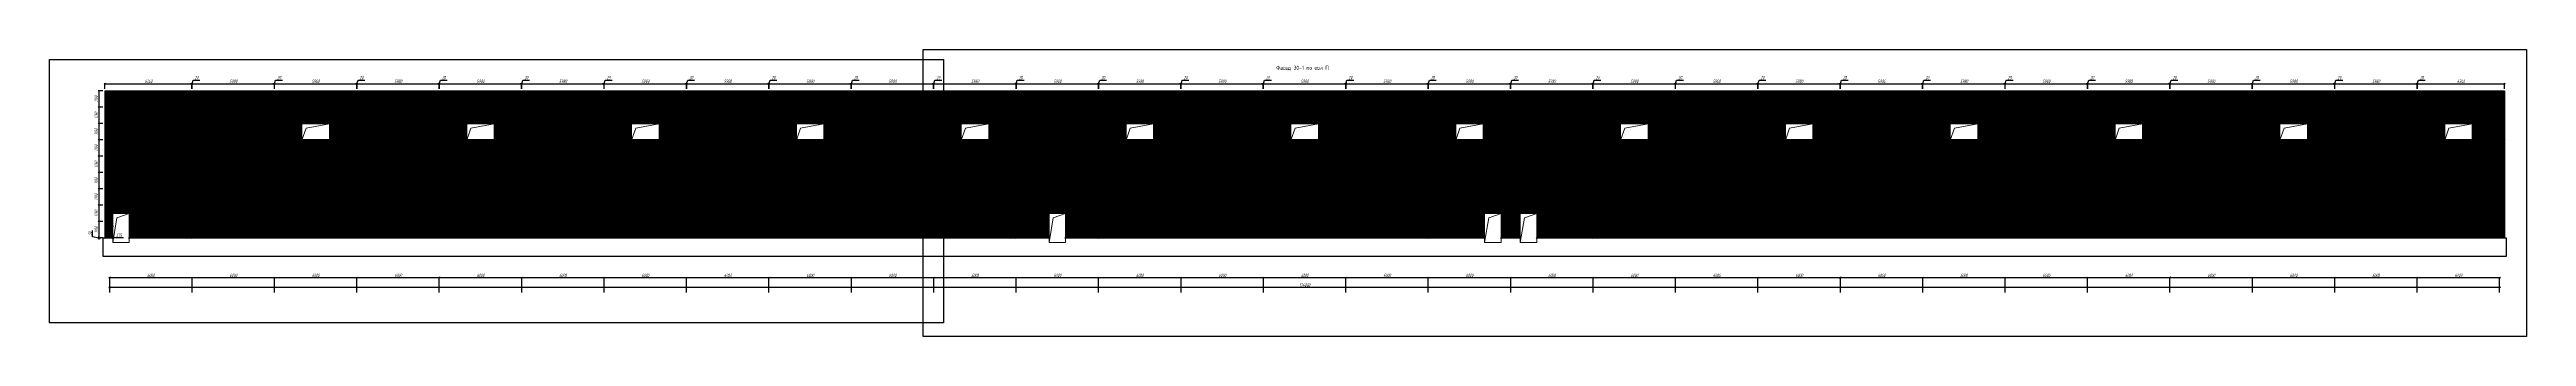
# Model space of a CAD drawing. Header units: millimetres. Extents: x -351329 to 406471, y -382937 to 111767.
# Drawn here: x -65037 to 115293, y -157073 to -136168 of the extents above; entities that cross this region are included whole.
import ezdxf

# ---------------------------------------------------------------- set-up
doc = ezdxf.new("R2010")
doc.units = ezdxf.units.MM
for name, color, linetype, lineweight in [('_Окна_двери', 131, 'Continuous', 15), ('_Оси', 90, 'Continuous', 13), ('_Размеры', 120, 'Continuous', 13), ('_Сендвичи', 230, 'Continuous', 30), ('_Стены', 7, 'Continuous', 30), ('_Текст', 141, 'Continuous', 20), ('выноска', 7, 'Continuous', 13), ('Нумерация RAL 6024', 91, 'Continuous', 30), ('Нумерация RAL 9006', 2, 'Continuous', 30)]:
    doc.layers.add(name, color=color, linetype=linetype, lineweight=lineweight)
doc.layers.add('RAL 9006', color=7, linetype='Continuous', lineweight=13, true_color=0xa5a8a6)
doc.styles.add('Museo sans', font='CS_Gost2304.shx')
doc.styles.add('СПДС_размеры', font='spdswin.shx', dxfattribs={"width": 0.8, "oblique": 15})
doc.dimstyles.new('СПДС', dxfattribs={"dimtxt": 2.5, "dimasz": 1, "dimexe": 0.5, "dimexo": 1.5, "dimtad": 1, "dimdec": 0, "dimtxsty": 'СПДС_размеры', "dimblk": 'OBLIQUE', "dimcen": 2.5, "dimdle": 0.5, "dimadec": 8, "dimazin": 0, "dimtfac": 1, "dimtdec": 0, "dimtix": 1, "dimtmove": 0, "dimatfit": 3, "dimfxl": 1, "dimarcsym": 0})

# ---------------------------------------------------------------- blocks, each defined once
blk = doc.blocks.new('_Oblique')
at = {"layer": 'выноска', "color": 0, "lineweight": -2}
blk.add_line((-0.5, -0.5), (0.5, 0.5), dxfattribs=at)
blk = doc.blocks.new('*D413')
at = {"layer": '_Оси', "color": 0, "lineweight": -2, "transparency": 16777216}
for p, q in [((113391, -153509), (-60709, -153509)), ((-60659, -153859), (-60659, -153459)), ((113341, -153859), (113341, -153459))]:
    blk.add_line(p, q, dxfattribs=at)
at = {"layer": 'Defpoints', "color": 0, "transparency": 16777216}
for p in [(-60659, -153509), (-60659, -154009), (113341, -154009)]:
    blk.add_point(p, dxfattribs=at)
at = {"layer": '_Оси', "color": 0, "lineweight": -2, "transparency": 16777216, "xscale": 100, "yscale": 100, "zscale": 100, "rotation": 180}
blk.add_blockref('_Oblique', (-60659, -153509), dxfattribs=at)
at = {"layer": '_Оси', "color": 0, "lineweight": -2, "transparency": 16777216, "xscale": 100, "yscale": 100, "zscale": 100}
blk.add_blockref('_Oblique', (113341, -153509), dxfattribs=at)
at = {"layer": '_Оси', "color": 0, "lineweight": 25, "transparency": 16777216, "insert": (26341, -153321.5), "char_height": 250, "attachment_point": 5, "style": 'СПДС_размеры'}
blk.add_mtext('174000', dxfattribs=at)
blk = doc.blocks.new('*D414')
at = {"layer": '_Оси', "color": 0, "lineweight": -2, "transparency": 16777216}
for p, q in [((113391, -152809), (107291, -152809)), ((107341, -153859), (107341, -152759)), ((113341, -153859), (113341, -152759))]:
    blk.add_line(p, q, dxfattribs=at)
at = {"layer": 'Defpoints', "color": 0, "transparency": 16777216}
for p in [(107341, -152809), (107341, -154009), (113341, -154009)]:
    blk.add_point(p, dxfattribs=at)
at = {"layer": '_Оси', "color": 0, "lineweight": -2, "transparency": 16777216, "xscale": 100, "yscale": 100, "zscale": 100, "rotation": 180}
blk.add_blockref('_Oblique', (107341, -152809), dxfattribs=at)
at = {"layer": '_Оси', "color": 0, "lineweight": -2, "transparency": 16777216, "xscale": 100, "yscale": 100, "zscale": 100}
blk.add_blockref('_Oblique', (113341, -152809), dxfattribs=at)
at = {"layer": '_Оси', "color": 0, "lineweight": 25, "transparency": 16777216, "insert": (110341, -152621.5), "char_height": 250, "attachment_point": 5, "style": 'СПДС_размеры'}
blk.add_mtext('6000', dxfattribs=at)
blk = doc.blocks.new('*D415')
at = {"layer": '_Оси', "color": 0, "lineweight": -2, "transparency": 16777216}
for p, q in [((107391, -152809), (101291, -152809)), ((101341, -153859), (101341, -152759)), ((107341, -153859), (107341, -152759))]:
    blk.add_line(p, q, dxfattribs=at)
at = {"layer": 'Defpoints', "color": 0, "transparency": 16777216}
for p in [(101341, -152809), (101341, -154009), (107341, -154009)]:
    blk.add_point(p, dxfattribs=at)
at = {"layer": '_Оси', "color": 0, "lineweight": -2, "transparency": 16777216, "xscale": 100, "yscale": 100, "zscale": 100, "rotation": 180}
blk.add_blockref('_Oblique', (101341, -152809), dxfattribs=at)
at = {"layer": '_Оси', "color": 0, "lineweight": -2, "transparency": 16777216, "xscale": 100, "yscale": 100, "zscale": 100}
blk.add_blockref('_Oblique', (107341, -152809), dxfattribs=at)
at = {"layer": '_Оси', "color": 0, "lineweight": 25, "transparency": 16777216, "insert": (104341, -152621.5), "char_height": 250, "attachment_point": 5, "style": 'СПДС_размеры'}
blk.add_mtext('6000', dxfattribs=at)
blk = doc.blocks.new('*D416')
at = {"layer": '_Оси', "color": 0, "lineweight": -2, "transparency": 16777216}
for p, q in [((101391, -152809), (95291, -152809)), ((95341, -153859), (95341, -152759)), ((101341, -153859), (101341, -152759))]:
    blk.add_line(p, q, dxfattribs=at)
at = {"layer": 'Defpoints', "color": 0, "transparency": 16777216}
for p in [(95341, -152809), (95341, -154009), (101341, -154009)]:
    blk.add_point(p, dxfattribs=at)
at = {"layer": '_Оси', "color": 0, "lineweight": -2, "transparency": 16777216, "xscale": 100, "yscale": 100, "zscale": 100, "rotation": 180}
blk.add_blockref('_Oblique', (95341, -152809), dxfattribs=at)
at = {"layer": '_Оси', "color": 0, "lineweight": -2, "transparency": 16777216, "xscale": 100, "yscale": 100, "zscale": 100}
blk.add_blockref('_Oblique', (101341, -152809), dxfattribs=at)
at = {"layer": '_Оси', "color": 0, "lineweight": 25, "transparency": 16777216, "insert": (98341, -152621.5), "char_height": 250, "attachment_point": 5, "style": 'СПДС_размеры'}
blk.add_mtext('6000', dxfattribs=at)
blk = doc.blocks.new('*D417')
at = {"layer": '_Оси', "color": 0, "lineweight": -2, "transparency": 16777216}
for p, q in [((95391, -152809), (89291, -152809)), ((89341, -153859), (89341, -152759)), ((95341, -153859), (95341, -152759))]:
    blk.add_line(p, q, dxfattribs=at)
at = {"layer": 'Defpoints', "color": 0, "transparency": 16777216}
for p in [(89341, -152809), (89341, -154009), (95341, -154009)]:
    blk.add_point(p, dxfattribs=at)
at = {"layer": '_Оси', "color": 0, "lineweight": -2, "transparency": 16777216, "xscale": 100, "yscale": 100, "zscale": 100, "rotation": 180}
blk.add_blockref('_Oblique', (89341, -152809), dxfattribs=at)
at = {"layer": '_Оси', "color": 0, "lineweight": -2, "transparency": 16777216, "xscale": 100, "yscale": 100, "zscale": 100}
blk.add_blockref('_Oblique', (95341, -152809), dxfattribs=at)
at = {"layer": '_Оси', "color": 0, "lineweight": 25, "transparency": 16777216, "insert": (92341, -152621.5), "char_height": 250, "attachment_point": 5, "style": 'СПДС_размеры'}
blk.add_mtext('6000', dxfattribs=at)
blk = doc.blocks.new('*D418')
at = {"layer": '_Оси', "color": 0, "lineweight": -2, "transparency": 16777216}
for p, q in [((89391, -152809), (83291, -152809)), ((83341, -153859), (83341, -152759)), ((89341, -153859), (89341, -152759))]:
    blk.add_line(p, q, dxfattribs=at)
at = {"layer": 'Defpoints', "color": 0, "transparency": 16777216}
for p in [(83341, -152809), (83341, -154009), (89341, -154009)]:
    blk.add_point(p, dxfattribs=at)
at = {"layer": '_Оси', "color": 0, "lineweight": -2, "transparency": 16777216, "xscale": 100, "yscale": 100, "zscale": 100, "rotation": 180}
blk.add_blockref('_Oblique', (83341, -152809), dxfattribs=at)
at = {"layer": '_Оси', "color": 0, "lineweight": -2, "transparency": 16777216, "xscale": 100, "yscale": 100, "zscale": 100}
blk.add_blockref('_Oblique', (89341, -152809), dxfattribs=at)
at = {"layer": '_Оси', "color": 0, "lineweight": 25, "transparency": 16777216, "insert": (86341, -152621.5), "char_height": 250, "attachment_point": 5, "style": 'СПДС_размеры'}
blk.add_mtext('6000', dxfattribs=at)
blk = doc.blocks.new('*D419')
at = {"layer": '_Оси', "color": 0, "lineweight": -2, "transparency": 16777216}
for p, q in [((83391, -152809), (77291, -152809)), ((77341, -153859), (77341, -152759)), ((83341, -153859), (83341, -152759))]:
    blk.add_line(p, q, dxfattribs=at)
at = {"layer": 'Defpoints', "color": 0, "transparency": 16777216}
for p in [(77341, -152809), (77341, -154009), (83341, -154009)]:
    blk.add_point(p, dxfattribs=at)
at = {"layer": '_Оси', "color": 0, "lineweight": -2, "transparency": 16777216, "xscale": 100, "yscale": 100, "zscale": 100, "rotation": 180}
blk.add_blockref('_Oblique', (77341, -152809), dxfattribs=at)
at = {"layer": '_Оси', "color": 0, "lineweight": -2, "transparency": 16777216, "xscale": 100, "yscale": 100, "zscale": 100}
blk.add_blockref('_Oblique', (83341, -152809), dxfattribs=at)
at = {"layer": '_Оси', "color": 0, "lineweight": 25, "transparency": 16777216, "insert": (80341, -152621.5), "char_height": 250, "attachment_point": 5, "style": 'СПДС_размеры'}
blk.add_mtext('6000', dxfattribs=at)
blk = doc.blocks.new('*D420')
at = {"layer": '_Оси', "color": 0, "lineweight": -2, "transparency": 16777216}
for p, q in [((77391, -152809), (71291, -152809)), ((71341, -153859), (71341, -152759)), ((77341, -153859), (77341, -152759))]:
    blk.add_line(p, q, dxfattribs=at)
at = {"layer": 'Defpoints', "color": 0, "transparency": 16777216}
for p in [(71341, -152809), (71341, -154009), (77341, -154009)]:
    blk.add_point(p, dxfattribs=at)
at = {"layer": '_Оси', "color": 0, "lineweight": -2, "transparency": 16777216, "xscale": 100, "yscale": 100, "zscale": 100, "rotation": 180}
blk.add_blockref('_Oblique', (71341, -152809), dxfattribs=at)
at = {"layer": '_Оси', "color": 0, "lineweight": -2, "transparency": 16777216, "xscale": 100, "yscale": 100, "zscale": 100}
blk.add_blockref('_Oblique', (77341, -152809), dxfattribs=at)
at = {"layer": '_Оси', "color": 0, "lineweight": 25, "transparency": 16777216, "insert": (74341, -152621.5), "char_height": 250, "attachment_point": 5, "style": 'СПДС_размеры'}
blk.add_mtext('6000', dxfattribs=at)
blk = doc.blocks.new('*D421')
at = {"layer": '_Оси', "color": 0, "lineweight": -2, "transparency": 16777216}
for p, q in [((71391, -152809), (65291, -152809)), ((65341, -153859), (65341, -152759)), ((71341, -153859), (71341, -152759))]:
    blk.add_line(p, q, dxfattribs=at)
at = {"layer": 'Defpoints', "color": 0, "transparency": 16777216}
for p in [(65341, -152809), (65341, -154009), (71341, -154009)]:
    blk.add_point(p, dxfattribs=at)
at = {"layer": '_Оси', "color": 0, "lineweight": -2, "transparency": 16777216, "xscale": 100, "yscale": 100, "zscale": 100, "rotation": 180}
blk.add_blockref('_Oblique', (65341, -152809), dxfattribs=at)
at = {"layer": '_Оси', "color": 0, "lineweight": -2, "transparency": 16777216, "xscale": 100, "yscale": 100, "zscale": 100}
blk.add_blockref('_Oblique', (71341, -152809), dxfattribs=at)
at = {"layer": '_Оси', "color": 0, "lineweight": 25, "transparency": 16777216, "insert": (68341, -152621.5), "char_height": 250, "attachment_point": 5, "style": 'СПДС_размеры'}
blk.add_mtext('6000', dxfattribs=at)
blk = doc.blocks.new('*D422')
at = {"layer": '_Оси', "color": 0, "lineweight": -2, "transparency": 16777216}
for p, q in [((65391, -152809), (59291, -152809)), ((59341, -153859), (59341, -152759)), ((65341, -153859), (65341, -152759))]:
    blk.add_line(p, q, dxfattribs=at)
at = {"layer": 'Defpoints', "color": 0, "transparency": 16777216}
for p in [(59341, -152809), (59341, -154009), (65341, -154009)]:
    blk.add_point(p, dxfattribs=at)
at = {"layer": '_Оси', "color": 0, "lineweight": -2, "transparency": 16777216, "xscale": 100, "yscale": 100, "zscale": 100, "rotation": 180}
blk.add_blockref('_Oblique', (59341, -152809), dxfattribs=at)
at = {"layer": '_Оси', "color": 0, "lineweight": -2, "transparency": 16777216, "xscale": 100, "yscale": 100, "zscale": 100}
blk.add_blockref('_Oblique', (65341, -152809), dxfattribs=at)
at = {"layer": '_Оси', "color": 0, "lineweight": 25, "transparency": 16777216, "insert": (62341, -152621.5), "char_height": 250, "attachment_point": 5, "style": 'СПДС_размеры'}
blk.add_mtext('6000', dxfattribs=at)
blk = doc.blocks.new('*D423')
at = {"layer": '_Оси', "color": 0, "lineweight": -2, "transparency": 16777216}
for p, q in [((59391, -152809), (53291, -152809)), ((53341, -153859), (53341, -152759)), ((59341, -153859), (59341, -152759))]:
    blk.add_line(p, q, dxfattribs=at)
at = {"layer": 'Defpoints', "color": 0, "transparency": 16777216}
for p in [(53341, -152809), (53341, -154009), (59341, -154009)]:
    blk.add_point(p, dxfattribs=at)
at = {"layer": '_Оси', "color": 0, "lineweight": -2, "transparency": 16777216, "xscale": 100, "yscale": 100, "zscale": 100, "rotation": 180}
blk.add_blockref('_Oblique', (53341, -152809), dxfattribs=at)
at = {"layer": '_Оси', "color": 0, "lineweight": -2, "transparency": 16777216, "xscale": 100, "yscale": 100, "zscale": 100}
blk.add_blockref('_Oblique', (59341, -152809), dxfattribs=at)
at = {"layer": '_Оси', "color": 0, "lineweight": 25, "transparency": 16777216, "insert": (56341, -152621.5), "char_height": 250, "attachment_point": 5, "style": 'СПДС_размеры'}
blk.add_mtext('6000', dxfattribs=at)
blk = doc.blocks.new('*D424')
at = {"layer": '_Оси', "color": 0, "lineweight": -2, "transparency": 16777216}
for p, q in [((53391, -152809), (47291, -152809)), ((47341, -153859), (47341, -152759)), ((53341, -153859), (53341, -152759))]:
    blk.add_line(p, q, dxfattribs=at)
at = {"layer": 'Defpoints', "color": 0, "transparency": 16777216}
for p in [(47341, -152809), (47341, -154009), (53341, -154009)]:
    blk.add_point(p, dxfattribs=at)
at = {"layer": '_Оси', "color": 0, "lineweight": -2, "transparency": 16777216, "xscale": 100, "yscale": 100, "zscale": 100, "rotation": 180}
blk.add_blockref('_Oblique', (47341, -152809), dxfattribs=at)
at = {"layer": '_Оси', "color": 0, "lineweight": -2, "transparency": 16777216, "xscale": 100, "yscale": 100, "zscale": 100}
blk.add_blockref('_Oblique', (53341, -152809), dxfattribs=at)
at = {"layer": '_Оси', "color": 0, "lineweight": 25, "transparency": 16777216, "insert": (50341, -152621.5), "char_height": 250, "attachment_point": 5, "style": 'СПДС_размеры'}
blk.add_mtext('6000', dxfattribs=at)
blk = doc.blocks.new('*D425')
at = {"layer": '_Оси', "color": 0, "lineweight": -2, "transparency": 16777216}
for p, q in [((47391, -152809), (41291, -152809)), ((41341, -153859), (41341, -152759)), ((47341, -153859), (47341, -152759))]:
    blk.add_line(p, q, dxfattribs=at)
at = {"layer": 'Defpoints', "color": 0, "transparency": 16777216}
for p in [(41341, -152809), (41341, -154009), (47341, -154009)]:
    blk.add_point(p, dxfattribs=at)
at = {"layer": '_Оси', "color": 0, "lineweight": -2, "transparency": 16777216, "xscale": 100, "yscale": 100, "zscale": 100, "rotation": 180}
blk.add_blockref('_Oblique', (41341, -152809), dxfattribs=at)
at = {"layer": '_Оси', "color": 0, "lineweight": -2, "transparency": 16777216, "xscale": 100, "yscale": 100, "zscale": 100}
blk.add_blockref('_Oblique', (47341, -152809), dxfattribs=at)
at = {"layer": '_Оси', "color": 0, "lineweight": 25, "transparency": 16777216, "insert": (44341, -152621.5), "char_height": 250, "attachment_point": 5, "style": 'СПДС_размеры'}
blk.add_mtext('6000', dxfattribs=at)
blk = doc.blocks.new('*D426')
at = {"layer": '_Оси', "color": 0, "lineweight": -2, "transparency": 16777216}
for p, q in [((41391, -152809), (35291, -152809)), ((35341, -153859), (35341, -152759)), ((41341, -153859), (41341, -152759))]:
    blk.add_line(p, q, dxfattribs=at)
at = {"layer": 'Defpoints', "color": 0, "transparency": 16777216}
for p in [(35341, -152809), (35341, -154009), (41341, -154009)]:
    blk.add_point(p, dxfattribs=at)
at = {"layer": '_Оси', "color": 0, "lineweight": -2, "transparency": 16777216, "xscale": 100, "yscale": 100, "zscale": 100, "rotation": 180}
blk.add_blockref('_Oblique', (35341, -152809), dxfattribs=at)
at = {"layer": '_Оси', "color": 0, "lineweight": -2, "transparency": 16777216, "xscale": 100, "yscale": 100, "zscale": 100}
blk.add_blockref('_Oblique', (41341, -152809), dxfattribs=at)
at = {"layer": '_Оси', "color": 0, "lineweight": 25, "transparency": 16777216, "insert": (38341, -152621.5), "char_height": 250, "attachment_point": 5, "style": 'СПДС_размеры'}
blk.add_mtext('6000', dxfattribs=at)
blk = doc.blocks.new('*D427')
at = {"layer": '_Оси', "color": 0, "lineweight": -2, "transparency": 16777216}
for p, q in [((35391, -152809), (29291, -152809)), ((29341, -153859), (29341, -152759)), ((35341, -153859), (35341, -152759))]:
    blk.add_line(p, q, dxfattribs=at)
at = {"layer": 'Defpoints', "color": 0, "transparency": 16777216}
for p in [(29341, -152809), (29341, -154009), (35341, -154009)]:
    blk.add_point(p, dxfattribs=at)
at = {"layer": '_Оси', "color": 0, "lineweight": -2, "transparency": 16777216, "xscale": 100, "yscale": 100, "zscale": 100, "rotation": 180}
blk.add_blockref('_Oblique', (29341, -152809), dxfattribs=at)
at = {"layer": '_Оси', "color": 0, "lineweight": -2, "transparency": 16777216, "xscale": 100, "yscale": 100, "zscale": 100}
blk.add_blockref('_Oblique', (35341, -152809), dxfattribs=at)
at = {"layer": '_Оси', "color": 0, "lineweight": 25, "transparency": 16777216, "insert": (32341, -152621.5), "char_height": 250, "attachment_point": 5, "style": 'СПДС_размеры'}
blk.add_mtext('6000', dxfattribs=at)
blk = doc.blocks.new('*D428')
at = {"layer": '_Оси', "color": 0, "lineweight": -2, "transparency": 16777216}
for p, q in [((29391, -152809), (23291, -152809)), ((23341, -153859), (23341, -152759)), ((29341, -153859), (29341, -152759))]:
    blk.add_line(p, q, dxfattribs=at)
at = {"layer": 'Defpoints', "color": 0, "transparency": 16777216}
for p in [(23341, -152809), (23341, -154009), (29341, -154009)]:
    blk.add_point(p, dxfattribs=at)
at = {"layer": '_Оси', "color": 0, "lineweight": -2, "transparency": 16777216, "xscale": 100, "yscale": 100, "zscale": 100, "rotation": 180}
blk.add_blockref('_Oblique', (23341, -152809), dxfattribs=at)
at = {"layer": '_Оси', "color": 0, "lineweight": -2, "transparency": 16777216, "xscale": 100, "yscale": 100, "zscale": 100}
blk.add_blockref('_Oblique', (29341, -152809), dxfattribs=at)
at = {"layer": '_Оси', "color": 0, "lineweight": 25, "transparency": 16777216, "insert": (26341, -152621.5), "char_height": 250, "attachment_point": 5, "style": 'СПДС_размеры'}
blk.add_mtext('6000', dxfattribs=at)
blk = doc.blocks.new('*D429')
at = {"layer": '_Оси', "color": 0, "lineweight": -2, "transparency": 16777216}
for p, q in [((23391, -152809), (17291, -152809)), ((17341, -153859), (17341, -152759)), ((23341, -153859), (23341, -152759))]:
    blk.add_line(p, q, dxfattribs=at)
at = {"layer": 'Defpoints', "color": 0, "transparency": 16777216}
for p in [(17341, -152809), (17341, -154009), (23341, -154009)]:
    blk.add_point(p, dxfattribs=at)
at = {"layer": '_Оси', "color": 0, "lineweight": -2, "transparency": 16777216, "xscale": 100, "yscale": 100, "zscale": 100, "rotation": 180}
blk.add_blockref('_Oblique', (17341, -152809), dxfattribs=at)
at = {"layer": '_Оси', "color": 0, "lineweight": -2, "transparency": 16777216, "xscale": 100, "yscale": 100, "zscale": 100}
blk.add_blockref('_Oblique', (23341, -152809), dxfattribs=at)
at = {"layer": '_Оси', "color": 0, "lineweight": 25, "transparency": 16777216, "insert": (20341, -152621.5), "char_height": 250, "attachment_point": 5, "style": 'СПДС_размеры'}
blk.add_mtext('6000', dxfattribs=at)
blk = doc.blocks.new('*D430')
at = {"layer": '_Оси', "color": 0, "lineweight": -2, "transparency": 16777216}
for p, q in [((17391, -152809), (11291, -152809)), ((11341, -153859), (11341, -152759)), ((17341, -153859), (17341, -152759))]:
    blk.add_line(p, q, dxfattribs=at)
at = {"layer": 'Defpoints', "color": 0, "transparency": 16777216}
for p in [(11341, -152809), (11341, -154009), (17341, -154009)]:
    blk.add_point(p, dxfattribs=at)
at = {"layer": '_Оси', "color": 0, "lineweight": -2, "transparency": 16777216, "xscale": 100, "yscale": 100, "zscale": 100, "rotation": 180}
blk.add_blockref('_Oblique', (11341, -152809), dxfattribs=at)
at = {"layer": '_Оси', "color": 0, "lineweight": -2, "transparency": 16777216, "xscale": 100, "yscale": 100, "zscale": 100}
blk.add_blockref('_Oblique', (17341, -152809), dxfattribs=at)
at = {"layer": '_Оси', "color": 0, "lineweight": 25, "transparency": 16777216, "insert": (14341, -152621.5), "char_height": 250, "attachment_point": 5, "style": 'СПДС_размеры'}
blk.add_mtext('6000', dxfattribs=at)
blk = doc.blocks.new('*D431')
at = {"layer": '_Оси', "color": 0, "lineweight": -2, "transparency": 16777216}
for p, q in [((11391, -152809), (5291, -152809)), ((5341, -153859), (5341, -152759)), ((11341, -153859), (11341, -152759))]:
    blk.add_line(p, q, dxfattribs=at)
at = {"layer": 'Defpoints', "color": 0, "transparency": 16777216}
for p in [(5341, -152809), (5341, -154009), (11341, -154009)]:
    blk.add_point(p, dxfattribs=at)
at = {"layer": '_Оси', "color": 0, "lineweight": -2, "transparency": 16777216, "xscale": 100, "yscale": 100, "zscale": 100, "rotation": 180}
blk.add_blockref('_Oblique', (5341, -152809), dxfattribs=at)
at = {"layer": '_Оси', "color": 0, "lineweight": -2, "transparency": 16777216, "xscale": 100, "yscale": 100, "zscale": 100}
blk.add_blockref('_Oblique', (11341, -152809), dxfattribs=at)
at = {"layer": '_Оси', "color": 0, "lineweight": 25, "transparency": 16777216, "insert": (8341, -152621.5), "char_height": 250, "attachment_point": 5, "style": 'СПДС_размеры'}
blk.add_mtext('6000', dxfattribs=at)
blk = doc.blocks.new('*D432')
at = {"layer": '_Оси', "color": 0, "lineweight": -2, "transparency": 16777216}
for p, q in [((5391, -152809), (-709, -152809)), ((-659, -153859), (-659, -152759)), ((5341, -153859), (5341, -152759))]:
    blk.add_line(p, q, dxfattribs=at)
at = {"layer": 'Defpoints', "color": 0, "transparency": 16777216}
for p in [(-659, -152809), (-659, -154009), (5341, -154009)]:
    blk.add_point(p, dxfattribs=at)
at = {"layer": '_Оси', "color": 0, "lineweight": -2, "transparency": 16777216, "xscale": 100, "yscale": 100, "zscale": 100, "rotation": 180}
blk.add_blockref('_Oblique', (-659, -152809), dxfattribs=at)
at = {"layer": '_Оси', "color": 0, "lineweight": -2, "transparency": 16777216, "xscale": 100, "yscale": 100, "zscale": 100}
blk.add_blockref('_Oblique', (5341, -152809), dxfattribs=at)
at = {"layer": '_Оси', "color": 0, "lineweight": 25, "transparency": 16777216, "insert": (2341, -152621.5), "char_height": 250, "attachment_point": 5, "style": 'СПДС_размеры'}
blk.add_mtext('6000', dxfattribs=at)
blk = doc.blocks.new('*D433')
at = {"layer": '_Оси', "color": 0, "lineweight": -2, "transparency": 16777216}
for p, q in [((-609, -152809), (-6709, -152809)), ((-6659, -153859), (-6659, -152759)), ((-659, -153859), (-659, -152759))]:
    blk.add_line(p, q, dxfattribs=at)
at = {"layer": 'Defpoints', "color": 0, "transparency": 16777216}
for p in [(-6659, -152809), (-6659, -154009), (-659, -154009)]:
    blk.add_point(p, dxfattribs=at)
at = {"layer": '_Оси', "color": 0, "lineweight": -2, "transparency": 16777216, "xscale": 100, "yscale": 100, "zscale": 100, "rotation": 180}
blk.add_blockref('_Oblique', (-6659, -152809), dxfattribs=at)
at = {"layer": '_Оси', "color": 0, "lineweight": -2, "transparency": 16777216, "xscale": 100, "yscale": 100, "zscale": 100}
blk.add_blockref('_Oblique', (-659, -152809), dxfattribs=at)
at = {"layer": '_Оси', "color": 0, "lineweight": 25, "transparency": 16777216, "insert": (-3659, -152621.5), "char_height": 250, "attachment_point": 5, "style": 'СПДС_размеры'}
blk.add_mtext('6000', dxfattribs=at)
blk = doc.blocks.new('*D434')
at = {"layer": '_Оси', "color": 0, "lineweight": -2, "transparency": 16777216}
for p, q in [((-6609, -152809), (-12709, -152809)), ((-12659, -153859), (-12659, -152759)), ((-6659, -153859), (-6659, -152759))]:
    blk.add_line(p, q, dxfattribs=at)
at = {"layer": 'Defpoints', "color": 0, "transparency": 16777216}
for p in [(-12659, -152809), (-12659, -154009), (-6659, -154009)]:
    blk.add_point(p, dxfattribs=at)
at = {"layer": '_Оси', "color": 0, "lineweight": -2, "transparency": 16777216, "xscale": 100, "yscale": 100, "zscale": 100, "rotation": 180}
blk.add_blockref('_Oblique', (-12659, -152809), dxfattribs=at)
at = {"layer": '_Оси', "color": 0, "lineweight": -2, "transparency": 16777216, "xscale": 100, "yscale": 100, "zscale": 100}
blk.add_blockref('_Oblique', (-6659, -152809), dxfattribs=at)
at = {"layer": '_Оси', "color": 0, "lineweight": 25, "transparency": 16777216, "insert": (-9659, -152621.5), "char_height": 250, "attachment_point": 5, "style": 'СПДС_размеры'}
blk.add_mtext('6000', dxfattribs=at)
blk = doc.blocks.new('*D435')
at = {"layer": '_Оси', "color": 0, "lineweight": -2, "transparency": 16777216}
for p, q in [((-12609, -152809), (-18709, -152809)), ((-18659, -153859), (-18659, -152759)), ((-12659, -153859), (-12659, -152759))]:
    blk.add_line(p, q, dxfattribs=at)
at = {"layer": 'Defpoints', "color": 0, "transparency": 16777216}
for p in [(-18659, -152809), (-18659, -154009), (-12659, -154009)]:
    blk.add_point(p, dxfattribs=at)
at = {"layer": '_Оси', "color": 0, "lineweight": -2, "transparency": 16777216, "xscale": 100, "yscale": 100, "zscale": 100, "rotation": 180}
blk.add_blockref('_Oblique', (-18659, -152809), dxfattribs=at)
at = {"layer": '_Оси', "color": 0, "lineweight": -2, "transparency": 16777216, "xscale": 100, "yscale": 100, "zscale": 100}
blk.add_blockref('_Oblique', (-12659, -152809), dxfattribs=at)
at = {"layer": '_Оси', "color": 0, "lineweight": 25, "transparency": 16777216, "insert": (-15659, -152621.5), "char_height": 250, "attachment_point": 5, "style": 'СПДС_размеры'}
blk.add_mtext('6000', dxfattribs=at)
blk = doc.blocks.new('*D436')
at = {"layer": '_Оси', "color": 0, "lineweight": -2, "transparency": 16777216}
for p, q in [((-18609, -152809), (-24709, -152809)), ((-24659, -153859), (-24659, -152759)), ((-18659, -153859), (-18659, -152759))]:
    blk.add_line(p, q, dxfattribs=at)
at = {"layer": 'Defpoints', "color": 0, "transparency": 16777216}
for p in [(-24659, -152809), (-24659, -154009), (-18659, -154009)]:
    blk.add_point(p, dxfattribs=at)
at = {"layer": '_Оси', "color": 0, "lineweight": -2, "transparency": 16777216, "xscale": 100, "yscale": 100, "zscale": 100, "rotation": 180}
blk.add_blockref('_Oblique', (-24659, -152809), dxfattribs=at)
at = {"layer": '_Оси', "color": 0, "lineweight": -2, "transparency": 16777216, "xscale": 100, "yscale": 100, "zscale": 100}
blk.add_blockref('_Oblique', (-18659, -152809), dxfattribs=at)
at = {"layer": '_Оси', "color": 0, "lineweight": 25, "transparency": 16777216, "insert": (-21659, -152621.5), "char_height": 250, "attachment_point": 5, "style": 'СПДС_размеры'}
blk.add_mtext('6000', dxfattribs=at)
blk = doc.blocks.new('*D437')
at = {"layer": '_Оси', "color": 0, "lineweight": -2, "transparency": 16777216}
for p, q in [((-24609, -152809), (-30709, -152809)), ((-30659, -153859), (-30659, -152759)), ((-24659, -153859), (-24659, -152759))]:
    blk.add_line(p, q, dxfattribs=at)
at = {"layer": 'Defpoints', "color": 0, "transparency": 16777216}
for p in [(-30659, -152809), (-30659, -154009), (-24659, -154009)]:
    blk.add_point(p, dxfattribs=at)
at = {"layer": '_Оси', "color": 0, "lineweight": -2, "transparency": 16777216, "xscale": 100, "yscale": 100, "zscale": 100, "rotation": 180}
blk.add_blockref('_Oblique', (-30659, -152809), dxfattribs=at)
at = {"layer": '_Оси', "color": 0, "lineweight": -2, "transparency": 16777216, "xscale": 100, "yscale": 100, "zscale": 100}
blk.add_blockref('_Oblique', (-24659, -152809), dxfattribs=at)
at = {"layer": '_Оси', "color": 0, "lineweight": 25, "transparency": 16777216, "insert": (-27659, -152621.5), "char_height": 250, "attachment_point": 5, "style": 'СПДС_размеры'}
blk.add_mtext('6000', dxfattribs=at)
blk = doc.blocks.new('*D438')
at = {"layer": '_Оси', "color": 0, "lineweight": -2, "transparency": 16777216}
for p, q in [((-30609, -152809), (-36709, -152809)), ((-36659, -153859), (-36659, -152759)), ((-30659, -153859), (-30659, -152759))]:
    blk.add_line(p, q, dxfattribs=at)
at = {"layer": 'Defpoints', "color": 0, "transparency": 16777216}
for p in [(-36659, -152809), (-36659, -154009), (-30659, -154009)]:
    blk.add_point(p, dxfattribs=at)
at = {"layer": '_Оси', "color": 0, "lineweight": -2, "transparency": 16777216, "xscale": 100, "yscale": 100, "zscale": 100, "rotation": 180}
blk.add_blockref('_Oblique', (-36659, -152809), dxfattribs=at)
at = {"layer": '_Оси', "color": 0, "lineweight": -2, "transparency": 16777216, "xscale": 100, "yscale": 100, "zscale": 100}
blk.add_blockref('_Oblique', (-30659, -152809), dxfattribs=at)
at = {"layer": '_Оси', "color": 0, "lineweight": 25, "transparency": 16777216, "insert": (-33659, -152621.5), "char_height": 250, "attachment_point": 5, "style": 'СПДС_размеры'}
blk.add_mtext('6000', dxfattribs=at)
blk = doc.blocks.new('*D439')
at = {"layer": '_Оси', "color": 0, "lineweight": -2, "transparency": 16777216}
for p, q in [((-36609, -152809), (-42709, -152809)), ((-42659, -153859), (-42659, -152759)), ((-36659, -153859), (-36659, -152759))]:
    blk.add_line(p, q, dxfattribs=at)
at = {"layer": 'Defpoints', "color": 0, "transparency": 16777216}
for p in [(-42659, -152809), (-42659, -154009), (-36659, -154009)]:
    blk.add_point(p, dxfattribs=at)
at = {"layer": '_Оси', "color": 0, "lineweight": -2, "transparency": 16777216, "xscale": 100, "yscale": 100, "zscale": 100, "rotation": 180}
blk.add_blockref('_Oblique', (-42659, -152809), dxfattribs=at)
at = {"layer": '_Оси', "color": 0, "lineweight": -2, "transparency": 16777216, "xscale": 100, "yscale": 100, "zscale": 100}
blk.add_blockref('_Oblique', (-36659, -152809), dxfattribs=at)
at = {"layer": '_Оси', "color": 0, "lineweight": 25, "transparency": 16777216, "insert": (-39659, -152621.5), "char_height": 250, "attachment_point": 5, "style": 'СПДС_размеры'}
blk.add_mtext('6000', dxfattribs=at)
blk = doc.blocks.new('*D440')
at = {"layer": '_Оси', "color": 0, "lineweight": -2, "transparency": 16777216}
for p, q in [((-42609, -152809), (-48709, -152809)), ((-48659, -153859), (-48659, -152759)), ((-42659, -153859), (-42659, -152759))]:
    blk.add_line(p, q, dxfattribs=at)
at = {"layer": 'Defpoints', "color": 0, "transparency": 16777216}
for p in [(-48659, -152809), (-48659, -154009), (-42659, -154009)]:
    blk.add_point(p, dxfattribs=at)
at = {"layer": '_Оси', "color": 0, "lineweight": -2, "transparency": 16777216, "xscale": 100, "yscale": 100, "zscale": 100, "rotation": 180}
blk.add_blockref('_Oblique', (-48659, -152809), dxfattribs=at)
at = {"layer": '_Оси', "color": 0, "lineweight": -2, "transparency": 16777216, "xscale": 100, "yscale": 100, "zscale": 100}
blk.add_blockref('_Oblique', (-42659, -152809), dxfattribs=at)
at = {"layer": '_Оси', "color": 0, "lineweight": 25, "transparency": 16777216, "insert": (-45659, -152621.5), "char_height": 250, "attachment_point": 5, "style": 'СПДС_размеры'}
blk.add_mtext('6000', dxfattribs=at)
blk = doc.blocks.new('*D441')
at = {"layer": '_Оси', "color": 0, "lineweight": -2, "transparency": 16777216}
for p, q in [((-48609, -152809), (-54709, -152809)), ((-54659, -153859), (-54659, -152759)), ((-48659, -153859), (-48659, -152759))]:
    blk.add_line(p, q, dxfattribs=at)
at = {"layer": 'Defpoints', "color": 0, "transparency": 16777216}
for p in [(-54659, -152809), (-54659, -154009), (-48659, -154009)]:
    blk.add_point(p, dxfattribs=at)
at = {"layer": '_Оси', "color": 0, "lineweight": -2, "transparency": 16777216, "xscale": 100, "yscale": 100, "zscale": 100, "rotation": 180}
blk.add_blockref('_Oblique', (-54659, -152809), dxfattribs=at)
at = {"layer": '_Оси', "color": 0, "lineweight": -2, "transparency": 16777216, "xscale": 100, "yscale": 100, "zscale": 100}
blk.add_blockref('_Oblique', (-48659, -152809), dxfattribs=at)
at = {"layer": '_Оси', "color": 0, "lineweight": 25, "transparency": 16777216, "insert": (-51659, -152621.5), "char_height": 250, "attachment_point": 5, "style": 'СПДС_размеры'}
blk.add_mtext('6000', dxfattribs=at)
blk = doc.blocks.new('*D442')
at = {"layer": '_Оси', "color": 0, "lineweight": -2, "transparency": 16777216}
for p, q in [((-54609, -152809), (-60709, -152809)), ((-60659, -153859), (-60659, -152759)), ((-54659, -153859), (-54659, -152759))]:
    blk.add_line(p, q, dxfattribs=at)
at = {"layer": 'Defpoints', "color": 0, "transparency": 16777216}
for p in [(-60659, -152809), (-60659, -154009), (-54659, -154009)]:
    blk.add_point(p, dxfattribs=at)
at = {"layer": '_Оси', "color": 0, "lineweight": -2, "transparency": 16777216, "xscale": 100, "yscale": 100, "zscale": 100, "rotation": 180}
blk.add_blockref('_Oblique', (-60659, -152809), dxfattribs=at)
at = {"layer": '_Оси', "color": 0, "lineweight": -2, "transparency": 16777216, "xscale": 100, "yscale": 100, "zscale": 100}
blk.add_blockref('_Oblique', (-54659, -152809), dxfattribs=at)
at = {"layer": '_Оси', "color": 0, "lineweight": 25, "transparency": 16777216, "insert": (-57659, -152621.5), "char_height": 250, "attachment_point": 5, "style": 'СПДС_размеры'}
blk.add_mtext('6000', dxfattribs=at)
blk = doc.blocks.new('*U270')
at = {"color": 0, "ltscale": 100}
blk.add_lwpolyline([(0, 0), (1200, 0), (1200, 2100), (0, 2100)], close=True, dxfattribs=at)
blk.add_lwpolyline([(1200, 2100), (300, 1800), (0, 0)], dxfattribs=at)
blk = doc.blocks.new('*U332')
at = {"color": 0, "ltscale": 100}
blk.add_lwpolyline([(0, 0), (2000, 0), (2000, 1190), (0, 1190)], close=True, dxfattribs=at)
blk.add_lwpolyline([(2000, 1190), (300, 890), (0, 0)], dxfattribs=at)
blk = doc.blocks.new('*D443')
at = {"layer": '_Размеры', "color": 0, "lineweight": -2, "ltscale": 100, "transparency": 16777216}
for p, q in [((-61059, -138668), (-54619, -138668)), ((-61009, -139029), (-61009, -138618)), ((-54669, -139029), (-54669, -138618))]:
    blk.add_line(p, q, dxfattribs=at)
at = {"layer": 'Defpoints', "color": 0, "ltscale": 100, "transparency": 16777216}
for p in [(-54669, -138668), (-61009, -139179), (-54669, -139179)]:
    blk.add_point(p, dxfattribs=at)
at = {"layer": '_Размеры', "color": 0, "lineweight": -2, "ltscale": 100, "transparency": 16777216, "xscale": 100, "yscale": 100, "zscale": 100, "rotation": 180}
blk.add_blockref('_Oblique', (-61009, -138668), dxfattribs=at)
at = {"layer": '_Размеры', "color": 0, "lineweight": -2, "ltscale": 100, "transparency": 16777216, "xscale": 100, "yscale": 100, "zscale": 100}
blk.add_blockref('_Oblique', (-54669, -138668), dxfattribs=at)
at = {"layer": '_Размеры', "color": 0, "ltscale": 100, "transparency": 16777216, "insert": (-57839, -138480.5), "char_height": 250, "attachment_point": 5, "style": 'СПДС_размеры'}
blk.add_mtext('6340', dxfattribs=at)
blk = doc.blocks.new('*D444')
at = {"layer": '_Размеры', "color": 0, "lineweight": -2, "ltscale": 100, "transparency": 16777216}
for p, q in [((-54669, -138668), (-54769, -138668)), ((-54669, -139029), (-54669, -138618)), ((-54669, -138668), (-54649, -138668)), ((-54669, -138668), (-54649, -138668)), ((-54659, -138668), (-54578, -138399)), ((-54649, -139029), (-54649, -138618)), ((-54649, -138668), (-54549, -138668)), ((-54578, -138399), (-54085, -138399))]:
    blk.add_line(p, q, dxfattribs=at)
at = {"layer": 'Defpoints', "color": 0, "ltscale": 100, "transparency": 16777216}
for p in [(-54649, -138668), (-54669, -139179), (-54649, -139179)]:
    blk.add_point(p, dxfattribs=at)
at = {"layer": '_Размеры', "color": 0, "lineweight": -2, "ltscale": 100, "transparency": 16777216, "xscale": 100, "yscale": 100, "zscale": 100}
blk.add_blockref('_Oblique', (-54669, -138668), dxfattribs=at)
at = {"layer": '_Размеры', "color": 0, "lineweight": -2, "ltscale": 100, "transparency": 16777216, "xscale": 100, "yscale": 100, "zscale": 100, "rotation": 180}
blk.add_blockref('_Oblique', (-54649, -138668), dxfattribs=at)
at = {"layer": '_Размеры', "color": 0, "ltscale": 100, "transparency": 16777216, "insert": (-54332, -138212), "char_height": 250, "attachment_point": 5, "style": 'СПДС_размеры'}
blk.add_mtext('20', dxfattribs=at)
blk = doc.blocks.new('*D445')
at = {"layer": '_Размеры', "color": 0, "lineweight": -2, "ltscale": 100, "transparency": 16777216}
for p, q in [((-54699, -138668), (-48619, -138668)), ((-54649, -139029), (-54649, -138618)), ((-48669, -139029), (-48669, -138618))]:
    blk.add_line(p, q, dxfattribs=at)
at = {"layer": 'Defpoints', "color": 0, "ltscale": 100, "transparency": 16777216}
for p in [(-48669, -138668), (-54649, -139179), (-48669, -139179)]:
    blk.add_point(p, dxfattribs=at)
at = {"layer": '_Размеры', "color": 0, "lineweight": -2, "ltscale": 100, "transparency": 16777216, "xscale": 100, "yscale": 100, "zscale": 100, "rotation": 180}
blk.add_blockref('_Oblique', (-54649, -138668), dxfattribs=at)
at = {"layer": '_Размеры', "color": 0, "lineweight": -2, "ltscale": 100, "transparency": 16777216, "xscale": 100, "yscale": 100, "zscale": 100}
blk.add_blockref('_Oblique', (-48669, -138668), dxfattribs=at)
at = {"layer": '_Размеры', "color": 0, "ltscale": 100, "transparency": 16777216, "insert": (-51659, -138480.5), "char_height": 250, "attachment_point": 5, "style": 'СПДС_размеры'}
blk.add_mtext('5980', dxfattribs=at)
blk = doc.blocks.new('*D446')
at = {"layer": '_Размеры', "color": 0, "lineweight": -2, "ltscale": 100, "transparency": 16777216}
for p, q in [((-48669, -138668), (-48769, -138668)), ((-48669, -139029), (-48669, -138618)), ((-48669, -138668), (-48649, -138668)), ((-48669, -138668), (-48649, -138668)), ((-48659, -138668), (-48578, -138399)), ((-48649, -139029), (-48649, -138618)), ((-48649, -138668), (-48549, -138668)), ((-48578, -138399), (-48085, -138399))]:
    blk.add_line(p, q, dxfattribs=at)
at = {"layer": 'Defpoints', "color": 0, "ltscale": 100, "transparency": 16777216}
for p in [(-48649, -138668), (-48669, -139179), (-48649, -139179)]:
    blk.add_point(p, dxfattribs=at)
at = {"layer": '_Размеры', "color": 0, "lineweight": -2, "ltscale": 100, "transparency": 16777216, "xscale": 100, "yscale": 100, "zscale": 100}
blk.add_blockref('_Oblique', (-48669, -138668), dxfattribs=at)
at = {"layer": '_Размеры', "color": 0, "lineweight": -2, "ltscale": 100, "transparency": 16777216, "xscale": 100, "yscale": 100, "zscale": 100, "rotation": 180}
blk.add_blockref('_Oblique', (-48649, -138668), dxfattribs=at)
at = {"layer": '_Размеры', "color": 0, "ltscale": 100, "transparency": 16777216, "insert": (-48332, -138212), "char_height": 250, "attachment_point": 5, "style": 'СПДС_размеры'}
blk.add_mtext('20', dxfattribs=at)
blk = doc.blocks.new('*D447')
at = {"layer": '_Размеры', "color": 0, "lineweight": -2, "ltscale": 100, "transparency": 16777216}
for p, q in [((-48699, -138668), (-42619, -138668)), ((-48649, -139029), (-48649, -138618)), ((-42669, -139029), (-42669, -138618))]:
    blk.add_line(p, q, dxfattribs=at)
at = {"layer": 'Defpoints', "color": 0, "ltscale": 100, "transparency": 16777216}
for p in [(-42669, -138668), (-48649, -139179), (-42669, -139179)]:
    blk.add_point(p, dxfattribs=at)
at = {"layer": '_Размеры', "color": 0, "lineweight": -2, "ltscale": 100, "transparency": 16777216, "xscale": 100, "yscale": 100, "zscale": 100, "rotation": 180}
blk.add_blockref('_Oblique', (-48649, -138668), dxfattribs=at)
at = {"layer": '_Размеры', "color": 0, "lineweight": -2, "ltscale": 100, "transparency": 16777216, "xscale": 100, "yscale": 100, "zscale": 100}
blk.add_blockref('_Oblique', (-42669, -138668), dxfattribs=at)
at = {"layer": '_Размеры', "color": 0, "ltscale": 100, "transparency": 16777216, "insert": (-45659, -138480.5), "char_height": 250, "attachment_point": 5, "style": 'СПДС_размеры'}
blk.add_mtext('5980', dxfattribs=at)
blk = doc.blocks.new('*D448')
at = {"layer": '_Размеры', "color": 0, "lineweight": -2, "ltscale": 100, "transparency": 16777216}
for p, q in [((-42669, -138668), (-42769, -138668)), ((-42669, -139029), (-42669, -138618)), ((-42669, -138668), (-42649, -138668)), ((-42669, -138668), (-42649, -138668)), ((-42659, -138668), (-42578, -138399)), ((-42649, -139029), (-42649, -138618)), ((-42649, -138668), (-42549, -138668)), ((-42578, -138399), (-42085, -138399))]:
    blk.add_line(p, q, dxfattribs=at)
at = {"layer": 'Defpoints', "color": 0, "ltscale": 100, "transparency": 16777216}
for p in [(-42649, -138668), (-42669, -139179), (-42649, -139179)]:
    blk.add_point(p, dxfattribs=at)
at = {"layer": '_Размеры', "color": 0, "lineweight": -2, "ltscale": 100, "transparency": 16777216, "xscale": 100, "yscale": 100, "zscale": 100}
blk.add_blockref('_Oblique', (-42669, -138668), dxfattribs=at)
at = {"layer": '_Размеры', "color": 0, "lineweight": -2, "ltscale": 100, "transparency": 16777216, "xscale": 100, "yscale": 100, "zscale": 100, "rotation": 180}
blk.add_blockref('_Oblique', (-42649, -138668), dxfattribs=at)
at = {"layer": '_Размеры', "color": 0, "ltscale": 100, "transparency": 16777216, "insert": (-42332, -138212), "char_height": 250, "attachment_point": 5, "style": 'СПДС_размеры'}
blk.add_mtext('20', dxfattribs=at)
blk = doc.blocks.new('*D449')
at = {"layer": '_Размеры', "color": 0, "lineweight": -2, "ltscale": 100, "transparency": 16777216}
for p, q in [((-42699, -138668), (-36619, -138668)), ((-42649, -139029), (-42649, -138618)), ((-36669, -139029), (-36669, -138618))]:
    blk.add_line(p, q, dxfattribs=at)
at = {"layer": 'Defpoints', "color": 0, "ltscale": 100, "transparency": 16777216}
for p in [(-36669, -138668), (-42649, -139179), (-36669, -139179)]:
    blk.add_point(p, dxfattribs=at)
at = {"layer": '_Размеры', "color": 0, "lineweight": -2, "ltscale": 100, "transparency": 16777216, "xscale": 100, "yscale": 100, "zscale": 100, "rotation": 180}
blk.add_blockref('_Oblique', (-42649, -138668), dxfattribs=at)
at = {"layer": '_Размеры', "color": 0, "lineweight": -2, "ltscale": 100, "transparency": 16777216, "xscale": 100, "yscale": 100, "zscale": 100}
blk.add_blockref('_Oblique', (-36669, -138668), dxfattribs=at)
at = {"layer": '_Размеры', "color": 0, "ltscale": 100, "transparency": 16777216, "insert": (-39659, -138480.5), "char_height": 250, "attachment_point": 5, "style": 'СПДС_размеры'}
blk.add_mtext('5980', dxfattribs=at)
blk = doc.blocks.new('*D450')
at = {"layer": '_Размеры', "color": 0, "lineweight": -2, "ltscale": 100, "transparency": 16777216}
for p, q in [((-36669, -138668), (-36769, -138668)), ((-36669, -139029), (-36669, -138618)), ((-36669, -138668), (-36649, -138668)), ((-36669, -138668), (-36649, -138668)), ((-36659, -138668), (-36578, -138399)), ((-36649, -139029), (-36649, -138618)), ((-36649, -138668), (-36549, -138668)), ((-36578, -138399), (-36085, -138399))]:
    blk.add_line(p, q, dxfattribs=at)
at = {"layer": 'Defpoints', "color": 0, "ltscale": 100, "transparency": 16777216}
for p in [(-36649, -138668), (-36669, -139179), (-36649, -139179)]:
    blk.add_point(p, dxfattribs=at)
at = {"layer": '_Размеры', "color": 0, "lineweight": -2, "ltscale": 100, "transparency": 16777216, "xscale": 100, "yscale": 100, "zscale": 100}
blk.add_blockref('_Oblique', (-36669, -138668), dxfattribs=at)
at = {"layer": '_Размеры', "color": 0, "lineweight": -2, "ltscale": 100, "transparency": 16777216, "xscale": 100, "yscale": 100, "zscale": 100, "rotation": 180}
blk.add_blockref('_Oblique', (-36649, -138668), dxfattribs=at)
at = {"layer": '_Размеры', "color": 0, "ltscale": 100, "transparency": 16777216, "insert": (-36332, -138212), "char_height": 250, "attachment_point": 5, "style": 'СПДС_размеры'}
blk.add_mtext('20', dxfattribs=at)
blk = doc.blocks.new('*D451')
at = {"layer": '_Размеры', "color": 0, "lineweight": -2, "ltscale": 100, "transparency": 16777216}
for p, q in [((-36699, -138668), (-30619, -138668)), ((-36649, -139029), (-36649, -138618)), ((-30669, -139029), (-30669, -138618))]:
    blk.add_line(p, q, dxfattribs=at)
at = {"layer": 'Defpoints', "color": 0, "ltscale": 100, "transparency": 16777216}
for p in [(-30669, -138668), (-36649, -139179), (-30669, -139179)]:
    blk.add_point(p, dxfattribs=at)
at = {"layer": '_Размеры', "color": 0, "lineweight": -2, "ltscale": 100, "transparency": 16777216, "xscale": 100, "yscale": 100, "zscale": 100, "rotation": 180}
blk.add_blockref('_Oblique', (-36649, -138668), dxfattribs=at)
at = {"layer": '_Размеры', "color": 0, "lineweight": -2, "ltscale": 100, "transparency": 16777216, "xscale": 100, "yscale": 100, "zscale": 100}
blk.add_blockref('_Oblique', (-30669, -138668), dxfattribs=at)
at = {"layer": '_Размеры', "color": 0, "ltscale": 100, "transparency": 16777216, "insert": (-33659, -138480.5), "char_height": 250, "attachment_point": 5, "style": 'СПДС_размеры'}
blk.add_mtext('5980', dxfattribs=at)
blk = doc.blocks.new('*D452')
at = {"layer": '_Размеры', "color": 0, "lineweight": -2, "ltscale": 100, "transparency": 16777216}
for p, q in [((-30669, -138668), (-30769, -138668)), ((-30669, -139029), (-30669, -138618)), ((-30669, -138668), (-30649, -138668)), ((-30669, -138668), (-30649, -138668)), ((-30659, -138668), (-30578, -138399)), ((-30649, -139029), (-30649, -138618)), ((-30649, -138668), (-30549, -138668)), ((-30578, -138399), (-30085, -138399))]:
    blk.add_line(p, q, dxfattribs=at)
at = {"layer": 'Defpoints', "color": 0, "ltscale": 100, "transparency": 16777216}
for p in [(-30649, -138668), (-30669, -139179), (-30649, -139179)]:
    blk.add_point(p, dxfattribs=at)
at = {"layer": '_Размеры', "color": 0, "lineweight": -2, "ltscale": 100, "transparency": 16777216, "xscale": 100, "yscale": 100, "zscale": 100}
blk.add_blockref('_Oblique', (-30669, -138668), dxfattribs=at)
at = {"layer": '_Размеры', "color": 0, "lineweight": -2, "ltscale": 100, "transparency": 16777216, "xscale": 100, "yscale": 100, "zscale": 100, "rotation": 180}
blk.add_blockref('_Oblique', (-30649, -138668), dxfattribs=at)
at = {"layer": '_Размеры', "color": 0, "ltscale": 100, "transparency": 16777216, "insert": (-30332, -138212), "char_height": 250, "attachment_point": 5, "style": 'СПДС_размеры'}
blk.add_mtext('20', dxfattribs=at)
blk = doc.blocks.new('*D453')
at = {"layer": '_Размеры', "color": 0, "lineweight": -2, "ltscale": 100, "transparency": 16777216}
for p, q in [((-30699, -138668), (-24619, -138668)), ((-30649, -139029), (-30649, -138618)), ((-24669, -139029), (-24669, -138618))]:
    blk.add_line(p, q, dxfattribs=at)
at = {"layer": 'Defpoints', "color": 0, "ltscale": 100, "transparency": 16777216}
for p in [(-24669, -138668), (-30649, -139179), (-24669, -139179)]:
    blk.add_point(p, dxfattribs=at)
at = {"layer": '_Размеры', "color": 0, "lineweight": -2, "ltscale": 100, "transparency": 16777216, "xscale": 100, "yscale": 100, "zscale": 100, "rotation": 180}
blk.add_blockref('_Oblique', (-30649, -138668), dxfattribs=at)
at = {"layer": '_Размеры', "color": 0, "lineweight": -2, "ltscale": 100, "transparency": 16777216, "xscale": 100, "yscale": 100, "zscale": 100}
blk.add_blockref('_Oblique', (-24669, -138668), dxfattribs=at)
at = {"layer": '_Размеры', "color": 0, "ltscale": 100, "transparency": 16777216, "insert": (-27659, -138480.5), "char_height": 250, "attachment_point": 5, "style": 'СПДС_размеры'}
blk.add_mtext('5980', dxfattribs=at)
blk = doc.blocks.new('*D454')
at = {"layer": '_Размеры', "color": 0, "lineweight": -2, "ltscale": 100, "transparency": 16777216}
for p, q in [((-24669, -138668), (-24769, -138668)), ((-24669, -139029), (-24669, -138618)), ((-24669, -138668), (-24649, -138668)), ((-24669, -138668), (-24649, -138668)), ((-24659, -138668), (-24578, -138399)), ((-24649, -139029), (-24649, -138618)), ((-24649, -138668), (-24549, -138668)), ((-24578, -138399), (-24085, -138399))]:
    blk.add_line(p, q, dxfattribs=at)
at = {"layer": 'Defpoints', "color": 0, "ltscale": 100, "transparency": 16777216}
for p in [(-24649, -138668), (-24669, -139179), (-24649, -139179)]:
    blk.add_point(p, dxfattribs=at)
at = {"layer": '_Размеры', "color": 0, "lineweight": -2, "ltscale": 100, "transparency": 16777216, "xscale": 100, "yscale": 100, "zscale": 100}
blk.add_blockref('_Oblique', (-24669, -138668), dxfattribs=at)
at = {"layer": '_Размеры', "color": 0, "lineweight": -2, "ltscale": 100, "transparency": 16777216, "xscale": 100, "yscale": 100, "zscale": 100, "rotation": 180}
blk.add_blockref('_Oblique', (-24649, -138668), dxfattribs=at)
at = {"layer": '_Размеры', "color": 0, "ltscale": 100, "transparency": 16777216, "insert": (-24332, -138212), "char_height": 250, "attachment_point": 5, "style": 'СПДС_размеры'}
blk.add_mtext('20', dxfattribs=at)
blk = doc.blocks.new('*D455')
at = {"layer": '_Размеры', "color": 0, "lineweight": -2, "ltscale": 100, "transparency": 16777216}
for p, q in [((-24699, -138668), (-18619, -138668)), ((-24649, -139029), (-24649, -138618)), ((-18669, -139029), (-18669, -138618))]:
    blk.add_line(p, q, dxfattribs=at)
at = {"layer": 'Defpoints', "color": 0, "ltscale": 100, "transparency": 16777216}
for p in [(-18669, -138668), (-24649, -139179), (-18669, -139179)]:
    blk.add_point(p, dxfattribs=at)
at = {"layer": '_Размеры', "color": 0, "lineweight": -2, "ltscale": 100, "transparency": 16777216, "xscale": 100, "yscale": 100, "zscale": 100, "rotation": 180}
blk.add_blockref('_Oblique', (-24649, -138668), dxfattribs=at)
at = {"layer": '_Размеры', "color": 0, "lineweight": -2, "ltscale": 100, "transparency": 16777216, "xscale": 100, "yscale": 100, "zscale": 100}
blk.add_blockref('_Oblique', (-18669, -138668), dxfattribs=at)
at = {"layer": '_Размеры', "color": 0, "ltscale": 100, "transparency": 16777216, "insert": (-21659, -138480.5), "char_height": 250, "attachment_point": 5, "style": 'СПДС_размеры'}
blk.add_mtext('5980', dxfattribs=at)
blk = doc.blocks.new('*D456')
at = {"layer": '_Размеры', "color": 0, "lineweight": -2, "ltscale": 100, "transparency": 16777216}
for p, q in [((-18669, -138668), (-18769, -138668)), ((-18669, -139029), (-18669, -138618)), ((-18669, -138668), (-18649, -138668)), ((-18669, -138668), (-18649, -138668)), ((-18659, -138668), (-18578, -138399)), ((-18649, -139029), (-18649, -138618)), ((-18649, -138668), (-18549, -138668)), ((-18578, -138399), (-18085, -138399))]:
    blk.add_line(p, q, dxfattribs=at)
at = {"layer": 'Defpoints', "color": 0, "ltscale": 100, "transparency": 16777216}
for p in [(-18649, -138668), (-18669, -139179), (-18649, -139179)]:
    blk.add_point(p, dxfattribs=at)
at = {"layer": '_Размеры', "color": 0, "lineweight": -2, "ltscale": 100, "transparency": 16777216, "xscale": 100, "yscale": 100, "zscale": 100}
blk.add_blockref('_Oblique', (-18669, -138668), dxfattribs=at)
at = {"layer": '_Размеры', "color": 0, "lineweight": -2, "ltscale": 100, "transparency": 16777216, "xscale": 100, "yscale": 100, "zscale": 100, "rotation": 180}
blk.add_blockref('_Oblique', (-18649, -138668), dxfattribs=at)
at = {"layer": '_Размеры', "color": 0, "ltscale": 100, "transparency": 16777216, "insert": (-18332, -138212), "char_height": 250, "attachment_point": 5, "style": 'СПДС_размеры'}
blk.add_mtext('20', dxfattribs=at)
blk = doc.blocks.new('*D457')
at = {"layer": '_Размеры', "color": 0, "lineweight": -2, "ltscale": 100, "transparency": 16777216}
for p, q in [((-18699, -138668), (-12619, -138668)), ((-18649, -139029), (-18649, -138618)), ((-12669, -139029), (-12669, -138618))]:
    blk.add_line(p, q, dxfattribs=at)
at = {"layer": 'Defpoints', "color": 0, "ltscale": 100, "transparency": 16777216}
for p in [(-12669, -138668), (-18649, -139179), (-12669, -139179)]:
    blk.add_point(p, dxfattribs=at)
at = {"layer": '_Размеры', "color": 0, "lineweight": -2, "ltscale": 100, "transparency": 16777216, "xscale": 100, "yscale": 100, "zscale": 100, "rotation": 180}
blk.add_blockref('_Oblique', (-18649, -138668), dxfattribs=at)
at = {"layer": '_Размеры', "color": 0, "lineweight": -2, "ltscale": 100, "transparency": 16777216, "xscale": 100, "yscale": 100, "zscale": 100}
blk.add_blockref('_Oblique', (-12669, -138668), dxfattribs=at)
at = {"layer": '_Размеры', "color": 0, "ltscale": 100, "transparency": 16777216, "insert": (-15659, -138480.5), "char_height": 250, "attachment_point": 5, "style": 'СПДС_размеры'}
blk.add_mtext('5980', dxfattribs=at)
blk = doc.blocks.new('*D458')
at = {"layer": '_Размеры', "color": 0, "lineweight": -2, "ltscale": 100, "transparency": 16777216}
for p, q in [((-12669, -138668), (-12769, -138668)), ((-12669, -139029), (-12669, -138618)), ((-12669, -138668), (-12649, -138668)), ((-12669, -138668), (-12649, -138668)), ((-12659, -138668), (-12578, -138399)), ((-12649, -139029), (-12649, -138618)), ((-12649, -138668), (-12549, -138668)), ((-12578, -138399), (-12085, -138399))]:
    blk.add_line(p, q, dxfattribs=at)
at = {"layer": 'Defpoints', "color": 0, "ltscale": 100, "transparency": 16777216}
for p in [(-12649, -138668), (-12669, -139179), (-12649, -139179)]:
    blk.add_point(p, dxfattribs=at)
at = {"layer": '_Размеры', "color": 0, "lineweight": -2, "ltscale": 100, "transparency": 16777216, "xscale": 100, "yscale": 100, "zscale": 100}
blk.add_blockref('_Oblique', (-12669, -138668), dxfattribs=at)
at = {"layer": '_Размеры', "color": 0, "lineweight": -2, "ltscale": 100, "transparency": 16777216, "xscale": 100, "yscale": 100, "zscale": 100, "rotation": 180}
blk.add_blockref('_Oblique', (-12649, -138668), dxfattribs=at)
at = {"layer": '_Размеры', "color": 0, "ltscale": 100, "transparency": 16777216, "insert": (-12332, -138212), "char_height": 250, "attachment_point": 5, "style": 'СПДС_размеры'}
blk.add_mtext('20', dxfattribs=at)
blk = doc.blocks.new('*D459')
at = {"layer": '_Размеры', "color": 0, "lineweight": -2, "ltscale": 100, "transparency": 16777216}
for p, q in [((-12699, -138668), (-6619, -138668)), ((-12649, -139029), (-12649, -138618)), ((-6669, -139029), (-6669, -138618))]:
    blk.add_line(p, q, dxfattribs=at)
at = {"layer": 'Defpoints', "color": 0, "ltscale": 100, "transparency": 16777216}
for p in [(-6669, -138668), (-12649, -139179), (-6669, -139179)]:
    blk.add_point(p, dxfattribs=at)
at = {"layer": '_Размеры', "color": 0, "lineweight": -2, "ltscale": 100, "transparency": 16777216, "xscale": 100, "yscale": 100, "zscale": 100, "rotation": 180}
blk.add_blockref('_Oblique', (-12649, -138668), dxfattribs=at)
at = {"layer": '_Размеры', "color": 0, "lineweight": -2, "ltscale": 100, "transparency": 16777216, "xscale": 100, "yscale": 100, "zscale": 100}
blk.add_blockref('_Oblique', (-6669, -138668), dxfattribs=at)
at = {"layer": '_Размеры', "color": 0, "ltscale": 100, "transparency": 16777216, "insert": (-9659, -138480.5), "char_height": 250, "attachment_point": 5, "style": 'СПДС_размеры'}
blk.add_mtext('5980', dxfattribs=at)
blk = doc.blocks.new('*D460')
at = {"layer": '_Размеры', "color": 0, "lineweight": -2, "ltscale": 100, "transparency": 16777216}
for p, q in [((-6669, -138668), (-6769, -138668)), ((-6669, -139029), (-6669, -138618)), ((-6669, -138668), (-6649, -138668)), ((-6669, -138668), (-6649, -138668)), ((-6659, -138668), (-6578, -138399)), ((-6649, -139029), (-6649, -138618)), ((-6649, -138668), (-6549, -138668)), ((-6578, -138399), (-6085, -138399))]:
    blk.add_line(p, q, dxfattribs=at)
at = {"layer": 'Defpoints', "color": 0, "ltscale": 100, "transparency": 16777216}
for p in [(-6649, -138668), (-6669, -139179), (-6649, -139179)]:
    blk.add_point(p, dxfattribs=at)
at = {"layer": '_Размеры', "color": 0, "lineweight": -2, "ltscale": 100, "transparency": 16777216, "xscale": 100, "yscale": 100, "zscale": 100}
blk.add_blockref('_Oblique', (-6669, -138668), dxfattribs=at)
at = {"layer": '_Размеры', "color": 0, "lineweight": -2, "ltscale": 100, "transparency": 16777216, "xscale": 100, "yscale": 100, "zscale": 100, "rotation": 180}
blk.add_blockref('_Oblique', (-6649, -138668), dxfattribs=at)
at = {"layer": '_Размеры', "color": 0, "ltscale": 100, "transparency": 16777216, "insert": (-6332, -138212), "char_height": 250, "attachment_point": 5, "style": 'СПДС_размеры'}
blk.add_mtext('20', dxfattribs=at)
blk = doc.blocks.new('*D461')
at = {"layer": '_Размеры', "color": 0, "lineweight": -2, "ltscale": 100, "transparency": 16777216}
for p, q in [((-6699, -138668), (-619, -138668)), ((-6649, -139029), (-6649, -138618)), ((-669, -139029), (-669, -138618))]:
    blk.add_line(p, q, dxfattribs=at)
at = {"layer": 'Defpoints', "color": 0, "ltscale": 100, "transparency": 16777216}
for p in [(-669, -138668), (-6649, -139179), (-669, -139179)]:
    blk.add_point(p, dxfattribs=at)
at = {"layer": '_Размеры', "color": 0, "lineweight": -2, "ltscale": 100, "transparency": 16777216, "xscale": 100, "yscale": 100, "zscale": 100, "rotation": 180}
blk.add_blockref('_Oblique', (-6649, -138668), dxfattribs=at)
at = {"layer": '_Размеры', "color": 0, "lineweight": -2, "ltscale": 100, "transparency": 16777216, "xscale": 100, "yscale": 100, "zscale": 100}
blk.add_blockref('_Oblique', (-669, -138668), dxfattribs=at)
at = {"layer": '_Размеры', "color": 0, "ltscale": 100, "transparency": 16777216, "insert": (-3659, -138480.5), "char_height": 250, "attachment_point": 5, "style": 'СПДС_размеры'}
blk.add_mtext('5980', dxfattribs=at)
blk = doc.blocks.new('*D462')
at = {"layer": '_Размеры', "color": 0, "lineweight": -2, "ltscale": 100, "transparency": 16777216}
for p, q in [((-669, -138668), (-769, -138668)), ((-669, -139029), (-669, -138618)), ((-669, -138668), (-649, -138668)), ((-669, -138668), (-649, -138668)), ((-659, -138668), (-578, -138399)), ((-649, -139029), (-649, -138618)), ((-649, -138668), (-549, -138668)), ((-578, -138399), (-85, -138399))]:
    blk.add_line(p, q, dxfattribs=at)
at = {"layer": 'Defpoints', "color": 0, "ltscale": 100, "transparency": 16777216}
for p in [(-649, -138668), (-669, -139179), (-649, -139179)]:
    blk.add_point(p, dxfattribs=at)
at = {"layer": '_Размеры', "color": 0, "lineweight": -2, "ltscale": 100, "transparency": 16777216, "xscale": 100, "yscale": 100, "zscale": 100}
blk.add_blockref('_Oblique', (-669, -138668), dxfattribs=at)
at = {"layer": '_Размеры', "color": 0, "lineweight": -2, "ltscale": 100, "transparency": 16777216, "xscale": 100, "yscale": 100, "zscale": 100, "rotation": 180}
blk.add_blockref('_Oblique', (-649, -138668), dxfattribs=at)
at = {"layer": '_Размеры', "color": 0, "ltscale": 100, "transparency": 16777216, "insert": (-332, -138212), "char_height": 250, "attachment_point": 5, "style": 'СПДС_размеры'}
blk.add_mtext('20', dxfattribs=at)
blk = doc.blocks.new('*D463')
at = {"layer": '_Размеры', "color": 0, "lineweight": -2, "ltscale": 100, "transparency": 16777216}
for p, q in [((-699, -138668), (5381, -138668)), ((-649, -139029), (-649, -138618)), ((5331, -139029), (5331, -138618))]:
    blk.add_line(p, q, dxfattribs=at)
at = {"layer": 'Defpoints', "color": 0, "ltscale": 100, "transparency": 16777216}
for p in [(5331, -138668), (-649, -139179), (5331, -139179)]:
    blk.add_point(p, dxfattribs=at)
at = {"layer": '_Размеры', "color": 0, "lineweight": -2, "ltscale": 100, "transparency": 16777216, "xscale": 100, "yscale": 100, "zscale": 100, "rotation": 180}
blk.add_blockref('_Oblique', (-649, -138668), dxfattribs=at)
at = {"layer": '_Размеры', "color": 0, "lineweight": -2, "ltscale": 100, "transparency": 16777216, "xscale": 100, "yscale": 100, "zscale": 100}
blk.add_blockref('_Oblique', (5331, -138668), dxfattribs=at)
at = {"layer": '_Размеры', "color": 0, "ltscale": 100, "transparency": 16777216, "insert": (2341, -138480.5), "char_height": 250, "attachment_point": 5, "style": 'СПДС_размеры'}
blk.add_mtext('5980', dxfattribs=at)
blk = doc.blocks.new('*D464')
at = {"layer": '_Размеры', "color": 0, "lineweight": -2, "ltscale": 100, "transparency": 16777216}
for p, q in [((5331, -138668), (5231, -138668)), ((5331, -139029), (5331, -138618)), ((5331, -138668), (5351, -138668)), ((5331, -138668), (5351, -138668)), ((5341, -138668), (5422, -138399)), ((5351, -139029), (5351, -138618)), ((5351, -138668), (5451, -138668)), ((5422, -138399), (5915, -138399))]:
    blk.add_line(p, q, dxfattribs=at)
at = {"layer": 'Defpoints', "color": 0, "ltscale": 100, "transparency": 16777216}
for p in [(5351, -138668), (5331, -139179), (5351, -139179)]:
    blk.add_point(p, dxfattribs=at)
at = {"layer": '_Размеры', "color": 0, "lineweight": -2, "ltscale": 100, "transparency": 16777216, "xscale": 100, "yscale": 100, "zscale": 100}
blk.add_blockref('_Oblique', (5331, -138668), dxfattribs=at)
at = {"layer": '_Размеры', "color": 0, "lineweight": -2, "ltscale": 100, "transparency": 16777216, "xscale": 100, "yscale": 100, "zscale": 100, "rotation": 180}
blk.add_blockref('_Oblique', (5351, -138668), dxfattribs=at)
at = {"layer": '_Размеры', "color": 0, "ltscale": 100, "transparency": 16777216, "insert": (5668, -138212), "char_height": 250, "attachment_point": 5, "style": 'СПДС_размеры'}
blk.add_mtext('20', dxfattribs=at)
blk = doc.blocks.new('*D465')
at = {"layer": '_Размеры', "color": 0, "lineweight": -2, "ltscale": 100, "transparency": 16777216}
for p, q in [((5301, -138668), (11381, -138668)), ((5351, -139029), (5351, -138618)), ((11331, -139029), (11331, -138618))]:
    blk.add_line(p, q, dxfattribs=at)
at = {"layer": 'Defpoints', "color": 0, "ltscale": 100, "transparency": 16777216}
for p in [(11331, -138668), (5351, -139179), (11331, -139179)]:
    blk.add_point(p, dxfattribs=at)
at = {"layer": '_Размеры', "color": 0, "lineweight": -2, "ltscale": 100, "transparency": 16777216, "xscale": 100, "yscale": 100, "zscale": 100, "rotation": 180}
blk.add_blockref('_Oblique', (5351, -138668), dxfattribs=at)
at = {"layer": '_Размеры', "color": 0, "lineweight": -2, "ltscale": 100, "transparency": 16777216, "xscale": 100, "yscale": 100, "zscale": 100}
blk.add_blockref('_Oblique', (11331, -138668), dxfattribs=at)
at = {"layer": '_Размеры', "color": 0, "ltscale": 100, "transparency": 16777216, "insert": (8341, -138480.5), "char_height": 250, "attachment_point": 5, "style": 'СПДС_размеры'}
blk.add_mtext('5980', dxfattribs=at)
blk = doc.blocks.new('*D466')
at = {"layer": '_Размеры', "color": 0, "lineweight": -2, "ltscale": 100, "transparency": 16777216}
for p, q in [((11331, -138668), (11231, -138668)), ((11331, -139029), (11331, -138618)), ((11331, -138668), (11351, -138668)), ((11331, -138668), (11351, -138668)), ((11341, -138668), (11422, -138399)), ((11351, -139029), (11351, -138618)), ((11351, -138668), (11451, -138668)), ((11422, -138399), (11915, -138399))]:
    blk.add_line(p, q, dxfattribs=at)
at = {"layer": 'Defpoints', "color": 0, "ltscale": 100, "transparency": 16777216}
for p in [(11351, -138668), (11331, -139179), (11351, -139179)]:
    blk.add_point(p, dxfattribs=at)
at = {"layer": '_Размеры', "color": 0, "lineweight": -2, "ltscale": 100, "transparency": 16777216, "xscale": 100, "yscale": 100, "zscale": 100}
blk.add_blockref('_Oblique', (11331, -138668), dxfattribs=at)
at = {"layer": '_Размеры', "color": 0, "lineweight": -2, "ltscale": 100, "transparency": 16777216, "xscale": 100, "yscale": 100, "zscale": 100, "rotation": 180}
blk.add_blockref('_Oblique', (11351, -138668), dxfattribs=at)
at = {"layer": '_Размеры', "color": 0, "ltscale": 100, "transparency": 16777216, "insert": (11668, -138212), "char_height": 250, "attachment_point": 5, "style": 'СПДС_размеры'}
blk.add_mtext('20', dxfattribs=at)
blk = doc.blocks.new('*D467')
at = {"layer": '_Размеры', "color": 0, "lineweight": -2, "ltscale": 100, "transparency": 16777216}
for p, q in [((11301, -138668), (17381, -138668)), ((11351, -139029), (11351, -138618)), ((17331, -139029), (17331, -138618))]:
    blk.add_line(p, q, dxfattribs=at)
at = {"layer": 'Defpoints', "color": 0, "ltscale": 100, "transparency": 16777216}
for p in [(17331, -138668), (11351, -139179), (17331, -139179)]:
    blk.add_point(p, dxfattribs=at)
at = {"layer": '_Размеры', "color": 0, "lineweight": -2, "ltscale": 100, "transparency": 16777216, "xscale": 100, "yscale": 100, "zscale": 100, "rotation": 180}
blk.add_blockref('_Oblique', (11351, -138668), dxfattribs=at)
at = {"layer": '_Размеры', "color": 0, "lineweight": -2, "ltscale": 100, "transparency": 16777216, "xscale": 100, "yscale": 100, "zscale": 100}
blk.add_blockref('_Oblique', (17331, -138668), dxfattribs=at)
at = {"layer": '_Размеры', "color": 0, "ltscale": 100, "transparency": 16777216, "insert": (14341, -138480.5), "char_height": 250, "attachment_point": 5, "style": 'СПДС_размеры'}
blk.add_mtext('5980', dxfattribs=at)
blk = doc.blocks.new('*D468')
at = {"layer": '_Размеры', "color": 0, "lineweight": -2, "ltscale": 100, "transparency": 16777216}
for p, q in [((17331, -138668), (17231, -138668)), ((17331, -139029), (17331, -138618)), ((17331, -138668), (17351, -138668)), ((17331, -138668), (17351, -138668)), ((17341, -138668), (17422, -138399)), ((17351, -139029), (17351, -138618)), ((17351, -138668), (17451, -138668)), ((17422, -138399), (17915, -138399))]:
    blk.add_line(p, q, dxfattribs=at)
at = {"layer": 'Defpoints', "color": 0, "ltscale": 100, "transparency": 16777216}
for p in [(17351, -138668), (17331, -139179), (17351, -139179)]:
    blk.add_point(p, dxfattribs=at)
at = {"layer": '_Размеры', "color": 0, "lineweight": -2, "ltscale": 100, "transparency": 16777216, "xscale": 100, "yscale": 100, "zscale": 100}
blk.add_blockref('_Oblique', (17331, -138668), dxfattribs=at)
at = {"layer": '_Размеры', "color": 0, "lineweight": -2, "ltscale": 100, "transparency": 16777216, "xscale": 100, "yscale": 100, "zscale": 100, "rotation": 180}
blk.add_blockref('_Oblique', (17351, -138668), dxfattribs=at)
at = {"layer": '_Размеры', "color": 0, "ltscale": 100, "transparency": 16777216, "insert": (17668, -138212), "char_height": 250, "attachment_point": 5, "style": 'СПДС_размеры'}
blk.add_mtext('20', dxfattribs=at)
blk = doc.blocks.new('*D469')
at = {"layer": '_Размеры', "color": 0, "lineweight": -2, "ltscale": 100, "transparency": 16777216}
for p, q in [((17301, -138668), (23381, -138668)), ((17351, -139029), (17351, -138618)), ((23331, -139029), (23331, -138618))]:
    blk.add_line(p, q, dxfattribs=at)
at = {"layer": 'Defpoints', "color": 0, "ltscale": 100, "transparency": 16777216}
for p in [(23331, -138668), (17351, -139179), (23331, -139179)]:
    blk.add_point(p, dxfattribs=at)
at = {"layer": '_Размеры', "color": 0, "lineweight": -2, "ltscale": 100, "transparency": 16777216, "xscale": 100, "yscale": 100, "zscale": 100, "rotation": 180}
blk.add_blockref('_Oblique', (17351, -138668), dxfattribs=at)
at = {"layer": '_Размеры', "color": 0, "lineweight": -2, "ltscale": 100, "transparency": 16777216, "xscale": 100, "yscale": 100, "zscale": 100}
blk.add_blockref('_Oblique', (23331, -138668), dxfattribs=at)
at = {"layer": '_Размеры', "color": 0, "ltscale": 100, "transparency": 16777216, "insert": (20341, -138480.5), "char_height": 250, "attachment_point": 5, "style": 'СПДС_размеры'}
blk.add_mtext('5980', dxfattribs=at)
blk = doc.blocks.new('*D470')
at = {"layer": '_Размеры', "color": 0, "lineweight": -2, "ltscale": 100, "transparency": 16777216}
for p, q in [((23331, -138668), (23231, -138668)), ((23331, -139029), (23331, -138618)), ((23331, -138668), (23351, -138668)), ((23331, -138668), (23351, -138668)), ((23341, -138668), (23422, -138399)), ((23351, -139029), (23351, -138618)), ((23351, -138668), (23451, -138668)), ((23422, -138399), (23915, -138399))]:
    blk.add_line(p, q, dxfattribs=at)
at = {"layer": 'Defpoints', "color": 0, "ltscale": 100, "transparency": 16777216}
for p in [(23351, -138668), (23331, -139179), (23351, -139179)]:
    blk.add_point(p, dxfattribs=at)
at = {"layer": '_Размеры', "color": 0, "lineweight": -2, "ltscale": 100, "transparency": 16777216, "xscale": 100, "yscale": 100, "zscale": 100}
blk.add_blockref('_Oblique', (23331, -138668), dxfattribs=at)
at = {"layer": '_Размеры', "color": 0, "lineweight": -2, "ltscale": 100, "transparency": 16777216, "xscale": 100, "yscale": 100, "zscale": 100, "rotation": 180}
blk.add_blockref('_Oblique', (23351, -138668), dxfattribs=at)
at = {"layer": '_Размеры', "color": 0, "ltscale": 100, "transparency": 16777216, "insert": (23668, -138212), "char_height": 250, "attachment_point": 5, "style": 'СПДС_размеры'}
blk.add_mtext('20', dxfattribs=at)
blk = doc.blocks.new('*D471')
at = {"layer": '_Размеры', "color": 0, "lineweight": -2, "ltscale": 100, "transparency": 16777216}
for p, q in [((23301, -138668), (29381, -138668)), ((23351, -139029), (23351, -138618)), ((29331, -139029), (29331, -138618))]:
    blk.add_line(p, q, dxfattribs=at)
at = {"layer": 'Defpoints', "color": 0, "ltscale": 100, "transparency": 16777216}
for p in [(29331, -138668), (23351, -139179), (29331, -139179)]:
    blk.add_point(p, dxfattribs=at)
at = {"layer": '_Размеры', "color": 0, "lineweight": -2, "ltscale": 100, "transparency": 16777216, "xscale": 100, "yscale": 100, "zscale": 100, "rotation": 180}
blk.add_blockref('_Oblique', (23351, -138668), dxfattribs=at)
at = {"layer": '_Размеры', "color": 0, "lineweight": -2, "ltscale": 100, "transparency": 16777216, "xscale": 100, "yscale": 100, "zscale": 100}
blk.add_blockref('_Oblique', (29331, -138668), dxfattribs=at)
at = {"layer": '_Размеры', "color": 0, "ltscale": 100, "transparency": 16777216, "insert": (26341, -138480.5), "char_height": 250, "attachment_point": 5, "style": 'СПДС_размеры'}
blk.add_mtext('5980', dxfattribs=at)
blk = doc.blocks.new('*D472')
at = {"layer": '_Размеры', "color": 0, "lineweight": -2, "ltscale": 100, "transparency": 16777216}
for p, q in [((29331, -138668), (29231, -138668)), ((29331, -139029), (29331, -138618)), ((29331, -138668), (29351, -138668)), ((29331, -138668), (29351, -138668)), ((29341, -138668), (29422, -138399)), ((29351, -139029), (29351, -138618)), ((29351, -138668), (29451, -138668)), ((29422, -138399), (29915, -138399))]:
    blk.add_line(p, q, dxfattribs=at)
at = {"layer": 'Defpoints', "color": 0, "ltscale": 100, "transparency": 16777216}
for p in [(29351, -138668), (29331, -139179), (29351, -139179)]:
    blk.add_point(p, dxfattribs=at)
at = {"layer": '_Размеры', "color": 0, "lineweight": -2, "ltscale": 100, "transparency": 16777216, "xscale": 100, "yscale": 100, "zscale": 100}
blk.add_blockref('_Oblique', (29331, -138668), dxfattribs=at)
at = {"layer": '_Размеры', "color": 0, "lineweight": -2, "ltscale": 100, "transparency": 16777216, "xscale": 100, "yscale": 100, "zscale": 100, "rotation": 180}
blk.add_blockref('_Oblique', (29351, -138668), dxfattribs=at)
at = {"layer": '_Размеры', "color": 0, "ltscale": 100, "transparency": 16777216, "insert": (29668, -138212), "char_height": 250, "attachment_point": 5, "style": 'СПДС_размеры'}
blk.add_mtext('20', dxfattribs=at)
blk = doc.blocks.new('*D473')
at = {"layer": '_Размеры', "color": 0, "lineweight": -2, "ltscale": 100, "transparency": 16777216}
for p, q in [((29301, -138668), (35381, -138668)), ((29351, -139029), (29351, -138618)), ((35331, -139029), (35331, -138618))]:
    blk.add_line(p, q, dxfattribs=at)
at = {"layer": 'Defpoints', "color": 0, "ltscale": 100, "transparency": 16777216}
for p in [(35331, -138668), (29351, -139179), (35331, -139179)]:
    blk.add_point(p, dxfattribs=at)
at = {"layer": '_Размеры', "color": 0, "lineweight": -2, "ltscale": 100, "transparency": 16777216, "xscale": 100, "yscale": 100, "zscale": 100, "rotation": 180}
blk.add_blockref('_Oblique', (29351, -138668), dxfattribs=at)
at = {"layer": '_Размеры', "color": 0, "lineweight": -2, "ltscale": 100, "transparency": 16777216, "xscale": 100, "yscale": 100, "zscale": 100}
blk.add_blockref('_Oblique', (35331, -138668), dxfattribs=at)
at = {"layer": '_Размеры', "color": 0, "ltscale": 100, "transparency": 16777216, "insert": (32341, -138480.5), "char_height": 250, "attachment_point": 5, "style": 'СПДС_размеры'}
blk.add_mtext('5980', dxfattribs=at)
blk = doc.blocks.new('*D474')
at = {"layer": '_Размеры', "color": 0, "lineweight": -2, "ltscale": 100, "transparency": 16777216}
for p, q in [((35331, -138668), (35231, -138668)), ((35331, -139029), (35331, -138618)), ((35331, -138668), (35351, -138668)), ((35331, -138668), (35351, -138668)), ((35341, -138668), (35422, -138399)), ((35351, -139029), (35351, -138618)), ((35351, -138668), (35451, -138668)), ((35422, -138399), (35915, -138399))]:
    blk.add_line(p, q, dxfattribs=at)
at = {"layer": 'Defpoints', "color": 0, "ltscale": 100, "transparency": 16777216}
for p in [(35351, -138668), (35331, -139179), (35351, -139179)]:
    blk.add_point(p, dxfattribs=at)
at = {"layer": '_Размеры', "color": 0, "lineweight": -2, "ltscale": 100, "transparency": 16777216, "xscale": 100, "yscale": 100, "zscale": 100}
blk.add_blockref('_Oblique', (35331, -138668), dxfattribs=at)
at = {"layer": '_Размеры', "color": 0, "lineweight": -2, "ltscale": 100, "transparency": 16777216, "xscale": 100, "yscale": 100, "zscale": 100, "rotation": 180}
blk.add_blockref('_Oblique', (35351, -138668), dxfattribs=at)
at = {"layer": '_Размеры', "color": 0, "ltscale": 100, "transparency": 16777216, "insert": (35668, -138212), "char_height": 250, "attachment_point": 5, "style": 'СПДС_размеры'}
blk.add_mtext('20', dxfattribs=at)
blk = doc.blocks.new('*D475')
at = {"layer": '_Размеры', "color": 0, "lineweight": -2, "ltscale": 100, "transparency": 16777216}
for p, q in [((35301, -138668), (41381, -138668)), ((35351, -139029), (35351, -138618)), ((41331, -139029), (41331, -138618))]:
    blk.add_line(p, q, dxfattribs=at)
at = {"layer": 'Defpoints', "color": 0, "ltscale": 100, "transparency": 16777216}
for p in [(41331, -138668), (35351, -139179), (41331, -139179)]:
    blk.add_point(p, dxfattribs=at)
at = {"layer": '_Размеры', "color": 0, "lineweight": -2, "ltscale": 100, "transparency": 16777216, "xscale": 100, "yscale": 100, "zscale": 100, "rotation": 180}
blk.add_blockref('_Oblique', (35351, -138668), dxfattribs=at)
at = {"layer": '_Размеры', "color": 0, "lineweight": -2, "ltscale": 100, "transparency": 16777216, "xscale": 100, "yscale": 100, "zscale": 100}
blk.add_blockref('_Oblique', (41331, -138668), dxfattribs=at)
at = {"layer": '_Размеры', "color": 0, "ltscale": 100, "transparency": 16777216, "insert": (38341, -138480.5), "char_height": 250, "attachment_point": 5, "style": 'СПДС_размеры'}
blk.add_mtext('5980', dxfattribs=at)
blk = doc.blocks.new('*D476')
at = {"layer": '_Размеры', "color": 0, "lineweight": -2, "ltscale": 100, "transparency": 16777216}
for p, q in [((41331, -138668), (41231, -138668)), ((41331, -139029), (41331, -138618)), ((41331, -138668), (41351, -138668)), ((41331, -138668), (41351, -138668)), ((41341, -138668), (41422, -138399)), ((41351, -139029), (41351, -138618)), ((41351, -138668), (41451, -138668)), ((41422, -138399), (41915, -138399))]:
    blk.add_line(p, q, dxfattribs=at)
at = {"layer": 'Defpoints', "color": 0, "ltscale": 100, "transparency": 16777216}
for p in [(41351, -138668), (41331, -139179), (41351, -139179)]:
    blk.add_point(p, dxfattribs=at)
at = {"layer": '_Размеры', "color": 0, "lineweight": -2, "ltscale": 100, "transparency": 16777216, "xscale": 100, "yscale": 100, "zscale": 100}
blk.add_blockref('_Oblique', (41331, -138668), dxfattribs=at)
at = {"layer": '_Размеры', "color": 0, "lineweight": -2, "ltscale": 100, "transparency": 16777216, "xscale": 100, "yscale": 100, "zscale": 100, "rotation": 180}
blk.add_blockref('_Oblique', (41351, -138668), dxfattribs=at)
at = {"layer": '_Размеры', "color": 0, "ltscale": 100, "transparency": 16777216, "insert": (41668, -138212), "char_height": 250, "attachment_point": 5, "style": 'СПДС_размеры'}
blk.add_mtext('20', dxfattribs=at)
blk = doc.blocks.new('*D477')
at = {"layer": '_Размеры', "color": 0, "lineweight": -2, "ltscale": 100, "transparency": 16777216}
for p, q in [((41301, -138668), (47381, -138668)), ((41351, -139029), (41351, -138618)), ((47331, -139029), (47331, -138618))]:
    blk.add_line(p, q, dxfattribs=at)
at = {"layer": 'Defpoints', "color": 0, "ltscale": 100, "transparency": 16777216}
for p in [(47331, -138668), (41351, -139179), (47331, -139179)]:
    blk.add_point(p, dxfattribs=at)
at = {"layer": '_Размеры', "color": 0, "lineweight": -2, "ltscale": 100, "transparency": 16777216, "xscale": 100, "yscale": 100, "zscale": 100, "rotation": 180}
blk.add_blockref('_Oblique', (41351, -138668), dxfattribs=at)
at = {"layer": '_Размеры', "color": 0, "lineweight": -2, "ltscale": 100, "transparency": 16777216, "xscale": 100, "yscale": 100, "zscale": 100}
blk.add_blockref('_Oblique', (47331, -138668), dxfattribs=at)
at = {"layer": '_Размеры', "color": 0, "ltscale": 100, "transparency": 16777216, "insert": (44341, -138480.5), "char_height": 250, "attachment_point": 5, "style": 'СПДС_размеры'}
blk.add_mtext('5980', dxfattribs=at)
blk = doc.blocks.new('*D478')
at = {"layer": '_Размеры', "color": 0, "lineweight": -2, "ltscale": 100, "transparency": 16777216}
for p, q in [((47331, -138668), (47231, -138668)), ((47331, -139029), (47331, -138618)), ((47331, -138668), (47351, -138668)), ((47331, -138668), (47351, -138668)), ((47341, -138668), (47422, -138399)), ((47351, -139029), (47351, -138618)), ((47351, -138668), (47451, -138668)), ((47422, -138399), (47915, -138399))]:
    blk.add_line(p, q, dxfattribs=at)
at = {"layer": 'Defpoints', "color": 0, "ltscale": 100, "transparency": 16777216}
for p in [(47351, -138668), (47331, -139179), (47351, -139179)]:
    blk.add_point(p, dxfattribs=at)
at = {"layer": '_Размеры', "color": 0, "lineweight": -2, "ltscale": 100, "transparency": 16777216, "xscale": 100, "yscale": 100, "zscale": 100}
blk.add_blockref('_Oblique', (47331, -138668), dxfattribs=at)
at = {"layer": '_Размеры', "color": 0, "lineweight": -2, "ltscale": 100, "transparency": 16777216, "xscale": 100, "yscale": 100, "zscale": 100, "rotation": 180}
blk.add_blockref('_Oblique', (47351, -138668), dxfattribs=at)
at = {"layer": '_Размеры', "color": 0, "ltscale": 100, "transparency": 16777216, "insert": (47668, -138212), "char_height": 250, "attachment_point": 5, "style": 'СПДС_размеры'}
blk.add_mtext('20', dxfattribs=at)
blk = doc.blocks.new('*D479')
at = {"layer": '_Размеры', "color": 0, "lineweight": -2, "ltscale": 100, "transparency": 16777216}
for p, q in [((47301, -138668), (53381, -138668)), ((47351, -139029), (47351, -138618)), ((53331, -139029), (53331, -138618))]:
    blk.add_line(p, q, dxfattribs=at)
at = {"layer": 'Defpoints', "color": 0, "ltscale": 100, "transparency": 16777216}
for p in [(53331, -138668), (47351, -139179), (53331, -139179)]:
    blk.add_point(p, dxfattribs=at)
at = {"layer": '_Размеры', "color": 0, "lineweight": -2, "ltscale": 100, "transparency": 16777216, "xscale": 100, "yscale": 100, "zscale": 100, "rotation": 180}
blk.add_blockref('_Oblique', (47351, -138668), dxfattribs=at)
at = {"layer": '_Размеры', "color": 0, "lineweight": -2, "ltscale": 100, "transparency": 16777216, "xscale": 100, "yscale": 100, "zscale": 100}
blk.add_blockref('_Oblique', (53331, -138668), dxfattribs=at)
at = {"layer": '_Размеры', "color": 0, "ltscale": 100, "transparency": 16777216, "insert": (50341, -138480.5), "char_height": 250, "attachment_point": 5, "style": 'СПДС_размеры'}
blk.add_mtext('5980', dxfattribs=at)
blk = doc.blocks.new('*D480')
at = {"layer": '_Размеры', "color": 0, "lineweight": -2, "ltscale": 100, "transparency": 16777216}
for p, q in [((53331, -138668), (53231, -138668)), ((53331, -139029), (53331, -138618)), ((53331, -138668), (53351, -138668)), ((53331, -138668), (53351, -138668)), ((53341, -138668), (53422, -138399)), ((53351, -139029), (53351, -138618)), ((53351, -138668), (53451, -138668)), ((53422, -138399), (53915, -138399))]:
    blk.add_line(p, q, dxfattribs=at)
at = {"layer": 'Defpoints', "color": 0, "ltscale": 100, "transparency": 16777216}
for p in [(53351, -138668), (53331, -139179), (53351, -139179)]:
    blk.add_point(p, dxfattribs=at)
at = {"layer": '_Размеры', "color": 0, "lineweight": -2, "ltscale": 100, "transparency": 16777216, "xscale": 100, "yscale": 100, "zscale": 100}
blk.add_blockref('_Oblique', (53331, -138668), dxfattribs=at)
at = {"layer": '_Размеры', "color": 0, "lineweight": -2, "ltscale": 100, "transparency": 16777216, "xscale": 100, "yscale": 100, "zscale": 100, "rotation": 180}
blk.add_blockref('_Oblique', (53351, -138668), dxfattribs=at)
at = {"layer": '_Размеры', "color": 0, "ltscale": 100, "transparency": 16777216, "insert": (53668, -138212), "char_height": 250, "attachment_point": 5, "style": 'СПДС_размеры'}
blk.add_mtext('20', dxfattribs=at)
blk = doc.blocks.new('*D481')
at = {"layer": '_Размеры', "color": 0, "lineweight": -2, "ltscale": 100, "transparency": 16777216}
for p, q in [((53301, -138668), (59381, -138668)), ((53351, -139029), (53351, -138618)), ((59331, -139029), (59331, -138618))]:
    blk.add_line(p, q, dxfattribs=at)
at = {"layer": 'Defpoints', "color": 0, "ltscale": 100, "transparency": 16777216}
for p in [(59331, -138668), (53351, -139179), (59331, -139179)]:
    blk.add_point(p, dxfattribs=at)
at = {"layer": '_Размеры', "color": 0, "lineweight": -2, "ltscale": 100, "transparency": 16777216, "xscale": 100, "yscale": 100, "zscale": 100, "rotation": 180}
blk.add_blockref('_Oblique', (53351, -138668), dxfattribs=at)
at = {"layer": '_Размеры', "color": 0, "lineweight": -2, "ltscale": 100, "transparency": 16777216, "xscale": 100, "yscale": 100, "zscale": 100}
blk.add_blockref('_Oblique', (59331, -138668), dxfattribs=at)
at = {"layer": '_Размеры', "color": 0, "ltscale": 100, "transparency": 16777216, "insert": (56341, -138480.5), "char_height": 250, "attachment_point": 5, "style": 'СПДС_размеры'}
blk.add_mtext('5980', dxfattribs=at)
blk = doc.blocks.new('*D482')
at = {"layer": '_Размеры', "color": 0, "lineweight": -2, "ltscale": 100, "transparency": 16777216}
for p, q in [((59331, -138668), (59231, -138668)), ((59331, -139029), (59331, -138618)), ((59331, -138668), (59351, -138668)), ((59331, -138668), (59351, -138668)), ((59341, -138668), (59422, -138399)), ((59351, -139029), (59351, -138618)), ((59351, -138668), (59451, -138668)), ((59422, -138399), (59915, -138399))]:
    blk.add_line(p, q, dxfattribs=at)
at = {"layer": 'Defpoints', "color": 0, "ltscale": 100, "transparency": 16777216}
for p in [(59351, -138668), (59331, -139179), (59351, -139179)]:
    blk.add_point(p, dxfattribs=at)
at = {"layer": '_Размеры', "color": 0, "lineweight": -2, "ltscale": 100, "transparency": 16777216, "xscale": 100, "yscale": 100, "zscale": 100}
blk.add_blockref('_Oblique', (59331, -138668), dxfattribs=at)
at = {"layer": '_Размеры', "color": 0, "lineweight": -2, "ltscale": 100, "transparency": 16777216, "xscale": 100, "yscale": 100, "zscale": 100, "rotation": 180}
blk.add_blockref('_Oblique', (59351, -138668), dxfattribs=at)
at = {"layer": '_Размеры', "color": 0, "ltscale": 100, "transparency": 16777216, "insert": (59668, -138212), "char_height": 250, "attachment_point": 5, "style": 'СПДС_размеры'}
blk.add_mtext('20', dxfattribs=at)
blk = doc.blocks.new('*D483')
at = {"layer": '_Размеры', "color": 0, "lineweight": -2, "ltscale": 100, "transparency": 16777216}
for p, q in [((59301, -138668), (65381, -138668)), ((59351, -139029), (59351, -138618)), ((65331, -139029), (65331, -138618))]:
    blk.add_line(p, q, dxfattribs=at)
at = {"layer": 'Defpoints', "color": 0, "ltscale": 100, "transparency": 16777216}
for p in [(65331, -138668), (59351, -139179), (65331, -139179)]:
    blk.add_point(p, dxfattribs=at)
at = {"layer": '_Размеры', "color": 0, "lineweight": -2, "ltscale": 100, "transparency": 16777216, "xscale": 100, "yscale": 100, "zscale": 100, "rotation": 180}
blk.add_blockref('_Oblique', (59351, -138668), dxfattribs=at)
at = {"layer": '_Размеры', "color": 0, "lineweight": -2, "ltscale": 100, "transparency": 16777216, "xscale": 100, "yscale": 100, "zscale": 100}
blk.add_blockref('_Oblique', (65331, -138668), dxfattribs=at)
at = {"layer": '_Размеры', "color": 0, "ltscale": 100, "transparency": 16777216, "insert": (62341, -138480.5), "char_height": 250, "attachment_point": 5, "style": 'СПДС_размеры'}
blk.add_mtext('5980', dxfattribs=at)
blk = doc.blocks.new('*D484')
at = {"layer": '_Размеры', "color": 0, "lineweight": -2, "ltscale": 100, "transparency": 16777216}
for p, q in [((65331, -138668), (65231, -138668)), ((65331, -139029), (65331, -138618)), ((65331, -138668), (65351, -138668)), ((65331, -138668), (65351, -138668)), ((65341, -138668), (65422, -138399)), ((65351, -139029), (65351, -138618)), ((65351, -138668), (65451, -138668)), ((65422, -138399), (65915, -138399))]:
    blk.add_line(p, q, dxfattribs=at)
at = {"layer": 'Defpoints', "color": 0, "ltscale": 100, "transparency": 16777216}
for p in [(65351, -138668), (65331, -139179), (65351, -139179)]:
    blk.add_point(p, dxfattribs=at)
at = {"layer": '_Размеры', "color": 0, "lineweight": -2, "ltscale": 100, "transparency": 16777216, "xscale": 100, "yscale": 100, "zscale": 100}
blk.add_blockref('_Oblique', (65331, -138668), dxfattribs=at)
at = {"layer": '_Размеры', "color": 0, "lineweight": -2, "ltscale": 100, "transparency": 16777216, "xscale": 100, "yscale": 100, "zscale": 100, "rotation": 180}
blk.add_blockref('_Oblique', (65351, -138668), dxfattribs=at)
at = {"layer": '_Размеры', "color": 0, "ltscale": 100, "transparency": 16777216, "insert": (65668, -138212), "char_height": 250, "attachment_point": 5, "style": 'СПДС_размеры'}
blk.add_mtext('20', dxfattribs=at)
blk = doc.blocks.new('*D485')
at = {"layer": '_Размеры', "color": 0, "lineweight": -2, "ltscale": 100, "transparency": 16777216}
for p, q in [((65301, -138668), (71381, -138668)), ((65351, -139029), (65351, -138618)), ((71331, -139029), (71331, -138618))]:
    blk.add_line(p, q, dxfattribs=at)
at = {"layer": 'Defpoints', "color": 0, "ltscale": 100, "transparency": 16777216}
for p in [(71331, -138668), (65351, -139179), (71331, -139179)]:
    blk.add_point(p, dxfattribs=at)
at = {"layer": '_Размеры', "color": 0, "lineweight": -2, "ltscale": 100, "transparency": 16777216, "xscale": 100, "yscale": 100, "zscale": 100, "rotation": 180}
blk.add_blockref('_Oblique', (65351, -138668), dxfattribs=at)
at = {"layer": '_Размеры', "color": 0, "lineweight": -2, "ltscale": 100, "transparency": 16777216, "xscale": 100, "yscale": 100, "zscale": 100}
blk.add_blockref('_Oblique', (71331, -138668), dxfattribs=at)
at = {"layer": '_Размеры', "color": 0, "ltscale": 100, "transparency": 16777216, "insert": (68341, -138480.5), "char_height": 250, "attachment_point": 5, "style": 'СПДС_размеры'}
blk.add_mtext('5980', dxfattribs=at)
blk = doc.blocks.new('*D486')
at = {"layer": '_Размеры', "color": 0, "lineweight": -2, "ltscale": 100, "transparency": 16777216}
for p, q in [((71331, -138668), (71231, -138668)), ((71331, -139029), (71331, -138618)), ((71331, -138668), (71351, -138668)), ((71331, -138668), (71351, -138668)), ((71341, -138668), (71422, -138399)), ((71351, -139029), (71351, -138618)), ((71351, -138668), (71451, -138668)), ((71422, -138399), (71915, -138399))]:
    blk.add_line(p, q, dxfattribs=at)
at = {"layer": 'Defpoints', "color": 0, "ltscale": 100, "transparency": 16777216}
for p in [(71351, -138668), (71331, -139179), (71351, -139179)]:
    blk.add_point(p, dxfattribs=at)
at = {"layer": '_Размеры', "color": 0, "lineweight": -2, "ltscale": 100, "transparency": 16777216, "xscale": 100, "yscale": 100, "zscale": 100}
blk.add_blockref('_Oblique', (71331, -138668), dxfattribs=at)
at = {"layer": '_Размеры', "color": 0, "lineweight": -2, "ltscale": 100, "transparency": 16777216, "xscale": 100, "yscale": 100, "zscale": 100, "rotation": 180}
blk.add_blockref('_Oblique', (71351, -138668), dxfattribs=at)
at = {"layer": '_Размеры', "color": 0, "ltscale": 100, "transparency": 16777216, "insert": (71668, -138212), "char_height": 250, "attachment_point": 5, "style": 'СПДС_размеры'}
blk.add_mtext('20', dxfattribs=at)
blk = doc.blocks.new('*D487')
at = {"layer": '_Размеры', "color": 0, "lineweight": -2, "ltscale": 100, "transparency": 16777216}
for p, q in [((71301, -138668), (77381, -138668)), ((71351, -139029), (71351, -138618)), ((77331, -139029), (77331, -138618))]:
    blk.add_line(p, q, dxfattribs=at)
at = {"layer": 'Defpoints', "color": 0, "ltscale": 100, "transparency": 16777216}
for p in [(77331, -138668), (71351, -139179), (77331, -139179)]:
    blk.add_point(p, dxfattribs=at)
at = {"layer": '_Размеры', "color": 0, "lineweight": -2, "ltscale": 100, "transparency": 16777216, "xscale": 100, "yscale": 100, "zscale": 100, "rotation": 180}
blk.add_blockref('_Oblique', (71351, -138668), dxfattribs=at)
at = {"layer": '_Размеры', "color": 0, "lineweight": -2, "ltscale": 100, "transparency": 16777216, "xscale": 100, "yscale": 100, "zscale": 100}
blk.add_blockref('_Oblique', (77331, -138668), dxfattribs=at)
at = {"layer": '_Размеры', "color": 0, "ltscale": 100, "transparency": 16777216, "insert": (74341, -138480.5), "char_height": 250, "attachment_point": 5, "style": 'СПДС_размеры'}
blk.add_mtext('5980', dxfattribs=at)
blk = doc.blocks.new('*D488')
at = {"layer": '_Размеры', "color": 0, "lineweight": -2, "ltscale": 100, "transparency": 16777216}
for p, q in [((77331, -138668), (77231, -138668)), ((77331, -139029), (77331, -138618)), ((77331, -138668), (77351, -138668)), ((77331, -138668), (77351, -138668)), ((77341, -138668), (77422, -138399)), ((77351, -139029), (77351, -138618)), ((77351, -138668), (77451, -138668)), ((77422, -138399), (77915, -138399))]:
    blk.add_line(p, q, dxfattribs=at)
at = {"layer": 'Defpoints', "color": 0, "ltscale": 100, "transparency": 16777216}
for p in [(77351, -138668), (77331, -139179), (77351, -139179)]:
    blk.add_point(p, dxfattribs=at)
at = {"layer": '_Размеры', "color": 0, "lineweight": -2, "ltscale": 100, "transparency": 16777216, "xscale": 100, "yscale": 100, "zscale": 100}
blk.add_blockref('_Oblique', (77331, -138668), dxfattribs=at)
at = {"layer": '_Размеры', "color": 0, "lineweight": -2, "ltscale": 100, "transparency": 16777216, "xscale": 100, "yscale": 100, "zscale": 100, "rotation": 180}
blk.add_blockref('_Oblique', (77351, -138668), dxfattribs=at)
at = {"layer": '_Размеры', "color": 0, "ltscale": 100, "transparency": 16777216, "insert": (77668, -138212), "char_height": 250, "attachment_point": 5, "style": 'СПДС_размеры'}
blk.add_mtext('20', dxfattribs=at)
blk = doc.blocks.new('*D489')
at = {"layer": '_Размеры', "color": 0, "lineweight": -2, "ltscale": 100, "transparency": 16777216}
for p, q in [((77301, -138668), (83381, -138668)), ((77351, -139029), (77351, -138618)), ((83331, -139029), (83331, -138618))]:
    blk.add_line(p, q, dxfattribs=at)
at = {"layer": 'Defpoints', "color": 0, "ltscale": 100, "transparency": 16777216}
for p in [(83331, -138668), (77351, -139179), (83331, -139179)]:
    blk.add_point(p, dxfattribs=at)
at = {"layer": '_Размеры', "color": 0, "lineweight": -2, "ltscale": 100, "transparency": 16777216, "xscale": 100, "yscale": 100, "zscale": 100, "rotation": 180}
blk.add_blockref('_Oblique', (77351, -138668), dxfattribs=at)
at = {"layer": '_Размеры', "color": 0, "lineweight": -2, "ltscale": 100, "transparency": 16777216, "xscale": 100, "yscale": 100, "zscale": 100}
blk.add_blockref('_Oblique', (83331, -138668), dxfattribs=at)
at = {"layer": '_Размеры', "color": 0, "ltscale": 100, "transparency": 16777216, "insert": (80341, -138480.5), "char_height": 250, "attachment_point": 5, "style": 'СПДС_размеры'}
blk.add_mtext('5980', dxfattribs=at)
blk = doc.blocks.new('*D490')
at = {"layer": '_Размеры', "color": 0, "lineweight": -2, "ltscale": 100, "transparency": 16777216}
for p, q in [((83331, -138668), (83231, -138668)), ((83331, -139029), (83331, -138618)), ((83331, -138668), (83351, -138668)), ((83331, -138668), (83351, -138668)), ((83341, -138668), (83422, -138399)), ((83351, -139029), (83351, -138618)), ((83351, -138668), (83451, -138668)), ((83422, -138399), (83915, -138399))]:
    blk.add_line(p, q, dxfattribs=at)
at = {"layer": 'Defpoints', "color": 0, "ltscale": 100, "transparency": 16777216}
for p in [(83351, -138668), (83331, -139179), (83351, -139179)]:
    blk.add_point(p, dxfattribs=at)
at = {"layer": '_Размеры', "color": 0, "lineweight": -2, "ltscale": 100, "transparency": 16777216, "xscale": 100, "yscale": 100, "zscale": 100}
blk.add_blockref('_Oblique', (83331, -138668), dxfattribs=at)
at = {"layer": '_Размеры', "color": 0, "lineweight": -2, "ltscale": 100, "transparency": 16777216, "xscale": 100, "yscale": 100, "zscale": 100, "rotation": 180}
blk.add_blockref('_Oblique', (83351, -138668), dxfattribs=at)
at = {"layer": '_Размеры', "color": 0, "ltscale": 100, "transparency": 16777216, "insert": (83668, -138212), "char_height": 250, "attachment_point": 5, "style": 'СПДС_размеры'}
blk.add_mtext('20', dxfattribs=at)
blk = doc.blocks.new('*D491')
at = {"layer": '_Размеры', "color": 0, "lineweight": -2, "ltscale": 100, "transparency": 16777216}
for p, q in [((83301, -138668), (89381, -138668)), ((83351, -139029), (83351, -138618)), ((89331, -139029), (89331, -138618))]:
    blk.add_line(p, q, dxfattribs=at)
at = {"layer": 'Defpoints', "color": 0, "ltscale": 100, "transparency": 16777216}
for p in [(89331, -138668), (83351, -139179), (89331, -139179)]:
    blk.add_point(p, dxfattribs=at)
at = {"layer": '_Размеры', "color": 0, "lineweight": -2, "ltscale": 100, "transparency": 16777216, "xscale": 100, "yscale": 100, "zscale": 100, "rotation": 180}
blk.add_blockref('_Oblique', (83351, -138668), dxfattribs=at)
at = {"layer": '_Размеры', "color": 0, "lineweight": -2, "ltscale": 100, "transparency": 16777216, "xscale": 100, "yscale": 100, "zscale": 100}
blk.add_blockref('_Oblique', (89331, -138668), dxfattribs=at)
at = {"layer": '_Размеры', "color": 0, "ltscale": 100, "transparency": 16777216, "insert": (86341, -138480.5), "char_height": 250, "attachment_point": 5, "style": 'СПДС_размеры'}
blk.add_mtext('5980', dxfattribs=at)
blk = doc.blocks.new('*D492')
at = {"layer": '_Размеры', "color": 0, "lineweight": -2, "ltscale": 100, "transparency": 16777216}
for p, q in [((89331, -138668), (89231, -138668)), ((89331, -139029), (89331, -138618)), ((89331, -138668), (89351, -138668)), ((89331, -138668), (89351, -138668)), ((89341, -138668), (89422, -138399)), ((89351, -139029), (89351, -138618)), ((89351, -138668), (89451, -138668)), ((89422, -138399), (89915, -138399))]:
    blk.add_line(p, q, dxfattribs=at)
at = {"layer": 'Defpoints', "color": 0, "ltscale": 100, "transparency": 16777216}
for p in [(89351, -138668), (89331, -139179), (89351, -139179)]:
    blk.add_point(p, dxfattribs=at)
at = {"layer": '_Размеры', "color": 0, "lineweight": -2, "ltscale": 100, "transparency": 16777216, "xscale": 100, "yscale": 100, "zscale": 100}
blk.add_blockref('_Oblique', (89331, -138668), dxfattribs=at)
at = {"layer": '_Размеры', "color": 0, "lineweight": -2, "ltscale": 100, "transparency": 16777216, "xscale": 100, "yscale": 100, "zscale": 100, "rotation": 180}
blk.add_blockref('_Oblique', (89351, -138668), dxfattribs=at)
at = {"layer": '_Размеры', "color": 0, "ltscale": 100, "transparency": 16777216, "insert": (89668, -138212), "char_height": 250, "attachment_point": 5, "style": 'СПДС_размеры'}
blk.add_mtext('20', dxfattribs=at)
blk = doc.blocks.new('*D493')
at = {"layer": '_Размеры', "color": 0, "lineweight": -2, "ltscale": 100, "transparency": 16777216}
for p, q in [((89301, -138668), (95381, -138668)), ((89351, -139029), (89351, -138618)), ((95331, -139029), (95331, -138618))]:
    blk.add_line(p, q, dxfattribs=at)
at = {"layer": 'Defpoints', "color": 0, "ltscale": 100, "transparency": 16777216}
for p in [(95331, -138668), (89351, -139179), (95331, -139179)]:
    blk.add_point(p, dxfattribs=at)
at = {"layer": '_Размеры', "color": 0, "lineweight": -2, "ltscale": 100, "transparency": 16777216, "xscale": 100, "yscale": 100, "zscale": 100, "rotation": 180}
blk.add_blockref('_Oblique', (89351, -138668), dxfattribs=at)
at = {"layer": '_Размеры', "color": 0, "lineweight": -2, "ltscale": 100, "transparency": 16777216, "xscale": 100, "yscale": 100, "zscale": 100}
blk.add_blockref('_Oblique', (95331, -138668), dxfattribs=at)
at = {"layer": '_Размеры', "color": 0, "ltscale": 100, "transparency": 16777216, "insert": (92341, -138480.5), "char_height": 250, "attachment_point": 5, "style": 'СПДС_размеры'}
blk.add_mtext('5980', dxfattribs=at)
blk = doc.blocks.new('*D494')
at = {"layer": '_Размеры', "color": 0, "lineweight": -2, "ltscale": 100, "transparency": 16777216}
for p, q in [((95331, -138668), (95231, -138668)), ((95331, -139029), (95331, -138618)), ((95331, -138668), (95351, -138668)), ((95331, -138668), (95351, -138668)), ((95341, -138668), (95422, -138399)), ((95351, -139029), (95351, -138618)), ((95351, -138668), (95451, -138668)), ((95422, -138399), (95915, -138399))]:
    blk.add_line(p, q, dxfattribs=at)
at = {"layer": 'Defpoints', "color": 0, "ltscale": 100, "transparency": 16777216}
for p in [(95351, -138668), (95331, -139179), (95351, -139179)]:
    blk.add_point(p, dxfattribs=at)
at = {"layer": '_Размеры', "color": 0, "lineweight": -2, "ltscale": 100, "transparency": 16777216, "xscale": 100, "yscale": 100, "zscale": 100}
blk.add_blockref('_Oblique', (95331, -138668), dxfattribs=at)
at = {"layer": '_Размеры', "color": 0, "lineweight": -2, "ltscale": 100, "transparency": 16777216, "xscale": 100, "yscale": 100, "zscale": 100, "rotation": 180}
blk.add_blockref('_Oblique', (95351, -138668), dxfattribs=at)
at = {"layer": '_Размеры', "color": 0, "ltscale": 100, "transparency": 16777216, "insert": (95668, -138212), "char_height": 250, "attachment_point": 5, "style": 'СПДС_размеры'}
blk.add_mtext('20', dxfattribs=at)
blk = doc.blocks.new('*D495')
at = {"layer": '_Размеры', "color": 0, "lineweight": -2, "ltscale": 100, "transparency": 16777216}
for p, q in [((95301, -138668), (101381, -138668)), ((95351, -139029), (95351, -138618)), ((101331, -139029), (101331, -138618))]:
    blk.add_line(p, q, dxfattribs=at)
at = {"layer": 'Defpoints', "color": 0, "ltscale": 100, "transparency": 16777216}
for p in [(101331, -138668), (95351, -139179), (101331, -139179)]:
    blk.add_point(p, dxfattribs=at)
at = {"layer": '_Размеры', "color": 0, "lineweight": -2, "ltscale": 100, "transparency": 16777216, "xscale": 100, "yscale": 100, "zscale": 100, "rotation": 180}
blk.add_blockref('_Oblique', (95351, -138668), dxfattribs=at)
at = {"layer": '_Размеры', "color": 0, "lineweight": -2, "ltscale": 100, "transparency": 16777216, "xscale": 100, "yscale": 100, "zscale": 100}
blk.add_blockref('_Oblique', (101331, -138668), dxfattribs=at)
at = {"layer": '_Размеры', "color": 0, "ltscale": 100, "transparency": 16777216, "insert": (98341, -138480.5), "char_height": 250, "attachment_point": 5, "style": 'СПДС_размеры'}
blk.add_mtext('5980', dxfattribs=at)
blk = doc.blocks.new('*D496')
at = {"layer": '_Размеры', "color": 0, "lineweight": -2, "ltscale": 100, "transparency": 16777216}
for p, q in [((101331, -138668), (101231, -138668)), ((101331, -139029), (101331, -138618)), ((101331, -138668), (101351, -138668)), ((101331, -138668), (101351, -138668)), ((101341, -138668), (101422, -138399)), ((101351, -139029), (101351, -138618)), ((101351, -138668), (101451, -138668)), ((101422, -138399), (101915, -138399))]:
    blk.add_line(p, q, dxfattribs=at)
at = {"layer": 'Defpoints', "color": 0, "ltscale": 100, "transparency": 16777216}
for p in [(101351, -138668), (101331, -139179), (101351, -139179)]:
    blk.add_point(p, dxfattribs=at)
at = {"layer": '_Размеры', "color": 0, "lineweight": -2, "ltscale": 100, "transparency": 16777216, "xscale": 100, "yscale": 100, "zscale": 100}
blk.add_blockref('_Oblique', (101331, -138668), dxfattribs=at)
at = {"layer": '_Размеры', "color": 0, "lineweight": -2, "ltscale": 100, "transparency": 16777216, "xscale": 100, "yscale": 100, "zscale": 100, "rotation": 180}
blk.add_blockref('_Oblique', (101351, -138668), dxfattribs=at)
at = {"layer": '_Размеры', "color": 0, "ltscale": 100, "transparency": 16777216, "insert": (101668, -138212), "char_height": 250, "attachment_point": 5, "style": 'СПДС_размеры'}
blk.add_mtext('20', dxfattribs=at)
blk = doc.blocks.new('*D497')
at = {"layer": '_Размеры', "color": 0, "lineweight": -2, "ltscale": 100, "transparency": 16777216}
for p, q in [((101301, -138668), (107381, -138668)), ((101351, -139029), (101351, -138618)), ((107331, -139029), (107331, -138618))]:
    blk.add_line(p, q, dxfattribs=at)
at = {"layer": 'Defpoints', "color": 0, "ltscale": 100, "transparency": 16777216}
for p in [(107331, -138668), (101351, -139179), (107331, -139179)]:
    blk.add_point(p, dxfattribs=at)
at = {"layer": '_Размеры', "color": 0, "lineweight": -2, "ltscale": 100, "transparency": 16777216, "xscale": 100, "yscale": 100, "zscale": 100, "rotation": 180}
blk.add_blockref('_Oblique', (101351, -138668), dxfattribs=at)
at = {"layer": '_Размеры', "color": 0, "lineweight": -2, "ltscale": 100, "transparency": 16777216, "xscale": 100, "yscale": 100, "zscale": 100}
blk.add_blockref('_Oblique', (107331, -138668), dxfattribs=at)
at = {"layer": '_Размеры', "color": 0, "ltscale": 100, "transparency": 16777216, "insert": (104341, -138480.5), "char_height": 250, "attachment_point": 5, "style": 'СПДС_размеры'}
blk.add_mtext('5980', dxfattribs=at)
blk = doc.blocks.new('*D498')
at = {"layer": '_Размеры', "color": 0, "lineweight": -2, "ltscale": 100, "transparency": 16777216}
for p, q in [((107331, -138668), (107231, -138668)), ((107331, -139029), (107331, -138618)), ((107331, -138668), (107351, -138668)), ((107331, -138668), (107351, -138668)), ((107341, -138668), (107422, -138399)), ((107351, -139029), (107351, -138618)), ((107351, -138668), (107451, -138668)), ((107422, -138399), (107915, -138399))]:
    blk.add_line(p, q, dxfattribs=at)
at = {"layer": 'Defpoints', "color": 0, "ltscale": 100, "transparency": 16777216}
for p in [(107351, -138668), (107331, -139179), (107351, -139179)]:
    blk.add_point(p, dxfattribs=at)
at = {"layer": '_Размеры', "color": 0, "lineweight": -2, "ltscale": 100, "transparency": 16777216, "xscale": 100, "yscale": 100, "zscale": 100}
blk.add_blockref('_Oblique', (107331, -138668), dxfattribs=at)
at = {"layer": '_Размеры', "color": 0, "lineweight": -2, "ltscale": 100, "transparency": 16777216, "xscale": 100, "yscale": 100, "zscale": 100, "rotation": 180}
blk.add_blockref('_Oblique', (107351, -138668), dxfattribs=at)
at = {"layer": '_Размеры', "color": 0, "ltscale": 100, "transparency": 16777216, "insert": (107668, -138212), "char_height": 250, "attachment_point": 5, "style": 'СПДС_размеры'}
blk.add_mtext('20', dxfattribs=at)
blk = doc.blocks.new('*D499')
at = {"layer": '_Размеры', "color": 0, "lineweight": -2, "ltscale": 100, "transparency": 16777216}
for p, q in [((107301, -138668), (113741, -138668)), ((107351, -139029), (107351, -138618)), ((113691, -139029), (113691, -138618))]:
    blk.add_line(p, q, dxfattribs=at)
at = {"layer": 'Defpoints', "color": 0, "ltscale": 100, "transparency": 16777216}
for p in [(113691, -138668), (107351, -139179), (113691, -139179)]:
    blk.add_point(p, dxfattribs=at)
at = {"layer": '_Размеры', "color": 0, "lineweight": -2, "ltscale": 100, "transparency": 16777216, "xscale": 100, "yscale": 100, "zscale": 100, "rotation": 180}
blk.add_blockref('_Oblique', (107351, -138668), dxfattribs=at)
at = {"layer": '_Размеры', "color": 0, "lineweight": -2, "ltscale": 100, "transparency": 16777216, "xscale": 100, "yscale": 100, "zscale": 100}
blk.add_blockref('_Oblique', (113691, -138668), dxfattribs=at)
at = {"layer": '_Размеры', "color": 0, "ltscale": 100, "transparency": 16777216, "insert": (110521, -138480.5), "char_height": 250, "attachment_point": 5, "style": 'СПДС_размеры'}
blk.add_mtext('6340', dxfattribs=at)
blk = doc.blocks.new('*D500')
at = {"layer": '_Размеры', "color": 0, "lineweight": -2, "ltscale": 100, "transparency": 16777216}
for p, q in [((-61159, -139179), (-61495, -139179)), ((-61159, -140369), (-61495, -140369)), ((-61445, -139129), (-61445, -140419))]:
    blk.add_line(p, q, dxfattribs=at)
at = {"layer": 'Defpoints', "color": 0, "ltscale": 100, "transparency": 16777216}
for p in [(-61445, -140369), (-61009, -139179), (-61009, -140369)]:
    blk.add_point(p, dxfattribs=at)
at = {"layer": '_Размеры', "color": 0, "lineweight": -2, "ltscale": 100, "transparency": 16777216, "xscale": 100, "yscale": 100, "zscale": 100}
for p, rotation in [((-61445, -139179), 90), ((-61445, -140369), 270)]:
    blk.add_blockref('_Oblique', p, dxfattribs=dict(at, rotation=rotation))
at = {"layer": '_Размеры', "color": 0, "ltscale": 100, "transparency": 16777216, "insert": (-61632.5, -139774), "char_height": 250, "attachment_point": 5, "rotation": 90, "style": 'СПДС_размеры'}
blk.add_mtext('1190', dxfattribs=at)
blk = doc.blocks.new('*D501')
at = {"layer": '_Размеры', "color": 0, "lineweight": -2, "ltscale": 100, "transparency": 16777216}
for p, q in [((-61159, -140369), (-61495, -140369)), ((-61445, -140319), (-61445, -141609)), ((-61159, -141559), (-61495, -141559))]:
    blk.add_line(p, q, dxfattribs=at)
at = {"layer": 'Defpoints', "color": 0, "ltscale": 100, "transparency": 16777216}
for p in [(-61009, -140369), (-61445, -141559), (-61009, -141559)]:
    blk.add_point(p, dxfattribs=at)
at = {"layer": '_Размеры', "color": 0, "lineweight": -2, "ltscale": 100, "transparency": 16777216, "xscale": 100, "yscale": 100, "zscale": 100}
for p, rotation in [((-61445, -140369), 90), ((-61445, -141559), 270)]:
    blk.add_blockref('_Oblique', p, dxfattribs=dict(at, rotation=rotation))
at = {"layer": '_Размеры', "color": 0, "ltscale": 100, "transparency": 16777216, "insert": (-61632.5, -140964), "char_height": 250, "attachment_point": 5, "rotation": 90, "style": 'СПДС_размеры'}
blk.add_mtext('1190', dxfattribs=at)
blk = doc.blocks.new('*D502')
at = {"layer": '_Размеры', "color": 0, "lineweight": -2, "ltscale": 100, "transparency": 16777216}
for p, q in [((-61159, -141559), (-61495, -141559)), ((-61445, -141509), (-61445, -142799)), ((-61159, -142749), (-61495, -142749))]:
    blk.add_line(p, q, dxfattribs=at)
at = {"layer": 'Defpoints', "color": 0, "ltscale": 100, "transparency": 16777216}
for p in [(-61009, -141559), (-61445, -142749), (-61009, -142749)]:
    blk.add_point(p, dxfattribs=at)
at = {"layer": '_Размеры', "color": 0, "lineweight": -2, "ltscale": 100, "transparency": 16777216, "xscale": 100, "yscale": 100, "zscale": 100}
for p, rotation in [((-61445, -141559), 90), ((-61445, -142749), 270)]:
    blk.add_blockref('_Oblique', p, dxfattribs=dict(at, rotation=rotation))
at = {"layer": '_Размеры', "color": 0, "ltscale": 100, "transparency": 16777216, "insert": (-61632.5, -142154), "char_height": 250, "attachment_point": 5, "rotation": 90, "style": 'СПДС_размеры'}
blk.add_mtext('1190', dxfattribs=at)
blk = doc.blocks.new('*D503')
at = {"layer": '_Размеры', "color": 0, "lineweight": -2, "ltscale": 100, "transparency": 16777216}
for p, q in [((-61159, -142749), (-61495, -142749)), ((-61159, -143939), (-61495, -143939)), ((-61445, -142699), (-61445, -143989))]:
    blk.add_line(p, q, dxfattribs=at)
at = {"layer": 'Defpoints', "color": 0, "ltscale": 100, "transparency": 16777216}
for p in [(-61445, -143939), (-61009, -142749), (-61009, -143939)]:
    blk.add_point(p, dxfattribs=at)
at = {"layer": '_Размеры', "color": 0, "lineweight": -2, "ltscale": 100, "transparency": 16777216, "xscale": 100, "yscale": 100, "zscale": 100}
for p, rotation in [((-61445, -142749), 90), ((-61445, -143939), 270)]:
    blk.add_blockref('_Oblique', p, dxfattribs=dict(at, rotation=rotation))
at = {"layer": '_Размеры', "color": 0, "ltscale": 100, "transparency": 16777216, "insert": (-61632.5, -143344), "char_height": 250, "attachment_point": 5, "rotation": 90, "style": 'СПДС_размеры'}
blk.add_mtext('1190', dxfattribs=at)
blk = doc.blocks.new('*D504')
at = {"layer": '_Размеры', "color": 0, "lineweight": -2, "ltscale": 100, "transparency": 16777216}
for p, q in [((-61159, -143939), (-61495, -143939)), ((-61445, -143889), (-61445, -145179)), ((-61159, -145129), (-61495, -145129))]:
    blk.add_line(p, q, dxfattribs=at)
at = {"layer": 'Defpoints', "color": 0, "ltscale": 100, "transparency": 16777216}
for p in [(-61009, -143939), (-61445, -145129), (-61009, -145129)]:
    blk.add_point(p, dxfattribs=at)
at = {"layer": '_Размеры', "color": 0, "lineweight": -2, "ltscale": 100, "transparency": 16777216, "xscale": 100, "yscale": 100, "zscale": 100}
for p, rotation in [((-61445, -143939), 90), ((-61445, -145129), 270)]:
    blk.add_blockref('_Oblique', p, dxfattribs=dict(at, rotation=rotation))
at = {"layer": '_Размеры', "color": 0, "ltscale": 100, "transparency": 16777216, "insert": (-61632.5, -144534), "char_height": 250, "attachment_point": 5, "rotation": 90, "style": 'СПДС_размеры'}
blk.add_mtext('1190', dxfattribs=at)
blk = doc.blocks.new('*D505')
at = {"layer": '_Размеры', "color": 0, "lineweight": -2, "ltscale": 100, "transparency": 16777216}
for p, q in [((-61159, -145129), (-61495, -145129)), ((-61445, -145079), (-61445, -146369)), ((-61159, -146319), (-61495, -146319))]:
    blk.add_line(p, q, dxfattribs=at)
at = {"layer": 'Defpoints', "color": 0, "ltscale": 100, "transparency": 16777216}
for p in [(-61009, -145129), (-61445, -146319), (-61009, -146319)]:
    blk.add_point(p, dxfattribs=at)
at = {"layer": '_Размеры', "color": 0, "lineweight": -2, "ltscale": 100, "transparency": 16777216, "xscale": 100, "yscale": 100, "zscale": 100}
for p, rotation in [((-61445, -145129), 90), ((-61445, -146319), 270)]:
    blk.add_blockref('_Oblique', p, dxfattribs=dict(at, rotation=rotation))
at = {"layer": '_Размеры', "color": 0, "ltscale": 100, "transparency": 16777216, "insert": (-61632.5, -145724), "char_height": 250, "attachment_point": 5, "rotation": 90, "style": 'СПДС_размеры'}
blk.add_mtext('1190', dxfattribs=at)
blk = doc.blocks.new('*D506')
at = {"layer": '_Размеры', "color": 0, "lineweight": -2, "ltscale": 100, "transparency": 16777216}
for p, q in [((-61159, -146319), (-61495, -146319)), ((-61159, -147509), (-61495, -147509)), ((-61445, -146269), (-61445, -147559))]:
    blk.add_line(p, q, dxfattribs=at)
at = {"layer": 'Defpoints', "color": 0, "ltscale": 100, "transparency": 16777216}
for p in [(-61445, -147509), (-61009, -146319), (-61009, -147509)]:
    blk.add_point(p, dxfattribs=at)
at = {"layer": '_Размеры', "color": 0, "lineweight": -2, "ltscale": 100, "transparency": 16777216, "xscale": 100, "yscale": 100, "zscale": 100}
for p, rotation in [((-61445, -146319), 90), ((-61445, -147509), 270)]:
    blk.add_blockref('_Oblique', p, dxfattribs=dict(at, rotation=rotation))
at = {"layer": '_Размеры', "color": 0, "ltscale": 100, "transparency": 16777216, "insert": (-61632.5, -146914), "char_height": 250, "attachment_point": 5, "rotation": 90, "style": 'СПДС_размеры'}
blk.add_mtext('1190', dxfattribs=at)
blk = doc.blocks.new('*D507')
at = {"layer": '_Размеры', "color": 0, "lineweight": -2, "ltscale": 100, "transparency": 16777216}
for p, q in [((-61159, -147509), (-61495, -147509)), ((-61445, -147459), (-61445, -148749)), ((-61159, -148699), (-61495, -148699))]:
    blk.add_line(p, q, dxfattribs=at)
at = {"layer": 'Defpoints', "color": 0, "ltscale": 100, "transparency": 16777216}
for p in [(-61009, -147509), (-61445, -148699), (-61009, -148699)]:
    blk.add_point(p, dxfattribs=at)
at = {"layer": '_Размеры', "color": 0, "lineweight": -2, "ltscale": 100, "transparency": 16777216, "xscale": 100, "yscale": 100, "zscale": 100}
for p, rotation in [((-61445, -147509), 90), ((-61445, -148699), 270)]:
    blk.add_blockref('_Oblique', p, dxfattribs=dict(at, rotation=rotation))
at = {"layer": '_Размеры', "color": 0, "ltscale": 100, "transparency": 16777216, "insert": (-61632.5, -148104), "char_height": 250, "attachment_point": 5, "rotation": 90, "style": 'СПДС_размеры'}
blk.add_mtext('1190', dxfattribs=at)
blk = doc.blocks.new('*D508')
at = {"layer": '_Размеры', "color": 0, "lineweight": -2, "ltscale": 100, "transparency": 16777216}
for p, q in [((-61159, -148699), (-61495, -148699)), ((-61445, -148649), (-61445, -149939)), ((-61159, -149889), (-61495, -149889))]:
    blk.add_line(p, q, dxfattribs=at)
at = {"layer": 'Defpoints', "color": 0, "ltscale": 100, "transparency": 16777216}
for p in [(-61009, -148699), (-61445, -149889), (-61009, -149889)]:
    blk.add_point(p, dxfattribs=at)
at = {"layer": '_Размеры', "color": 0, "lineweight": -2, "ltscale": 100, "transparency": 16777216, "xscale": 100, "yscale": 100, "zscale": 100}
for p, rotation in [((-61445, -148699), 90), ((-61445, -149889), 270)]:
    blk.add_blockref('_Oblique', p, dxfattribs=dict(at, rotation=rotation))
at = {"layer": '_Размеры', "color": 0, "ltscale": 100, "transparency": 16777216, "insert": (-61632.5, -149294), "char_height": 250, "attachment_point": 5, "rotation": 90, "style": 'СПДС_размеры'}
blk.add_mtext('1190', dxfattribs=at)
blk = doc.blocks.new('*D509')
at = {"layer": '_Размеры', "color": 0, "lineweight": -2, "ltscale": 100, "transparency": 16777216}
for p, q in [((-61901, -149823), (-61901, -149343)), ((-61445, -149904), (-61901, -149823)), ((-61159, -149889), (-61495, -149889)), ((-61309, -149919), (-61495, -149919)), ((-61445, -149889), (-61445, -149789)), ((-61445, -149889), (-61445, -149919)), ((-61445, -149889), (-61445, -149919)), ((-61445, -149919), (-61445, -150019))]:
    blk.add_line(p, q, dxfattribs=at)
at = {"layer": 'Defpoints', "color": 0, "ltscale": 100, "transparency": 16777216}
for p in [(-61445, -149919), (-61159, -149919), (-61009, -149889)]:
    blk.add_point(p, dxfattribs=at)
at = {"layer": '_Размеры', "color": 0, "lineweight": -2, "ltscale": 100, "transparency": 16777216, "xscale": 100, "yscale": 100, "zscale": 100}
for p, rotation in [((-61445, -149889), 270), ((-61445, -149919), 90)]:
    blk.add_blockref('_Oblique', p, dxfattribs=dict(at, rotation=rotation))
at = {"layer": '_Размеры', "color": 0, "ltscale": 100, "transparency": 16777216, "insert": (-62089, -149583), "char_height": 250, "attachment_point": 5, "rotation": 90, "style": 'СПДС_размеры'}
blk.add_mtext('30', dxfattribs=at)
blk = doc.blocks.new('*D510')
at = {"layer": '_Размеры', "color": 0, "lineweight": -2, "ltscale": 100, "transparency": 16777216}
for p, q in [((-61059, -149889), (-60384, -149889)), ((-61009, -149739), (-61009, -149839)), ((-60434, -149739), (-60434, -149839)), ((-59640.767046, -149889), (-60434, -149889))]:
    blk.add_line(p, q, dxfattribs=at)
at = {"layer": 'Defpoints', "color": 0, "ltscale": 100, "transparency": 16777216}
for p in [(-61009, -149889), (-60434, -149889), (-60434, -149889)]:
    blk.add_point(p, dxfattribs=at)
at = {"layer": '_Размеры', "color": 0, "lineweight": -2, "ltscale": 100, "transparency": 16777216, "xscale": 100, "yscale": 100, "zscale": 100, "rotation": 180}
blk.add_blockref('_Oblique', (-61009, -149889), dxfattribs=at)
at = {"layer": '_Размеры', "color": 0, "lineweight": -2, "ltscale": 100, "transparency": 16777216, "xscale": 100, "yscale": 100, "zscale": 100}
blk.add_blockref('_Oblique', (-60434, -149889), dxfattribs=at)
at = {"layer": '_Размеры', "color": 0, "ltscale": 100, "transparency": 16777216, "insert": (-59978, -149701.5), "char_height": 250, "attachment_point": 5, "style": 'СПДС_размеры'}
blk.add_mtext('575', dxfattribs=at)
blk = doc.blocks.new('*D511')
at = {"layer": '_Размеры', "color": 0, "lineweight": -2, "ltscale": 100, "transparency": 16777216}
for p, q in [((-59284, -149889), (-54619, -149889)), ((-59234, -149739), (-59234, -149839)), ((-54669, -149739), (-54669, -149839))]:
    blk.add_line(p, q, dxfattribs=at)
at = {"layer": 'Defpoints', "color": 0, "ltscale": 100, "transparency": 16777216}
for p in [(-59234, -149889), (-54669, -149889), (-54669, -149889)]:
    blk.add_point(p, dxfattribs=at)
at = {"layer": '_Размеры', "color": 0, "lineweight": -2, "ltscale": 100, "transparency": 16777216, "xscale": 100, "yscale": 100, "zscale": 100, "rotation": 180}
blk.add_blockref('_Oblique', (-59234, -149889), dxfattribs=at)
at = {"layer": '_Размеры', "color": 0, "lineweight": -2, "ltscale": 100, "transparency": 16777216, "xscale": 100, "yscale": 100, "zscale": 100}
blk.add_blockref('_Oblique', (-54669, -149889), dxfattribs=at)
at = {"layer": '_Размеры', "color": 0, "ltscale": 100, "transparency": 16777216, "insert": (-56951.5, -149701.5), "char_height": 250, "attachment_point": 5, "style": 'СПДС_размеры'}
blk.add_mtext('4565', dxfattribs=at)
blk = doc.blocks.new('*D512')
at = {"layer": '_Размеры', "color": 0, "lineweight": -2, "ltscale": 100, "transparency": 16777216}
for p, q in [((5301, -149889), (7791, -149889)), ((5351, -149739), (5351, -149839)), ((7741, -149739), (7741, -149839))]:
    blk.add_line(p, q, dxfattribs=at)
at = {"layer": 'Defpoints', "color": 0, "ltscale": 100, "transparency": 16777216}
for p in [(5351, -149889), (7741, -149889), (7741, -149889)]:
    blk.add_point(p, dxfattribs=at)
at = {"layer": '_Размеры', "color": 0, "lineweight": -2, "ltscale": 100, "transparency": 16777216, "xscale": 100, "yscale": 100, "zscale": 100, "rotation": 180}
blk.add_blockref('_Oblique', (5351, -149889), dxfattribs=at)
at = {"layer": '_Размеры', "color": 0, "lineweight": -2, "ltscale": 100, "transparency": 16777216, "xscale": 100, "yscale": 100, "zscale": 100}
blk.add_blockref('_Oblique', (7741, -149889), dxfattribs=at)
at = {"layer": '_Размеры', "color": 0, "ltscale": 100, "transparency": 16777216, "insert": (6546, -149701.5), "char_height": 250, "attachment_point": 5, "style": 'СПДС_размеры'}
blk.add_mtext('2390', dxfattribs=at)
blk = doc.blocks.new('*D513')
at = {"layer": '_Размеры', "color": 0, "lineweight": -2, "ltscale": 100, "transparency": 16777216}
for p, q in [((8891, -149889), (11381, -149889)), ((8941, -149739), (8941, -149839)), ((11331, -149739), (11331, -149839))]:
    blk.add_line(p, q, dxfattribs=at)
at = {"layer": 'Defpoints', "color": 0, "ltscale": 100, "transparency": 16777216}
for p in [(8941, -149889), (11331, -149889), (11331, -149889)]:
    blk.add_point(p, dxfattribs=at)
at = {"layer": '_Размеры', "color": 0, "lineweight": -2, "ltscale": 100, "transparency": 16777216, "xscale": 100, "yscale": 100, "zscale": 100, "rotation": 180}
blk.add_blockref('_Oblique', (8941, -149889), dxfattribs=at)
at = {"layer": '_Размеры', "color": 0, "lineweight": -2, "ltscale": 100, "transparency": 16777216, "xscale": 100, "yscale": 100, "zscale": 100}
blk.add_blockref('_Oblique', (11331, -149889), dxfattribs=at)
at = {"layer": '_Размеры', "color": 0, "ltscale": 100, "transparency": 16777216, "insert": (10136, -149701.5), "char_height": 250, "attachment_point": 5, "style": 'СПДС_размеры'}
blk.add_mtext('2390', dxfattribs=at)
blk = doc.blocks.new('*D514')
at = {"layer": '_Размеры', "color": 0, "lineweight": -2, "ltscale": 100, "transparency": 16777216}
for p, q in [((35301, -149889), (39491, -149889)), ((35351, -149739), (35351, -149839)), ((39441, -149739), (39441, -149839))]:
    blk.add_line(p, q, dxfattribs=at)
at = {"layer": 'Defpoints', "color": 0, "ltscale": 100, "transparency": 16777216}
for p in [(35351, -149889), (39441, -149889), (39441, -149889)]:
    blk.add_point(p, dxfattribs=at)
at = {"layer": '_Размеры', "color": 0, "lineweight": -2, "ltscale": 100, "transparency": 16777216, "xscale": 100, "yscale": 100, "zscale": 100, "rotation": 180}
blk.add_blockref('_Oblique', (35351, -149889), dxfattribs=at)
at = {"layer": '_Размеры', "color": 0, "lineweight": -2, "ltscale": 100, "transparency": 16777216, "xscale": 100, "yscale": 100, "zscale": 100}
blk.add_blockref('_Oblique', (39441, -149889), dxfattribs=at)
at = {"layer": '_Размеры', "color": 0, "ltscale": 100, "transparency": 16777216, "insert": (37396, -149701.5), "char_height": 250, "attachment_point": 5, "style": 'СПДС_размеры'}
blk.add_mtext('4090', dxfattribs=at)
blk = doc.blocks.new('*D515')
at = {"layer": '_Размеры', "color": 0, "lineweight": -2, "ltscale": 100, "transparency": 16777216}
for p, q in [((40591, -149889), (42091, -149889)), ((40641, -149739), (40641, -149839)), ((42041, -149739), (42041, -149839))]:
    blk.add_line(p, q, dxfattribs=at)
at = {"layer": 'Defpoints', "color": 0, "ltscale": 100, "transparency": 16777216}
for p in [(40641, -149889), (42041, -149889), (42041, -149889)]:
    blk.add_point(p, dxfattribs=at)
at = {"layer": '_Размеры', "color": 0, "lineweight": -2, "ltscale": 100, "transparency": 16777216, "xscale": 100, "yscale": 100, "zscale": 100, "rotation": 180}
blk.add_blockref('_Oblique', (40641, -149889), dxfattribs=at)
at = {"layer": '_Размеры', "color": 0, "lineweight": -2, "ltscale": 100, "transparency": 16777216, "xscale": 100, "yscale": 100, "zscale": 100}
blk.add_blockref('_Oblique', (42041, -149889), dxfattribs=at)
at = {"layer": '_Размеры', "color": 0, "ltscale": 100, "transparency": 16777216, "insert": (41341, -149701.5), "char_height": 250, "attachment_point": 5, "style": 'СПДС_размеры'}
blk.add_mtext('1400', dxfattribs=at)
blk = doc.blocks.new('*D516')
at = {"layer": '_Размеры', "color": 0, "lineweight": -2, "ltscale": 100, "transparency": 16777216}
for p, q in [((43191, -149889), (47381, -149889)), ((43241, -149739), (43241, -149839)), ((47331, -149739), (47331, -149839))]:
    blk.add_line(p, q, dxfattribs=at)
at = {"layer": 'Defpoints', "color": 0, "ltscale": 100, "transparency": 16777216}
for p in [(43241, -149889), (47331, -149889), (47331, -149889)]:
    blk.add_point(p, dxfattribs=at)
at = {"layer": '_Размеры', "color": 0, "lineweight": -2, "ltscale": 100, "transparency": 16777216, "xscale": 100, "yscale": 100, "zscale": 100, "rotation": 180}
blk.add_blockref('_Oblique', (43241, -149889), dxfattribs=at)
at = {"layer": '_Размеры', "color": 0, "lineweight": -2, "ltscale": 100, "transparency": 16777216, "xscale": 100, "yscale": 100, "zscale": 100}
blk.add_blockref('_Oblique', (47331, -149889), dxfattribs=at)
at = {"layer": '_Размеры', "color": 0, "ltscale": 100, "transparency": 16777216, "insert": (45286, -149701.5), "char_height": 250, "attachment_point": 5, "style": 'СПДС_размеры'}
blk.add_mtext('4090', dxfattribs=at)
blk = doc.blocks.new('*D517')
at = {"layer": '_Размеры', "color": 0, "lineweight": -2, "ltscale": 100, "transparency": 16777216}
for p, q in [((-48699, -142749), (-46609, -142749)), ((-48649, -142599), (-48649, -142699)), ((-46659, -142599), (-46659, -142699))]:
    blk.add_line(p, q, dxfattribs=at)
at = {"layer": 'Defpoints', "color": 0, "ltscale": 100, "transparency": 16777216}
for p in [(-48649, -142749), (-46659, -142749), (-46659, -142749)]:
    blk.add_point(p, dxfattribs=at)
at = {"layer": '_Размеры', "color": 0, "lineweight": -2, "ltscale": 100, "transparency": 16777216, "xscale": 100, "yscale": 100, "zscale": 100, "rotation": 180}
blk.add_blockref('_Oblique', (-48649, -142749), dxfattribs=at)
at = {"layer": '_Размеры', "color": 0, "lineweight": -2, "ltscale": 100, "transparency": 16777216, "xscale": 100, "yscale": 100, "zscale": 100}
blk.add_blockref('_Oblique', (-46659, -142749), dxfattribs=at)
at = {"layer": '_Размеры', "color": 0, "ltscale": 100, "transparency": 16777216, "insert": (-47654, -142561.5), "char_height": 250, "attachment_point": 5, "style": 'СПДС_размеры'}
blk.add_mtext('1990', dxfattribs=at)
blk = doc.blocks.new('*D518')
at = {"layer": '_Размеры', "color": 0, "lineweight": -2, "ltscale": 100, "transparency": 16777216}
for p, q in [((-44709, -142749), (-42619, -142749)), ((-44659, -142599), (-44659, -142699)), ((-42669, -142599), (-42669, -142699))]:
    blk.add_line(p, q, dxfattribs=at)
at = {"layer": 'Defpoints', "color": 0, "ltscale": 100, "transparency": 16777216}
for p in [(-44659, -142749), (-42669, -142749), (-42669, -142749)]:
    blk.add_point(p, dxfattribs=at)
at = {"layer": '_Размеры', "color": 0, "lineweight": -2, "ltscale": 100, "transparency": 16777216, "xscale": 100, "yscale": 100, "zscale": 100, "rotation": 180}
blk.add_blockref('_Oblique', (-44659, -142749), dxfattribs=at)
at = {"layer": '_Размеры', "color": 0, "lineweight": -2, "ltscale": 100, "transparency": 16777216, "xscale": 100, "yscale": 100, "zscale": 100}
blk.add_blockref('_Oblique', (-42669, -142749), dxfattribs=at)
at = {"layer": '_Размеры', "color": 0, "ltscale": 100, "transparency": 16777216, "insert": (-43664, -142561.5), "char_height": 250, "attachment_point": 5, "style": 'СПДС_размеры'}
blk.add_mtext('1990', dxfattribs=at)
blk = doc.blocks.new('*D520')
at = {"layer": '_Размеры', "color": 0, "lineweight": -2, "ltscale": 100, "transparency": 16777216}
for p, q in [((-36699, -142749), (-34609, -142749)), ((-36649, -142599), (-36649, -142699)), ((-34659, -142599), (-34659, -142699))]:
    blk.add_line(p, q, dxfattribs=at)
at = {"layer": 'Defpoints', "color": 0, "ltscale": 100, "transparency": 16777216}
for p in [(-36649, -142749), (-34659, -142749), (-34659, -142749)]:
    blk.add_point(p, dxfattribs=at)
at = {"layer": '_Размеры', "color": 0, "lineweight": -2, "ltscale": 100, "transparency": 16777216, "xscale": 100, "yscale": 100, "zscale": 100, "rotation": 180}
blk.add_blockref('_Oblique', (-36649, -142749), dxfattribs=at)
at = {"layer": '_Размеры', "color": 0, "lineweight": -2, "ltscale": 100, "transparency": 16777216, "xscale": 100, "yscale": 100, "zscale": 100}
blk.add_blockref('_Oblique', (-34659, -142749), dxfattribs=at)
at = {"layer": '_Размеры', "color": 0, "ltscale": 100, "transparency": 16777216, "insert": (-35654, -142561.5), "char_height": 250, "attachment_point": 5, "style": 'СПДС_размеры'}
blk.add_mtext('1990', dxfattribs=at)
blk = doc.blocks.new('*D519')
at = {"layer": '_Размеры', "color": 0, "lineweight": -2, "ltscale": 100, "transparency": 16777216}
for p, q in [((-32709, -142749), (-30619, -142749)), ((-32659, -142599), (-32659, -142699)), ((-30669, -142599), (-30669, -142699))]:
    blk.add_line(p, q, dxfattribs=at)
at = {"layer": 'Defpoints', "color": 0, "ltscale": 100, "transparency": 16777216}
for p in [(-32659, -142749), (-30669, -142749), (-30669, -142749)]:
    blk.add_point(p, dxfattribs=at)
at = {"layer": '_Размеры', "color": 0, "lineweight": -2, "ltscale": 100, "transparency": 16777216, "xscale": 100, "yscale": 100, "zscale": 100, "rotation": 180}
blk.add_blockref('_Oblique', (-32659, -142749), dxfattribs=at)
at = {"layer": '_Размеры', "color": 0, "lineweight": -2, "ltscale": 100, "transparency": 16777216, "xscale": 100, "yscale": 100, "zscale": 100}
blk.add_blockref('_Oblique', (-30669, -142749), dxfattribs=at)
at = {"layer": '_Размеры', "color": 0, "ltscale": 100, "transparency": 16777216, "insert": (-31664, -142561.5), "char_height": 250, "attachment_point": 5, "style": 'СПДС_размеры'}
blk.add_mtext('1990', dxfattribs=at)
blk = doc.blocks.new('*D522')
at = {"layer": '_Размеры', "color": 0, "lineweight": -2, "ltscale": 100, "transparency": 16777216}
for p, q in [((-24699, -142749), (-22609, -142749)), ((-24649, -142599), (-24649, -142699)), ((-22659, -142599), (-22659, -142699))]:
    blk.add_line(p, q, dxfattribs=at)
at = {"layer": 'Defpoints', "color": 0, "ltscale": 100, "transparency": 16777216}
for p in [(-24649, -142749), (-22659, -142749), (-22659, -142749)]:
    blk.add_point(p, dxfattribs=at)
at = {"layer": '_Размеры', "color": 0, "lineweight": -2, "ltscale": 100, "transparency": 16777216, "xscale": 100, "yscale": 100, "zscale": 100, "rotation": 180}
blk.add_blockref('_Oblique', (-24649, -142749), dxfattribs=at)
at = {"layer": '_Размеры', "color": 0, "lineweight": -2, "ltscale": 100, "transparency": 16777216, "xscale": 100, "yscale": 100, "zscale": 100}
blk.add_blockref('_Oblique', (-22659, -142749), dxfattribs=at)
at = {"layer": '_Размеры', "color": 0, "ltscale": 100, "transparency": 16777216, "insert": (-23654, -142561.5), "char_height": 250, "attachment_point": 5, "style": 'СПДС_размеры'}
blk.add_mtext('1990', dxfattribs=at)
blk = doc.blocks.new('*D521')
at = {"layer": '_Размеры', "color": 0, "lineweight": -2, "ltscale": 100, "transparency": 16777216}
for p, q in [((-20709, -142749), (-18619, -142749)), ((-20659, -142599), (-20659, -142699)), ((-18669, -142599), (-18669, -142699))]:
    blk.add_line(p, q, dxfattribs=at)
at = {"layer": 'Defpoints', "color": 0, "ltscale": 100, "transparency": 16777216}
for p in [(-20659, -142749), (-18669, -142749), (-18669, -142749)]:
    blk.add_point(p, dxfattribs=at)
at = {"layer": '_Размеры', "color": 0, "lineweight": -2, "ltscale": 100, "transparency": 16777216, "xscale": 100, "yscale": 100, "zscale": 100, "rotation": 180}
blk.add_blockref('_Oblique', (-20659, -142749), dxfattribs=at)
at = {"layer": '_Размеры', "color": 0, "lineweight": -2, "ltscale": 100, "transparency": 16777216, "xscale": 100, "yscale": 100, "zscale": 100}
blk.add_blockref('_Oblique', (-18669, -142749), dxfattribs=at)
at = {"layer": '_Размеры', "color": 0, "ltscale": 100, "transparency": 16777216, "insert": (-19664, -142561.5), "char_height": 250, "attachment_point": 5, "style": 'СПДС_размеры'}
blk.add_mtext('1990', dxfattribs=at)
blk = doc.blocks.new('*D524')
at = {"layer": '_Размеры', "color": 0, "lineweight": -2, "ltscale": 100, "transparency": 16777216}
for p, q in [((-12699, -142749), (-10609, -142749)), ((-12649, -142599), (-12649, -142699)), ((-10659, -142599), (-10659, -142699))]:
    blk.add_line(p, q, dxfattribs=at)
at = {"layer": 'Defpoints', "color": 0, "ltscale": 100, "transparency": 16777216}
for p in [(-12649, -142749), (-10659, -142749), (-10659, -142749)]:
    blk.add_point(p, dxfattribs=at)
at = {"layer": '_Размеры', "color": 0, "lineweight": -2, "ltscale": 100, "transparency": 16777216, "xscale": 100, "yscale": 100, "zscale": 100, "rotation": 180}
blk.add_blockref('_Oblique', (-12649, -142749), dxfattribs=at)
at = {"layer": '_Размеры', "color": 0, "lineweight": -2, "ltscale": 100, "transparency": 16777216, "xscale": 100, "yscale": 100, "zscale": 100}
blk.add_blockref('_Oblique', (-10659, -142749), dxfattribs=at)
at = {"layer": '_Размеры', "color": 0, "ltscale": 100, "transparency": 16777216, "insert": (-11654, -142561.5), "char_height": 250, "attachment_point": 5, "style": 'СПДС_размеры'}
blk.add_mtext('1990', dxfattribs=at)
blk = doc.blocks.new('*D523')
at = {"layer": '_Размеры', "color": 0, "lineweight": -2, "ltscale": 100, "transparency": 16777216}
for p, q in [((-8709, -142749), (-6619, -142749)), ((-8659, -142599), (-8659, -142699)), ((-6669, -142599), (-6669, -142699))]:
    blk.add_line(p, q, dxfattribs=at)
at = {"layer": 'Defpoints', "color": 0, "ltscale": 100, "transparency": 16777216}
for p in [(-8659, -142749), (-6669, -142749), (-6669, -142749)]:
    blk.add_point(p, dxfattribs=at)
at = {"layer": '_Размеры', "color": 0, "lineweight": -2, "ltscale": 100, "transparency": 16777216, "xscale": 100, "yscale": 100, "zscale": 100, "rotation": 180}
blk.add_blockref('_Oblique', (-8659, -142749), dxfattribs=at)
at = {"layer": '_Размеры', "color": 0, "lineweight": -2, "ltscale": 100, "transparency": 16777216, "xscale": 100, "yscale": 100, "zscale": 100}
blk.add_blockref('_Oblique', (-6669, -142749), dxfattribs=at)
at = {"layer": '_Размеры', "color": 0, "ltscale": 100, "transparency": 16777216, "insert": (-7664, -142561.5), "char_height": 250, "attachment_point": 5, "style": 'СПДС_размеры'}
blk.add_mtext('1990', dxfattribs=at)
blk = doc.blocks.new('*D526')
at = {"layer": '_Размеры', "color": 0, "lineweight": -2, "ltscale": 100, "transparency": 16777216}
for p, q in [((-699, -142749), (1391, -142749)), ((-649, -142599), (-649, -142699)), ((1341, -142599), (1341, -142699))]:
    blk.add_line(p, q, dxfattribs=at)
at = {"layer": 'Defpoints', "color": 0, "ltscale": 100, "transparency": 16777216}
for p in [(-649, -142749), (1341, -142749), (1341, -142749)]:
    blk.add_point(p, dxfattribs=at)
at = {"layer": '_Размеры', "color": 0, "lineweight": -2, "ltscale": 100, "transparency": 16777216, "xscale": 100, "yscale": 100, "zscale": 100, "rotation": 180}
blk.add_blockref('_Oblique', (-649, -142749), dxfattribs=at)
at = {"layer": '_Размеры', "color": 0, "lineweight": -2, "ltscale": 100, "transparency": 16777216, "xscale": 100, "yscale": 100, "zscale": 100}
blk.add_blockref('_Oblique', (1341, -142749), dxfattribs=at)
at = {"layer": '_Размеры', "color": 0, "ltscale": 100, "transparency": 16777216, "insert": (346, -142561.5), "char_height": 250, "attachment_point": 5, "style": 'СПДС_размеры'}
blk.add_mtext('1990', dxfattribs=at)
blk = doc.blocks.new('*D525')
at = {"layer": '_Размеры', "color": 0, "lineweight": -2, "ltscale": 100, "transparency": 16777216}
for p, q in [((3291, -142749), (5381, -142749)), ((3341, -142599), (3341, -142699)), ((5331, -142599), (5331, -142699))]:
    blk.add_line(p, q, dxfattribs=at)
at = {"layer": 'Defpoints', "color": 0, "ltscale": 100, "transparency": 16777216}
for p in [(3341, -142749), (5331, -142749), (5331, -142749)]:
    blk.add_point(p, dxfattribs=at)
at = {"layer": '_Размеры', "color": 0, "lineweight": -2, "ltscale": 100, "transparency": 16777216, "xscale": 100, "yscale": 100, "zscale": 100, "rotation": 180}
blk.add_blockref('_Oblique', (3341, -142749), dxfattribs=at)
at = {"layer": '_Размеры', "color": 0, "lineweight": -2, "ltscale": 100, "transparency": 16777216, "xscale": 100, "yscale": 100, "zscale": 100}
blk.add_blockref('_Oblique', (5331, -142749), dxfattribs=at)
at = {"layer": '_Размеры', "color": 0, "ltscale": 100, "transparency": 16777216, "insert": (4336, -142561.5), "char_height": 250, "attachment_point": 5, "style": 'СПДС_размеры'}
blk.add_mtext('1990', dxfattribs=at)
blk = doc.blocks.new('*D528')
at = {"layer": '_Размеры', "color": 0, "lineweight": -2, "ltscale": 100, "transparency": 16777216}
for p, q in [((11301, -142749), (13391, -142749)), ((11351, -142599), (11351, -142699)), ((13341, -142599), (13341, -142699))]:
    blk.add_line(p, q, dxfattribs=at)
at = {"layer": 'Defpoints', "color": 0, "ltscale": 100, "transparency": 16777216}
for p in [(11351, -142749), (13341, -142749), (13341, -142749)]:
    blk.add_point(p, dxfattribs=at)
at = {"layer": '_Размеры', "color": 0, "lineweight": -2, "ltscale": 100, "transparency": 16777216, "xscale": 100, "yscale": 100, "zscale": 100, "rotation": 180}
blk.add_blockref('_Oblique', (11351, -142749), dxfattribs=at)
at = {"layer": '_Размеры', "color": 0, "lineweight": -2, "ltscale": 100, "transparency": 16777216, "xscale": 100, "yscale": 100, "zscale": 100}
blk.add_blockref('_Oblique', (13341, -142749), dxfattribs=at)
at = {"layer": '_Размеры', "color": 0, "ltscale": 100, "transparency": 16777216, "insert": (12346, -142561.5), "char_height": 250, "attachment_point": 5, "style": 'СПДС_размеры'}
blk.add_mtext('1990', dxfattribs=at)
blk = doc.blocks.new('*D527')
at = {"layer": '_Размеры', "color": 0, "lineweight": -2, "ltscale": 100, "transparency": 16777216}
for p, q in [((15291, -142749), (17381, -142749)), ((15341, -142599), (15341, -142699)), ((17331, -142599), (17331, -142699))]:
    blk.add_line(p, q, dxfattribs=at)
at = {"layer": 'Defpoints', "color": 0, "ltscale": 100, "transparency": 16777216}
for p in [(15341, -142749), (17331, -142749), (17331, -142749)]:
    blk.add_point(p, dxfattribs=at)
at = {"layer": '_Размеры', "color": 0, "lineweight": -2, "ltscale": 100, "transparency": 16777216, "xscale": 100, "yscale": 100, "zscale": 100, "rotation": 180}
blk.add_blockref('_Oblique', (15341, -142749), dxfattribs=at)
at = {"layer": '_Размеры', "color": 0, "lineweight": -2, "ltscale": 100, "transparency": 16777216, "xscale": 100, "yscale": 100, "zscale": 100}
blk.add_blockref('_Oblique', (17331, -142749), dxfattribs=at)
at = {"layer": '_Размеры', "color": 0, "ltscale": 100, "transparency": 16777216, "insert": (16336, -142561.5), "char_height": 250, "attachment_point": 5, "style": 'СПДС_размеры'}
blk.add_mtext('1990', dxfattribs=at)
blk = doc.blocks.new('*D530')
at = {"layer": '_Размеры', "color": 0, "lineweight": -2, "ltscale": 100, "transparency": 16777216}
for p, q in [((23301, -142749), (25391, -142749)), ((23351, -142599), (23351, -142699)), ((25341, -142599), (25341, -142699))]:
    blk.add_line(p, q, dxfattribs=at)
at = {"layer": 'Defpoints', "color": 0, "ltscale": 100, "transparency": 16777216}
for p in [(23351, -142749), (25341, -142749), (25341, -142749)]:
    blk.add_point(p, dxfattribs=at)
at = {"layer": '_Размеры', "color": 0, "lineweight": -2, "ltscale": 100, "transparency": 16777216, "xscale": 100, "yscale": 100, "zscale": 100, "rotation": 180}
blk.add_blockref('_Oblique', (23351, -142749), dxfattribs=at)
at = {"layer": '_Размеры', "color": 0, "lineweight": -2, "ltscale": 100, "transparency": 16777216, "xscale": 100, "yscale": 100, "zscale": 100}
blk.add_blockref('_Oblique', (25341, -142749), dxfattribs=at)
at = {"layer": '_Размеры', "color": 0, "ltscale": 100, "transparency": 16777216, "insert": (24346, -142561.5), "char_height": 250, "attachment_point": 5, "style": 'СПДС_размеры'}
blk.add_mtext('1990', dxfattribs=at)
blk = doc.blocks.new('*D529')
at = {"layer": '_Размеры', "color": 0, "lineweight": -2, "ltscale": 100, "transparency": 16777216}
for p, q in [((27291, -142749), (29381, -142749)), ((27341, -142599), (27341, -142699)), ((29331, -142599), (29331, -142699))]:
    blk.add_line(p, q, dxfattribs=at)
at = {"layer": 'Defpoints', "color": 0, "ltscale": 100, "transparency": 16777216}
for p in [(27341, -142749), (29331, -142749), (29331, -142749)]:
    blk.add_point(p, dxfattribs=at)
at = {"layer": '_Размеры', "color": 0, "lineweight": -2, "ltscale": 100, "transparency": 16777216, "xscale": 100, "yscale": 100, "zscale": 100, "rotation": 180}
blk.add_blockref('_Oblique', (27341, -142749), dxfattribs=at)
at = {"layer": '_Размеры', "color": 0, "lineweight": -2, "ltscale": 100, "transparency": 16777216, "xscale": 100, "yscale": 100, "zscale": 100}
blk.add_blockref('_Oblique', (29331, -142749), dxfattribs=at)
at = {"layer": '_Размеры', "color": 0, "ltscale": 100, "transparency": 16777216, "insert": (28336, -142561.5), "char_height": 250, "attachment_point": 5, "style": 'СПДС_размеры'}
blk.add_mtext('1990', dxfattribs=at)
blk = doc.blocks.new('*D532')
at = {"layer": '_Размеры', "color": 0, "lineweight": -2, "ltscale": 100, "transparency": 16777216}
for p, q in [((35301, -142749), (37391, -142749)), ((35351, -142599), (35351, -142699)), ((37341, -142599), (37341, -142699))]:
    blk.add_line(p, q, dxfattribs=at)
at = {"layer": 'Defpoints', "color": 0, "ltscale": 100, "transparency": 16777216}
for p in [(35351, -142749), (37341, -142749), (37341, -142749)]:
    blk.add_point(p, dxfattribs=at)
at = {"layer": '_Размеры', "color": 0, "lineweight": -2, "ltscale": 100, "transparency": 16777216, "xscale": 100, "yscale": 100, "zscale": 100, "rotation": 180}
blk.add_blockref('_Oblique', (35351, -142749), dxfattribs=at)
at = {"layer": '_Размеры', "color": 0, "lineweight": -2, "ltscale": 100, "transparency": 16777216, "xscale": 100, "yscale": 100, "zscale": 100}
blk.add_blockref('_Oblique', (37341, -142749), dxfattribs=at)
at = {"layer": '_Размеры', "color": 0, "ltscale": 100, "transparency": 16777216, "insert": (36346, -142561.5), "char_height": 250, "attachment_point": 5, "style": 'СПДС_размеры'}
blk.add_mtext('1990', dxfattribs=at)
blk = doc.blocks.new('*D531')
at = {"layer": '_Размеры', "color": 0, "lineweight": -2, "ltscale": 100, "transparency": 16777216}
for p, q in [((39291, -142749), (41381, -142749)), ((39341, -142599), (39341, -142699)), ((41331, -142599), (41331, -142699))]:
    blk.add_line(p, q, dxfattribs=at)
at = {"layer": 'Defpoints', "color": 0, "ltscale": 100, "transparency": 16777216}
for p in [(39341, -142749), (41331, -142749), (41331, -142749)]:
    blk.add_point(p, dxfattribs=at)
at = {"layer": '_Размеры', "color": 0, "lineweight": -2, "ltscale": 100, "transparency": 16777216, "xscale": 100, "yscale": 100, "zscale": 100, "rotation": 180}
blk.add_blockref('_Oblique', (39341, -142749), dxfattribs=at)
at = {"layer": '_Размеры', "color": 0, "lineweight": -2, "ltscale": 100, "transparency": 16777216, "xscale": 100, "yscale": 100, "zscale": 100}
blk.add_blockref('_Oblique', (41331, -142749), dxfattribs=at)
at = {"layer": '_Размеры', "color": 0, "ltscale": 100, "transparency": 16777216, "insert": (40336, -142561.5), "char_height": 250, "attachment_point": 5, "style": 'СПДС_размеры'}
blk.add_mtext('1990', dxfattribs=at)
blk = doc.blocks.new('*D534')
at = {"layer": '_Размеры', "color": 0, "lineweight": -2, "ltscale": 100, "transparency": 16777216}
for p, q in [((47301, -142749), (49391, -142749)), ((47351, -142599), (47351, -142699)), ((49341, -142599), (49341, -142699))]:
    blk.add_line(p, q, dxfattribs=at)
at = {"layer": 'Defpoints', "color": 0, "ltscale": 100, "transparency": 16777216}
for p in [(47351, -142749), (49341, -142749), (49341, -142749)]:
    blk.add_point(p, dxfattribs=at)
at = {"layer": '_Размеры', "color": 0, "lineweight": -2, "ltscale": 100, "transparency": 16777216, "xscale": 100, "yscale": 100, "zscale": 100, "rotation": 180}
blk.add_blockref('_Oblique', (47351, -142749), dxfattribs=at)
at = {"layer": '_Размеры', "color": 0, "lineweight": -2, "ltscale": 100, "transparency": 16777216, "xscale": 100, "yscale": 100, "zscale": 100}
blk.add_blockref('_Oblique', (49341, -142749), dxfattribs=at)
at = {"layer": '_Размеры', "color": 0, "ltscale": 100, "transparency": 16777216, "insert": (48346, -142561.5), "char_height": 250, "attachment_point": 5, "style": 'СПДС_размеры'}
blk.add_mtext('1990', dxfattribs=at)
blk = doc.blocks.new('*D533')
at = {"layer": '_Размеры', "color": 0, "lineweight": -2, "ltscale": 100, "transparency": 16777216}
for p, q in [((51291, -142749), (53381, -142749)), ((51341, -142599), (51341, -142699)), ((53331, -142599), (53331, -142699))]:
    blk.add_line(p, q, dxfattribs=at)
at = {"layer": 'Defpoints', "color": 0, "ltscale": 100, "transparency": 16777216}
for p in [(51341, -142749), (53331, -142749), (53331, -142749)]:
    blk.add_point(p, dxfattribs=at)
at = {"layer": '_Размеры', "color": 0, "lineweight": -2, "ltscale": 100, "transparency": 16777216, "xscale": 100, "yscale": 100, "zscale": 100, "rotation": 180}
blk.add_blockref('_Oblique', (51341, -142749), dxfattribs=at)
at = {"layer": '_Размеры', "color": 0, "lineweight": -2, "ltscale": 100, "transparency": 16777216, "xscale": 100, "yscale": 100, "zscale": 100}
blk.add_blockref('_Oblique', (53331, -142749), dxfattribs=at)
at = {"layer": '_Размеры', "color": 0, "ltscale": 100, "transparency": 16777216, "insert": (52336, -142561.5), "char_height": 250, "attachment_point": 5, "style": 'СПДС_размеры'}
blk.add_mtext('1990', dxfattribs=at)
blk = doc.blocks.new('*D536')
at = {"layer": '_Размеры', "color": 0, "lineweight": -2, "ltscale": 100, "transparency": 16777216}
for p, q in [((59301, -142749), (61391, -142749)), ((59351, -142599), (59351, -142699)), ((61341, -142599), (61341, -142699))]:
    blk.add_line(p, q, dxfattribs=at)
at = {"layer": 'Defpoints', "color": 0, "ltscale": 100, "transparency": 16777216}
for p in [(59351, -142749), (61341, -142749), (61341, -142749)]:
    blk.add_point(p, dxfattribs=at)
at = {"layer": '_Размеры', "color": 0, "lineweight": -2, "ltscale": 100, "transparency": 16777216, "xscale": 100, "yscale": 100, "zscale": 100, "rotation": 180}
blk.add_blockref('_Oblique', (59351, -142749), dxfattribs=at)
at = {"layer": '_Размеры', "color": 0, "lineweight": -2, "ltscale": 100, "transparency": 16777216, "xscale": 100, "yscale": 100, "zscale": 100}
blk.add_blockref('_Oblique', (61341, -142749), dxfattribs=at)
at = {"layer": '_Размеры', "color": 0, "ltscale": 100, "transparency": 16777216, "insert": (60346, -142561.5), "char_height": 250, "attachment_point": 5, "style": 'СПДС_размеры'}
blk.add_mtext('1990', dxfattribs=at)
blk = doc.blocks.new('*D535')
at = {"layer": '_Размеры', "color": 0, "lineweight": -2, "ltscale": 100, "transparency": 16777216}
for p, q in [((63291, -142749), (65381, -142749)), ((63341, -142599), (63341, -142699)), ((65331, -142599), (65331, -142699))]:
    blk.add_line(p, q, dxfattribs=at)
at = {"layer": 'Defpoints', "color": 0, "ltscale": 100, "transparency": 16777216}
for p in [(63341, -142749), (65331, -142749), (65331, -142749)]:
    blk.add_point(p, dxfattribs=at)
at = {"layer": '_Размеры', "color": 0, "lineweight": -2, "ltscale": 100, "transparency": 16777216, "xscale": 100, "yscale": 100, "zscale": 100, "rotation": 180}
blk.add_blockref('_Oblique', (63341, -142749), dxfattribs=at)
at = {"layer": '_Размеры', "color": 0, "lineweight": -2, "ltscale": 100, "transparency": 16777216, "xscale": 100, "yscale": 100, "zscale": 100}
blk.add_blockref('_Oblique', (65331, -142749), dxfattribs=at)
at = {"layer": '_Размеры', "color": 0, "ltscale": 100, "transparency": 16777216, "insert": (64336, -142561.5), "char_height": 250, "attachment_point": 5, "style": 'СПДС_размеры'}
blk.add_mtext('1990', dxfattribs=at)
blk = doc.blocks.new('*D538')
at = {"layer": '_Размеры', "color": 0, "lineweight": -2, "ltscale": 100, "transparency": 16777216}
for p, q in [((71301, -142749), (73391, -142749)), ((71351, -142599), (71351, -142699)), ((73341, -142599), (73341, -142699))]:
    blk.add_line(p, q, dxfattribs=at)
at = {"layer": 'Defpoints', "color": 0, "ltscale": 100, "transparency": 16777216}
for p in [(71351, -142749), (73341, -142749), (73341, -142749)]:
    blk.add_point(p, dxfattribs=at)
at = {"layer": '_Размеры', "color": 0, "lineweight": -2, "ltscale": 100, "transparency": 16777216, "xscale": 100, "yscale": 100, "zscale": 100, "rotation": 180}
blk.add_blockref('_Oblique', (71351, -142749), dxfattribs=at)
at = {"layer": '_Размеры', "color": 0, "lineweight": -2, "ltscale": 100, "transparency": 16777216, "xscale": 100, "yscale": 100, "zscale": 100}
blk.add_blockref('_Oblique', (73341, -142749), dxfattribs=at)
at = {"layer": '_Размеры', "color": 0, "ltscale": 100, "transparency": 16777216, "insert": (72346, -142561.5), "char_height": 250, "attachment_point": 5, "style": 'СПДС_размеры'}
blk.add_mtext('1990', dxfattribs=at)
blk = doc.blocks.new('*D537')
at = {"layer": '_Размеры', "color": 0, "lineweight": -2, "ltscale": 100, "transparency": 16777216}
for p, q in [((75291, -142749), (77381, -142749)), ((75341, -142599), (75341, -142699)), ((77331, -142599), (77331, -142699))]:
    blk.add_line(p, q, dxfattribs=at)
at = {"layer": 'Defpoints', "color": 0, "ltscale": 100, "transparency": 16777216}
for p in [(75341, -142749), (77331, -142749), (77331, -142749)]:
    blk.add_point(p, dxfattribs=at)
at = {"layer": '_Размеры', "color": 0, "lineweight": -2, "ltscale": 100, "transparency": 16777216, "xscale": 100, "yscale": 100, "zscale": 100, "rotation": 180}
blk.add_blockref('_Oblique', (75341, -142749), dxfattribs=at)
at = {"layer": '_Размеры', "color": 0, "lineweight": -2, "ltscale": 100, "transparency": 16777216, "xscale": 100, "yscale": 100, "zscale": 100}
blk.add_blockref('_Oblique', (77331, -142749), dxfattribs=at)
at = {"layer": '_Размеры', "color": 0, "ltscale": 100, "transparency": 16777216, "insert": (76336, -142561.5), "char_height": 250, "attachment_point": 5, "style": 'СПДС_размеры'}
blk.add_mtext('1990', dxfattribs=at)
blk = doc.blocks.new('*D540')
at = {"layer": '_Размеры', "color": 0, "lineweight": -2, "ltscale": 100, "transparency": 16777216}
for p, q in [((83301, -142749), (85391, -142749)), ((83351, -142599), (83351, -142699)), ((85341, -142599), (85341, -142699))]:
    blk.add_line(p, q, dxfattribs=at)
at = {"layer": 'Defpoints', "color": 0, "ltscale": 100, "transparency": 16777216}
for p in [(83351, -142749), (85341, -142749), (85341, -142749)]:
    blk.add_point(p, dxfattribs=at)
at = {"layer": '_Размеры', "color": 0, "lineweight": -2, "ltscale": 100, "transparency": 16777216, "xscale": 100, "yscale": 100, "zscale": 100, "rotation": 180}
blk.add_blockref('_Oblique', (83351, -142749), dxfattribs=at)
at = {"layer": '_Размеры', "color": 0, "lineweight": -2, "ltscale": 100, "transparency": 16777216, "xscale": 100, "yscale": 100, "zscale": 100}
blk.add_blockref('_Oblique', (85341, -142749), dxfattribs=at)
at = {"layer": '_Размеры', "color": 0, "ltscale": 100, "transparency": 16777216, "insert": (84346, -142561.5), "char_height": 250, "attachment_point": 5, "style": 'СПДС_размеры'}
blk.add_mtext('1990', dxfattribs=at)
blk = doc.blocks.new('*D539')
at = {"layer": '_Размеры', "color": 0, "lineweight": -2, "ltscale": 100, "transparency": 16777216}
for p, q in [((87291, -142749), (89381, -142749)), ((87341, -142599), (87341, -142699)), ((89331, -142599), (89331, -142699))]:
    blk.add_line(p, q, dxfattribs=at)
at = {"layer": 'Defpoints', "color": 0, "ltscale": 100, "transparency": 16777216}
for p in [(87341, -142749), (89331, -142749), (89331, -142749)]:
    blk.add_point(p, dxfattribs=at)
at = {"layer": '_Размеры', "color": 0, "lineweight": -2, "ltscale": 100, "transparency": 16777216, "xscale": 100, "yscale": 100, "zscale": 100, "rotation": 180}
blk.add_blockref('_Oblique', (87341, -142749), dxfattribs=at)
at = {"layer": '_Размеры', "color": 0, "lineweight": -2, "ltscale": 100, "transparency": 16777216, "xscale": 100, "yscale": 100, "zscale": 100}
blk.add_blockref('_Oblique', (89331, -142749), dxfattribs=at)
at = {"layer": '_Размеры', "color": 0, "ltscale": 100, "transparency": 16777216, "insert": (88336, -142561.5), "char_height": 250, "attachment_point": 5, "style": 'СПДС_размеры'}
blk.add_mtext('1990', dxfattribs=at)
blk = doc.blocks.new('*D542')
at = {"layer": '_Размеры', "color": 0, "lineweight": -2, "ltscale": 100, "transparency": 16777216}
for p, q in [((95301, -142749), (97391, -142749)), ((95351, -142599), (95351, -142699)), ((97341, -142599), (97341, -142699))]:
    blk.add_line(p, q, dxfattribs=at)
at = {"layer": 'Defpoints', "color": 0, "ltscale": 100, "transparency": 16777216}
for p in [(95351, -142749), (97341, -142749), (97341, -142749)]:
    blk.add_point(p, dxfattribs=at)
at = {"layer": '_Размеры', "color": 0, "lineweight": -2, "ltscale": 100, "transparency": 16777216, "xscale": 100, "yscale": 100, "zscale": 100, "rotation": 180}
blk.add_blockref('_Oblique', (95351, -142749), dxfattribs=at)
at = {"layer": '_Размеры', "color": 0, "lineweight": -2, "ltscale": 100, "transparency": 16777216, "xscale": 100, "yscale": 100, "zscale": 100}
blk.add_blockref('_Oblique', (97341, -142749), dxfattribs=at)
at = {"layer": '_Размеры', "color": 0, "ltscale": 100, "transparency": 16777216, "insert": (96346, -142561.5), "char_height": 250, "attachment_point": 5, "style": 'СПДС_размеры'}
blk.add_mtext('1990', dxfattribs=at)
blk = doc.blocks.new('*D541')
at = {"layer": '_Размеры', "color": 0, "lineweight": -2, "ltscale": 100, "transparency": 16777216}
for p, q in [((99291, -142749), (101381, -142749)), ((99341, -142599), (99341, -142699)), ((101331, -142599), (101331, -142699))]:
    blk.add_line(p, q, dxfattribs=at)
at = {"layer": 'Defpoints', "color": 0, "ltscale": 100, "transparency": 16777216}
for p in [(99341, -142749), (101331, -142749), (101331, -142749)]:
    blk.add_point(p, dxfattribs=at)
at = {"layer": '_Размеры', "color": 0, "lineweight": -2, "ltscale": 100, "transparency": 16777216, "xscale": 100, "yscale": 100, "zscale": 100, "rotation": 180}
blk.add_blockref('_Oblique', (99341, -142749), dxfattribs=at)
at = {"layer": '_Размеры', "color": 0, "lineweight": -2, "ltscale": 100, "transparency": 16777216, "xscale": 100, "yscale": 100, "zscale": 100}
blk.add_blockref('_Oblique', (101331, -142749), dxfattribs=at)
at = {"layer": '_Размеры', "color": 0, "ltscale": 100, "transparency": 16777216, "insert": (100336, -142561.5), "char_height": 250, "attachment_point": 5, "style": 'СПДС_размеры'}
blk.add_mtext('1990', dxfattribs=at)
blk = doc.blocks.new('*D544')
at = {"layer": '_Размеры', "color": 0, "lineweight": -2, "ltscale": 100, "transparency": 16777216}
for p, q in [((107301, -142749), (109391, -142749)), ((107351, -142599), (107351, -142699)), ((109341, -142599), (109341, -142699))]:
    blk.add_line(p, q, dxfattribs=at)
at = {"layer": 'Defpoints', "color": 0, "ltscale": 100, "transparency": 16777216}
for p in [(107351, -142749), (109341, -142749), (109341, -142749)]:
    blk.add_point(p, dxfattribs=at)
at = {"layer": '_Размеры', "color": 0, "lineweight": -2, "ltscale": 100, "transparency": 16777216, "xscale": 100, "yscale": 100, "zscale": 100, "rotation": 180}
blk.add_blockref('_Oblique', (107351, -142749), dxfattribs=at)
at = {"layer": '_Размеры', "color": 0, "lineweight": -2, "ltscale": 100, "transparency": 16777216, "xscale": 100, "yscale": 100, "zscale": 100}
blk.add_blockref('_Oblique', (109341, -142749), dxfattribs=at)
at = {"layer": '_Размеры', "color": 0, "ltscale": 100, "transparency": 16777216, "insert": (108346, -142561.5), "char_height": 250, "attachment_point": 5, "style": 'СПДС_размеры'}
blk.add_mtext('1990', dxfattribs=at)
blk = doc.blocks.new('*D543')
at = {"layer": '_Размеры', "color": 0, "lineweight": -2, "ltscale": 100, "transparency": 16777216}
for p, q in [((111291, -142749), (113741, -142749)), ((111341, -142599), (111341, -142699)), ((113691, -142599), (113691, -142699))]:
    blk.add_line(p, q, dxfattribs=at)
at = {"layer": 'Defpoints', "color": 0, "ltscale": 100, "transparency": 16777216}
for p in [(111341, -142749), (113691, -142749), (113691, -142749)]:
    blk.add_point(p, dxfattribs=at)
at = {"layer": '_Размеры', "color": 0, "lineweight": -2, "ltscale": 100, "transparency": 16777216, "xscale": 100, "yscale": 100, "zscale": 100, "rotation": 180}
blk.add_blockref('_Oblique', (111341, -142749), dxfattribs=at)
at = {"layer": '_Размеры', "color": 0, "lineweight": -2, "ltscale": 100, "transparency": 16777216, "xscale": 100, "yscale": 100, "zscale": 100}
blk.add_blockref('_Oblique', (113691, -142749), dxfattribs=at)
at = {"layer": '_Размеры', "color": 0, "ltscale": 100, "transparency": 16777216, "insert": (112516, -142561.5), "char_height": 250, "attachment_point": 5, "style": 'СПДС_размеры'}
blk.add_mtext('2350', dxfattribs=at)

msp = doc.modelspace()

# ---------------------------------------------------------------- hatches: boundary and pattern name
at = {"layer": 'RAL 9006', "ltscale": 100}
h = msp.add_hatch(dxfattribs=at)
h.set_pattern_fill('ANSI31', color=256, scale=20, angle=90)
h.paths.add_polyline_path([(113691, -139179), (-61009, -139179), (-61009, -149889), (-60434, -149889), (-60434, -148119), (-59234, -148119), (-59234, -149889), (7741, -149889), (7741, -148119), (8941, -148119), (8941, -149889), (39441, -149889), (39441, -148119), (40641, -148119), (40641, -149889), (42041, -149889), (42041, -148119), (43241, -148119), (43241, -149889), (113691, -149889)])
h.paths.add_polyline_path([(15341, -142779), (13341, -142779), (13341, -141589), (15341, -141589)], flags=16)
h.paths.add_polyline_path([(25341, -142779), (25341, -141589), (27341, -141589), (27341, -142779)], flags=16)
h.paths.add_polyline_path([(3341, -142779), (1341, -142779), (1341, -141589), (3341, -141589)], flags=16)
h.paths.add_polyline_path([(37341, -142779), (37341, -141589), (39341, -141589), (39341, -142779)], flags=16)
h.paths.add_polyline_path([(-8659, -142779), (-10659, -142779), (-10659, -141589), (-8659, -141589)], flags=16)
h.paths.add_polyline_path([(49341, -142779), (49341, -141589), (51341, -141589), (51341, -142779)], flags=16)
h.paths.add_polyline_path([(-20659, -142779), (-22659, -142779), (-22659, -141589), (-20659, -141589)], flags=16)
h.paths.add_polyline_path([(61341, -142779), (61341, -141589), (63341, -141589), (63341, -142779)], flags=16)
h.paths.add_polyline_path([(-32659, -142779), (-34659, -142779), (-34659, -141589), (-32659, -141589)], flags=16)
h.paths.add_polyline_path([(73341, -142779), (73341, -141589), (75341, -141589), (75341, -142779)], flags=16)
h.paths.add_polyline_path([(-44659, -142779), (-46659, -142779), (-46659, -141589), (-44659, -141589)], flags=16)
h.paths.add_polyline_path([(85341, -142779), (85341, -141589), (87341, -141589), (87341, -142779)], flags=16)
h.paths.add_polyline_path([(97341, -142779), (97341, -141589), (99341, -141589), (99341, -142779)], flags=16)
h.paths.add_polyline_path([(109341, -142779), (109341, -141589), (111341, -141589), (111341, -142779)], flags=16)
h.paths.add_polyline_path([(107887.8, -142746.9), (108679.5, -142746.9), (108778.8, -142376.1), (107987.2, -142376.1)], flags=24)
h.paths.add_polyline_path([(99877.8, -142746.9), (100669.5, -142746.9), (100768.8, -142376.1), (99977.2, -142376.1)], flags=24)
h.paths.add_polyline_path([(95887.8, -142746.9), (96679.5, -142746.9), (96778.8, -142376.1), (95987.2, -142376.1)], flags=24)
h.paths.add_polyline_path([(87877.8, -142746.9), (88669.5, -142746.9), (88768.8, -142376.1), (87977.2, -142376.1)], flags=24)
h.paths.add_polyline_path([(83887.8, -142746.9), (84679.5, -142746.9), (84778.8, -142376.1), (83987.2, -142376.1)], flags=24)
h.paths.add_polyline_path([(-48112.2, -142746.9), (-47320.5, -142746.9), (-47221.2, -142376.1), (-48012.8, -142376.1)], flags=24)
h.paths.add_polyline_path([(75877.8, -142746.9), (76669.5, -142746.9), (76768.8, -142376.1), (75977.2, -142376.1)], flags=24)
h.paths.add_polyline_path([(-44122.2, -142746.9), (-43330.5, -142746.9), (-43231.2, -142376.1), (-44022.8, -142376.1)], flags=24)
h.paths.add_polyline_path([(71887.8, -142746.9), (72679.5, -142746.9), (72778.8, -142376.1), (71987.2, -142376.1)], flags=24)
h.paths.add_polyline_path([(-36112.2, -142746.9), (-35320.5, -142746.9), (-35221.2, -142376.1), (-36012.8, -142376.1)], flags=24)
h.paths.add_polyline_path([(63877.8, -142746.9), (64669.5, -142746.9), (64768.8, -142376.1), (63977.2, -142376.1)], flags=24)
h.paths.add_polyline_path([(-32122.2, -142746.9), (-31330.5, -142746.9), (-31231.2, -142376.1), (-32022.8, -142376.1)], flags=24)
h.paths.add_polyline_path([(59887.8, -142746.9), (60679.5, -142746.9), (60778.8, -142376.1), (59987.2, -142376.1)], flags=24)
h.paths.add_polyline_path([(-24112.2, -142746.9), (-23320.5, -142746.9), (-23221.2, -142376.1), (-24012.8, -142376.1)], flags=24)
h.paths.add_polyline_path([(51877.8, -142746.9), (52669.5, -142746.9), (52768.8, -142376.1), (51977.2, -142376.1)], flags=24)
h.paths.add_polyline_path([(-20122.2, -142746.9), (-19330.5, -142746.9), (-19231.2, -142376.1), (-20022.8, -142376.1)], flags=24)
h.paths.add_polyline_path([(47887.8, -142746.9), (48679.5, -142746.9), (48778.8, -142376.1), (47987.2, -142376.1)], flags=24)
h.paths.add_polyline_path([(-12112.2, -142746.9), (-11320.5, -142746.9), (-11221.2, -142376.1), (-12012.8, -142376.1)], flags=24)
h.paths.add_polyline_path([(39877.8, -142746.9), (40669.5, -142746.9), (40768.8, -142376.1), (39977.2, -142376.1)], flags=24)
h.paths.add_polyline_path([(-8122.2, -142746.9), (-7330.5, -142746.9), (-7231.2, -142376.1), (-8022.8, -142376.1)], flags=24)
h.paths.add_polyline_path([(35887.8, -142746.9), (36679.5, -142746.9), (36778.8, -142376.1), (35987.2, -142376.1)], flags=24)
h.paths.add_polyline_path([(-112.2, -142746.9), (679.5, -142746.9), (778.8, -142376.1), (-12.8, -142376.1)], flags=24)
h.paths.add_polyline_path([(27877.8, -142746.9), (28669.5, -142746.9), (28768.8, -142376.1), (27977.2, -142376.1)], flags=24)
h.paths.add_polyline_path([(3877.8, -142746.9), (4669.5, -142746.9), (4768.8, -142376.1), (3977.2, -142376.1)], flags=24)
h.paths.add_polyline_path([(23887.8, -142746.9), (24679.5, -142746.9), (24778.8, -142376.1), (23987.2, -142376.1)], flags=24)
h.paths.add_polyline_path([(112062.6, -142746.9), (112892.4, -142746.9), (112991.7, -142376.1), (112161.9, -142376.1)], flags=24)
h.paths.add_polyline_path([(44821.4, -149886.9), (45651.2, -149886.9), (45750.5, -149516.1), (44920.8, -149516.1)], flags=24)
h.paths.add_polyline_path([(40882.8, -149886.9), (41674.5, -149886.9), (41773.8, -149516.1), (40982.2, -149516.1)], flags=24)
h.paths.add_polyline_path([(36931.4, -149886.9), (37761.2, -149886.9), (37860.5, -149516.1), (37030.8, -149516.1)], flags=24)
h.paths.add_polyline_path([(9682.6, -149886.9), (10512.4, -149886.9), (10611.7, -149516.1), (9781.9, -149516.1)], flags=24)
h.paths.add_polyline_path([(6092.6, -149886.9), (6922.4, -149886.9), (7021.7, -149516.1), (6191.9, -149516.1)], flags=24)
h.paths.add_polyline_path([(-57417.7, -149886.9), (-56587.9, -149886.9), (-56488.6, -149516.1), (-57318.4, -149516.1)], flags=24)
h.paths.add_polyline_path([(15877.8, -142746.9), (16669.5, -142746.9), (16768.8, -142376.1), (15977.2, -142376.1)], flags=24)
h.paths.add_polyline_path([(11887.8, -142746.9), (12679.5, -142746.9), (12778.8, -142376.1), (11987.2, -142376.1)], flags=24)
h.paths.add_polyline_path([(108154, -149541.1), (109068, -149541.1), (109068, -149128.8), (108154, -149128.8)], flags=24)
h.paths.add_polyline_path([(108154, -148292.1), (109068, -148292.1), (109068, -147879.8), (108154, -147879.8)], flags=24)
h.paths.add_polyline_path([(108154, -147060.1), (109068, -147060.1), (109068, -146647.8), (108154, -146647.8)], flags=24)
h.paths.add_polyline_path([(108154, -145929.1), (109068, -145929.1), (109068, -145516.8), (108154, -145516.8)], flags=24)
h.paths.add_polyline_path([(108154, -144713.1), (109068, -144713.1), (109068, -144300.8), (108154, -144300.8)], flags=24)
h.paths.add_polyline_path([(108154, -143549.1), (109068, -143549.1), (109068, -143136.8), (108154, -143136.8)], flags=24)
h.paths.add_polyline_path([(108154, -141079.1), (109068, -141079.1), (109068, -140666.8), (108154, -140666.8)], flags=24)
h.paths.add_polyline_path([(108154, -139966.1), (109068, -139966.1), (109068, -139553.8), (108154, -139553.8)], flags=24)
h.paths.add_polyline_path([(40872.3, -149401.2), (41721.4, -149401.2), (41721.4, -149014.6), (40872.3, -149014.6)], flags=24)
h.paths.add_polyline_path([(45552.6, -149409.6), (46480, -149409.6), (46480, -149012.9), (45552.6, -149012.9)], flags=24)
h.paths.add_polyline_path([(36303.6, -149409.6), (37231, -149409.6), (37231, -149012.9), (36303.6, -149012.9)], flags=24)
h.paths.add_polyline_path([(36303.6, -148318.6), (37193.6, -148318.6), (37193.6, -147921.9), (36303.6, -147921.9)], flags=24)
h.paths.add_polyline_path([(36303.6, -147102.6), (37193.6, -147102.6), (37193.6, -146705.9), (36303.6, -146705.9)], flags=24)
h.paths.add_polyline_path([(36303.6, -145806.6), (37193.6, -145806.6), (37193.6, -145409.9), (36303.6, -145409.9)], flags=24)
h.paths.add_polyline_path([(36303.6, -144701.6), (37193.6, -144701.6), (37193.6, -144304.9), (36303.6, -144304.9)], flags=24)
h.paths.add_polyline_path([(36303.6, -143453.6), (37193.6, -143453.6), (37193.6, -143056.9), (36303.6, -143056.9)], flags=24)
h.paths.add_polyline_path([(36303.6, -141117.6), (37193.6, -141117.6), (37193.6, -140720.9), (36303.6, -140720.9)], flags=24)
h.paths.add_polyline_path([(36303.6, -139967.6), (37193.6, -139967.6), (37193.6, -139570.9), (36303.6, -139570.9)], flags=24)
h.paths.add_polyline_path([(9337.8, -149332.4), (10256.1, -149332.4), (10256.1, -148906.7), (9337.8, -148906.7)], flags=24)
h.paths.add_polyline_path([(6441.8, -149332.4), (7360.1, -149332.4), (7360.1, -148906.7), (6441.8, -148906.7)], flags=24)
h.paths.add_polyline_path([(45537.6, -148269.6), (46427.6, -148269.6), (46427.6, -147872.9), (45537.6, -147872.9)], flags=24)
h.paths.add_polyline_path([(45537.6, -147012.6), (46427.6, -147012.6), (46427.6, -146615.9), (45537.6, -146615.9)], flags=24)
h.paths.add_polyline_path([(45537.6, -145861.6), (46427.6, -145861.6), (46427.6, -145464.9), (45537.6, -145464.9)], flags=24)
h.paths.add_polyline_path([(45537.6, -144636.6), (46427.6, -144636.6), (46427.6, -144239.9), (45537.6, -144239.9)], flags=24)
h.paths.add_polyline_path([(45537.6, -143568.6), (46427.6, -143568.6), (46427.6, -143171.9), (45537.6, -143171.9)], flags=24)
h.paths.add_polyline_path([(45537.6, -142374.6), (46427.6, -142374.6), (46427.6, -141977.9), (45537.6, -141977.9)], flags=24)
h.paths.add_polyline_path([(45537.6, -141117.6), (46427.6, -141117.6), (46427.6, -140720.9), (45537.6, -140720.9)], flags=24)
h.paths.add_polyline_path([(45537.6, -139967.6), (46427.6, -139967.6), (46427.6, -139570.9), (45537.6, -139570.9)], flags=24)
h.paths.add_polyline_path([(6446.6, -148269.6), (7336.6, -148269.6), (7336.6, -147872.9), (6446.6, -147872.9)], flags=24)
h.paths.add_polyline_path([(6446.6, -147012.6), (7336.6, -147012.6), (7336.6, -146615.9), (6446.6, -146615.9)], flags=24)
h.paths.add_polyline_path([(6446.6, -145861.6), (7336.6, -145861.6), (7336.6, -145464.9), (6446.6, -145464.9)], flags=24)
h.paths.add_polyline_path([(6446.6, -144636.6), (7336.6, -144636.6), (7336.6, -144239.9), (6446.6, -144239.9)], flags=24)
h.paths.add_polyline_path([(6446.6, -143568.6), (7336.6, -143568.6), (7336.6, -143171.9), (6446.6, -143171.9)], flags=24)
h.paths.add_polyline_path([(6446.6, -142374.6), (7336.6, -142374.6), (7336.6, -141977.9), (6446.6, -141977.9)], flags=24)
h.paths.add_polyline_path([(6446.6, -141117.6), (7336.6, -141117.6), (7336.6, -140720.9), (6446.6, -140720.9)], flags=24)
h.paths.add_polyline_path([(6446.6, -139967.6), (7336.6, -139967.6), (7336.6, -139570.9), (6446.6, -139570.9)], flags=24)
h.paths.add_polyline_path([(111723.8, -142198.3), (112631.8, -142198.3), (112631.8, -141778.7), (111723.8, -141778.7)], flags=24)
h.paths.add_polyline_path([(107877.6, -142198.6), (108730, -142198.6), (108730, -141801.9), (107877.6, -141801.9)], flags=24)
h.paths.add_polyline_path([(99868.6, -142198.6), (100721, -142198.6), (100721, -141801.9), (99868.6, -141801.9)], flags=24)
h.paths.add_polyline_path([(95848.6, -142198.6), (96701, -142198.6), (96701, -141801.9), (95848.6, -141801.9)], flags=24)
h.paths.add_polyline_path([(87868.6, -142198.6), (88721, -142198.6), (88721, -141801.9), (87868.6, -141801.9)], flags=24)
h.paths.add_polyline_path([(83848.6, -142198.6), (84701, -142198.6), (84701, -141801.9), (83848.6, -141801.9)], flags=24)
h.paths.add_polyline_path([(75868.6, -142198.6), (76721, -142198.6), (76721, -141801.9), (75868.6, -141801.9)], flags=24)
h.paths.add_polyline_path([(71848.6, -142198.6), (72701, -142198.6), (72701, -141801.9), (71848.6, -141801.9)], flags=24)
h.paths.add_polyline_path([(63868.6, -142198.6), (64721, -142198.6), (64721, -141801.9), (63868.6, -141801.9)], flags=24)
h.paths.add_polyline_path([(59848.6, -142198.6), (60701, -142198.6), (60701, -141801.9), (59848.6, -141801.9)], flags=24)
h.paths.add_polyline_path([(51868.6, -142198.6), (52721, -142198.6), (52721, -141801.9), (51868.6, -141801.9)], flags=24)
h.paths.add_polyline_path([(47848.6, -142198.6), (48701, -142198.6), (48701, -141801.9), (47848.6, -141801.9)], flags=24)
h.paths.add_polyline_path([(39868.6, -142198.6), (40721, -142198.6), (40721, -141801.9), (39868.6, -141801.9)], flags=24)
h.paths.add_polyline_path([(35848.6, -142198.6), (36701, -142198.6), (36701, -141801.9), (35848.6, -141801.9)], flags=24)
h.paths.add_polyline_path([(27868.6, -142198.6), (28721, -142198.6), (28721, -141801.9), (27868.6, -141801.9)], flags=24)
h.paths.add_polyline_path([(23848.6, -142198.6), (24701, -142198.6), (24701, -141801.9), (23848.6, -141801.9)], flags=24)
h.paths.add_polyline_path([(15868.6, -142198.6), (16721, -142198.6), (16721, -141801.9), (15868.6, -141801.9)], flags=24)
h.paths.add_polyline_path([(11848.6, -142198.6), (12701, -142198.6), (12701, -141801.9), (11848.6, -141801.9)], flags=24)
h.paths.add_polyline_path([(3868.6, -142198.6), (4721, -142198.6), (4721, -141801.9), (3868.6, -141801.9)], flags=24)
h.paths.add_polyline_path([(-151.4, -142198.6), (701, -142198.6), (701, -141801.9), (-151.4, -141801.9)], flags=24)
h.paths.add_polyline_path([(-8131.4, -142198.6), (-7279, -142198.6), (-7279, -141801.9), (-8131.4, -141801.9)], flags=24)
h.paths.add_polyline_path([(-12151.4, -142198.6), (-11299, -142198.6), (-11299, -141801.9), (-12151.4, -141801.9)], flags=24)
h.paths.add_polyline_path([(-20131.4, -142198.6), (-19279, -142198.6), (-19279, -141801.9), (-20131.4, -141801.9)], flags=24)
h.paths.add_polyline_path([(-24151.4, -142198.6), (-23299, -142198.6), (-23299, -141801.9), (-24151.4, -141801.9)], flags=24)
h.paths.add_polyline_path([(-32131.4, -142198.6), (-31279, -142198.6), (-31279, -141801.9), (-32131.4, -141801.9)], flags=24)
h.paths.add_polyline_path([(-36151.4, -142198.6), (-35299, -142198.6), (-35299, -141801.9), (-36151.4, -141801.9)], flags=24)
h.paths.add_polyline_path([(-44131.4, -142198.6), (-43279, -142198.6), (-43279, -141801.9), (-44131.4, -141801.9)], flags=24)
h.paths.add_polyline_path([(-48151.4, -142198.6), (-47299, -142198.6), (-47299, -141801.9), (-48151.4, -141801.9)], flags=24)
h.paths.add_polyline_path([(96215.6, -149447.6), (97105.6, -149447.6), (97105.6, -149050.9), (96215.6, -149050.9)], flags=24)
h.paths.add_polyline_path([(96215.6, -148194.6), (97105.6, -148194.6), (97105.6, -147797.9), (96215.6, -147797.9)], flags=24)
h.paths.add_polyline_path([(96215.6, -147018.6), (97105.6, -147018.6), (97105.6, -146621.9), (96215.6, -146621.9)], flags=24)
h.paths.add_polyline_path([(96215.6, -145855.6), (97105.6, -145855.6), (97105.6, -145458.9), (96215.6, -145458.9)], flags=24)
h.paths.add_polyline_path([(96215.6, -144705.6), (97105.6, -144705.6), (97105.6, -144308.9), (96215.6, -144308.9)], flags=24)
h.paths.add_polyline_path([(96215.6, -143495.6), (97105.6, -143495.6), (97105.6, -143098.9), (96215.6, -143098.9)], flags=24)
h.paths.add_polyline_path([(96215.6, -141117.6), (97105.6, -141117.6), (97105.6, -140720.9), (96215.6, -140720.9)], flags=24)
h.paths.add_polyline_path([(96215.6, -139967.6), (97105.6, -139967.6), (97105.6, -139570.9), (96215.6, -139570.9)], flags=24)
h.paths.add_polyline_path([(84162.6, -149447.6), (85052.6, -149447.6), (85052.6, -149050.9), (84162.6, -149050.9)], flags=24)
h.paths.add_polyline_path([(84162.6, -148194.6), (85052.6, -148194.6), (85052.6, -147797.9), (84162.6, -147797.9)], flags=24)
h.paths.add_polyline_path([(84162.6, -147018.6), (85052.6, -147018.6), (85052.6, -146621.9), (84162.6, -146621.9)], flags=24)
h.paths.add_polyline_path([(84162.6, -145855.6), (85052.6, -145855.6), (85052.6, -145458.9), (84162.6, -145458.9)], flags=24)
h.paths.add_polyline_path([(84162.6, -144705.6), (85052.6, -144705.6), (85052.6, -144308.9), (84162.6, -144308.9)], flags=24)
h.paths.add_polyline_path([(84162.6, -143495.6), (85052.6, -143495.6), (85052.6, -143098.9), (84162.6, -143098.9)], flags=24)
h.paths.add_polyline_path([(84162.6, -141117.6), (85052.6, -141117.6), (85052.6, -140720.9), (84162.6, -140720.9)], flags=24)
h.paths.add_polyline_path([(84162.6, -139967.6), (85052.6, -139967.6), (85052.6, -139570.9), (84162.6, -139570.9)], flags=24)
h.paths.add_polyline_path([(72096.6, -149447.6), (72986.6, -149447.6), (72986.6, -149050.9), (72096.6, -149050.9)], flags=24)
h.paths.add_polyline_path([(72096.6, -148194.6), (72986.6, -148194.6), (72986.6, -147797.9), (72096.6, -147797.9)], flags=24)
h.paths.add_polyline_path([(72096.6, -147018.6), (72986.6, -147018.6), (72986.6, -146621.9), (72096.6, -146621.9)], flags=24)
h.paths.add_polyline_path([(72096.6, -145855.6), (72986.6, -145855.6), (72986.6, -145458.9), (72096.6, -145458.9)], flags=24)
h.paths.add_polyline_path([(72096.6, -144705.6), (72986.6, -144705.6), (72986.6, -144308.9), (72096.6, -144308.9)], flags=24)
h.paths.add_polyline_path([(72096.6, -143495.6), (72986.6, -143495.6), (72986.6, -143098.9), (72096.6, -143098.9)], flags=24)
h.paths.add_polyline_path([(72096.6, -141117.6), (72986.6, -141117.6), (72986.6, -140720.9), (72096.6, -140720.9)], flags=24)
h.paths.add_polyline_path([(72096.6, -139967.6), (72986.6, -139967.6), (72986.6, -139570.9), (72096.6, -139570.9)], flags=24)
h.paths.add_polyline_path([(60086.6, -149447.6), (60976.6, -149447.6), (60976.6, -149050.9), (60086.6, -149050.9)], flags=24)
h.paths.add_polyline_path([(60086.6, -148194.6), (60976.6, -148194.6), (60976.6, -147797.9), (60086.6, -147797.9)], flags=24)
h.paths.add_polyline_path([(60086.6, -147018.6), (60976.6, -147018.6), (60976.6, -146621.9), (60086.6, -146621.9)], flags=24)
h.paths.add_polyline_path([(60086.6, -145855.6), (60976.6, -145855.6), (60976.6, -145458.9), (60086.6, -145458.9)], flags=24)
h.paths.add_polyline_path([(60086.6, -144705.6), (60976.6, -144705.6), (60976.6, -144308.9), (60086.6, -144308.9)], flags=24)
h.paths.add_polyline_path([(60086.6, -143495.6), (60976.6, -143495.6), (60976.6, -143098.9), (60086.6, -143098.9)], flags=24)
h.paths.add_polyline_path([(60086.6, -141117.6), (60976.6, -141117.6), (60976.6, -140720.9), (60086.6, -140720.9)], flags=24)
h.paths.add_polyline_path([(60086.6, -139967.6), (60976.6, -139967.6), (60976.6, -139570.9), (60086.6, -139570.9)], flags=24)
h.paths.add_polyline_path([(48154.6, -149447.6), (49044.6, -149447.6), (49044.6, -149050.9), (48154.6, -149050.9)], flags=24)
h.paths.add_polyline_path([(48154.6, -148194.6), (49044.6, -148194.6), (49044.6, -147797.9), (48154.6, -147797.9)], flags=24)
h.paths.add_polyline_path([(48154.6, -147018.6), (49044.6, -147018.6), (49044.6, -146621.9), (48154.6, -146621.9)], flags=24)
h.paths.add_polyline_path([(48154.6, -145855.6), (49044.6, -145855.6), (49044.6, -145458.9), (48154.6, -145458.9)], flags=24)
h.paths.add_polyline_path([(48154.6, -144705.6), (49044.6, -144705.6), (49044.6, -144308.9), (48154.6, -144308.9)], flags=24)
h.paths.add_polyline_path([(48154.6, -143495.6), (49044.6, -143495.6), (49044.6, -143098.9), (48154.6, -143098.9)], flags=24)
h.paths.add_polyline_path([(48154.6, -141117.6), (49044.6, -141117.6), (49044.6, -140720.9), (48154.6, -140720.9)], flags=24)
h.paths.add_polyline_path([(48154.6, -139967.6), (49044.6, -139967.6), (49044.6, -139570.9), (48154.6, -139570.9)], flags=24)
h.paths.add_polyline_path([(24230.6, -149447.6), (25120.6, -149447.6), (25120.6, -149050.9), (24230.6, -149050.9)], flags=24)
h.paths.add_polyline_path([(24230.6, -148194.6), (25120.6, -148194.6), (25120.6, -147797.9), (24230.6, -147797.9)], flags=24)
h.paths.add_polyline_path([(24230.6, -147018.6), (25120.6, -147018.6), (25120.6, -146621.9), (24230.6, -146621.9)], flags=24)
h.paths.add_polyline_path([(24230.6, -145855.6), (25120.6, -145855.6), (25120.6, -145458.9), (24230.6, -145458.9)], flags=24)
h.paths.add_polyline_path([(24230.6, -144705.6), (25120.6, -144705.6), (25120.6, -144308.9), (24230.6, -144308.9)], flags=24)
h.paths.add_polyline_path([(24230.6, -143495.6), (25120.6, -143495.6), (25120.6, -143098.9), (24230.6, -143098.9)], flags=24)
h.paths.add_polyline_path([(24230.6, -141117.6), (25120.6, -141117.6), (25120.6, -140720.9), (24230.6, -140720.9)], flags=24)
h.paths.add_polyline_path([(24230.6, -139967.6), (25120.6, -139967.6), (25120.6, -139570.9), (24230.6, -139570.9)], flags=24)
h.paths.add_polyline_path([(12122.6, -149447.6), (13012.6, -149447.6), (13012.6, -149050.9), (12122.6, -149050.9)], flags=24)
h.paths.add_polyline_path([(12122.6, -148194.6), (13012.6, -148194.6), (13012.6, -147797.9), (12122.6, -147797.9)], flags=24)
h.paths.add_polyline_path([(12122.6, -147018.6), (13012.6, -147018.6), (13012.6, -146621.9), (12122.6, -146621.9)], flags=24)
h.paths.add_polyline_path([(12122.6, -145855.6), (13012.6, -145855.6), (13012.6, -145458.9), (12122.6, -145458.9)], flags=24)
h.paths.add_polyline_path([(12122.6, -144705.6), (13012.6, -144705.6), (13012.6, -144308.9), (12122.6, -144308.9)], flags=24)
h.paths.add_polyline_path([(12122.6, -143495.6), (13012.6, -143495.6), (13012.6, -143098.9), (12122.6, -143098.9)], flags=24)
h.paths.add_polyline_path([(12122.6, -141117.6), (13012.6, -141117.6), (13012.6, -140720.9), (12122.6, -140720.9)], flags=24)
h.paths.add_polyline_path([(12122.6, -139967.6), (13012.6, -139967.6), (13012.6, -139570.9), (12122.6, -139570.9)], flags=24)
h.paths.add_polyline_path([(112.6, -149447.6), (1002.6, -149447.6), (1002.6, -149050.9), (112.6, -149050.9)], flags=24)
h.paths.add_polyline_path([(112.6, -148194.6), (1002.6, -148194.6), (1002.6, -147797.9), (112.6, -147797.9)], flags=24)
h.paths.add_polyline_path([(112.6, -147018.6), (1002.6, -147018.6), (1002.6, -146621.9), (112.6, -146621.9)], flags=24)
h.paths.add_polyline_path([(112.6, -145855.6), (1002.6, -145855.6), (1002.6, -145458.9), (112.6, -145458.9)], flags=24)
h.paths.add_polyline_path([(112.6, -144705.6), (1002.6, -144705.6), (1002.6, -144308.9), (112.6, -144308.9)], flags=24)
h.paths.add_polyline_path([(112.6, -143495.6), (1002.6, -143495.6), (1002.6, -143098.9), (112.6, -143098.9)], flags=24)
h.paths.add_polyline_path([(112.6, -141117.6), (1002.6, -141117.6), (1002.6, -140720.9), (112.6, -140720.9)], flags=24)
h.paths.add_polyline_path([(112.6, -139967.6), (1002.6, -139967.6), (1002.6, -139570.9), (112.6, -139570.9)], flags=24)
h.paths.add_polyline_path([(-11800.4, -149447.6), (-10910.4, -149447.6), (-10910.4, -149050.9), (-11800.4, -149050.9)], flags=24)
h.paths.add_polyline_path([(-11800.4, -148194.6), (-10910.4, -148194.6), (-10910.4, -147797.9), (-11800.4, -147797.9)], flags=24)
h.paths.add_polyline_path([(-11800.4, -147018.6), (-10910.4, -147018.6), (-10910.4, -146621.9), (-11800.4, -146621.9)], flags=24)
h.paths.add_polyline_path([(-11800.4, -145855.6), (-10910.4, -145855.6), (-10910.4, -145458.9), (-11800.4, -145458.9)], flags=24)
h.paths.add_polyline_path([(-11800.4, -144705.6), (-10910.4, -144705.6), (-10910.4, -144308.9), (-11800.4, -144308.9)], flags=24)
h.paths.add_polyline_path([(-11800.4, -143495.6), (-10910.4, -143495.6), (-10910.4, -143098.9), (-11800.4, -143098.9)], flags=24)
h.paths.add_polyline_path([(-11800.4, -141117.6), (-10910.4, -141117.6), (-10910.4, -140720.9), (-11800.4, -140720.9)], flags=24)
h.paths.add_polyline_path([(-11800.4, -139967.6), (-10910.4, -139967.6), (-10910.4, -139570.9), (-11800.4, -139570.9)], flags=24)
h.paths.add_polyline_path([(-23918.4, -149447.6), (-23028.4, -149447.6), (-23028.4, -149050.9), (-23918.4, -149050.9)], flags=24)
h.paths.add_polyline_path([(-23918.4, -148194.6), (-23028.4, -148194.6), (-23028.4, -147797.9), (-23918.4, -147797.9)], flags=24)
h.paths.add_polyline_path([(-23918.4, -147018.6), (-23028.4, -147018.6), (-23028.4, -146621.9), (-23918.4, -146621.9)], flags=24)
h.paths.add_polyline_path([(-23918.4, -145855.6), (-23028.4, -145855.6), (-23028.4, -145458.9), (-23918.4, -145458.9)], flags=24)
h.paths.add_polyline_path([(-23918.4, -144705.6), (-23028.4, -144705.6), (-23028.4, -144308.9), (-23918.4, -144308.9)], flags=24)
h.paths.add_polyline_path([(-23918.4, -143495.6), (-23028.4, -143495.6), (-23028.4, -143098.9), (-23918.4, -143098.9)], flags=24)
h.paths.add_polyline_path([(-23918.4, -141117.6), (-23028.4, -141117.6), (-23028.4, -140720.9), (-23918.4, -140720.9)], flags=24)
h.paths.add_polyline_path([(-23918.4, -139967.6), (-23028.4, -139967.6), (-23028.4, -139570.9), (-23918.4, -139570.9)], flags=24)
h.paths.add_polyline_path([(-35809.4, -149447.6), (-34919.4, -149447.6), (-34919.4, -149050.9), (-35809.4, -149050.9)], flags=24)
h.paths.add_polyline_path([(-35809.4, -148194.6), (-34919.4, -148194.6), (-34919.4, -147797.9), (-35809.4, -147797.9)], flags=24)
h.paths.add_polyline_path([(-35809.4, -147018.6), (-34919.4, -147018.6), (-34919.4, -146621.9), (-35809.4, -146621.9)], flags=24)
h.paths.add_polyline_path([(-35809.4, -145855.6), (-34919.4, -145855.6), (-34919.4, -145458.9), (-35809.4, -145458.9)], flags=24)
h.paths.add_polyline_path([(-35809.4, -144705.6), (-34919.4, -144705.6), (-34919.4, -144308.9), (-35809.4, -144308.9)], flags=24)
h.paths.add_polyline_path([(-35809.4, -143495.6), (-34919.4, -143495.6), (-34919.4, -143098.9), (-35809.4, -143098.9)], flags=24)
h.paths.add_polyline_path([(-35809.4, -141117.6), (-34919.4, -141117.6), (-34919.4, -140720.9), (-35809.4, -140720.9)], flags=24)
h.paths.add_polyline_path([(-35809.4, -139967.6), (-34919.4, -139967.6), (-34919.4, -139570.9), (-35809.4, -139570.9)], flags=24)
h.paths.add_polyline_path([(-47819.4, -149447.6), (-46929.4, -149447.6), (-46929.4, -149050.9), (-47819.4, -149050.9)], flags=24)
h.paths.add_polyline_path([(-47819.4, -148194.6), (-46929.4, -148194.6), (-46929.4, -147797.9), (-47819.4, -147797.9)], flags=24)
h.paths.add_polyline_path([(-47819.4, -147018.6), (-46929.4, -147018.6), (-46929.4, -146621.9), (-47819.4, -146621.9)], flags=24)
h.paths.add_polyline_path([(-47819.4, -145855.6), (-46929.4, -145855.6), (-46929.4, -145458.9), (-47819.4, -145458.9)], flags=24)
h.paths.add_polyline_path([(-47819.4, -144705.6), (-46929.4, -144705.6), (-46929.4, -144308.9), (-47819.4, -144308.9)], flags=24)
h.paths.add_polyline_path([(-47819.4, -143495.6), (-46929.4, -143495.6), (-46929.4, -143098.9), (-47819.4, -143098.9)], flags=24)
h.paths.add_polyline_path([(-47819.4, -141117.6), (-46929.4, -141117.6), (-46929.4, -140720.9), (-47819.4, -140720.9)], flags=24)
h.paths.add_polyline_path([(-47819.4, -139967.6), (-46929.4, -139967.6), (-46929.4, -139570.9), (-47819.4, -139570.9)], flags=24)
h.paths.add_polyline_path([(102297.6, -149447.6), (103187.6, -149447.6), (103187.6, -149050.9), (102297.6, -149050.9)], flags=24)
h.paths.add_polyline_path([(102297.6, -148194.6), (103187.6, -148194.6), (103187.6, -147797.9), (102297.6, -147797.9)], flags=24)
h.paths.add_polyline_path([(102297.6, -147018.6), (103187.6, -147018.6), (103187.6, -146621.9), (102297.6, -146621.9)], flags=24)
h.paths.add_polyline_path([(102297.6, -145855.6), (103187.6, -145855.6), (103187.6, -145458.9), (102297.6, -145458.9)], flags=24)
h.paths.add_polyline_path([(102297.6, -144705.6), (103187.6, -144705.6), (103187.6, -144308.9), (102297.6, -144308.9)], flags=24)
h.paths.add_polyline_path([(102297.6, -143495.6), (103187.6, -143495.6), (103187.6, -143098.9), (102297.6, -143098.9)], flags=24)
h.paths.add_polyline_path([(102297.6, -142332.6), (103187.6, -142332.6), (103187.6, -141935.9), (102297.6, -141935.9)], flags=24)
h.paths.add_polyline_path([(102297.6, -141117.6), (103187.6, -141117.6), (103187.6, -140720.9), (102297.6, -140720.9)], flags=24)
h.paths.add_polyline_path([(102297.6, -139967.6), (103187.6, -139967.6), (103187.6, -139570.9), (102297.6, -139570.9)], flags=24)
h.paths.add_polyline_path([(90469.6, -149447.6), (91359.6, -149447.6), (91359.6, -149050.9), (90469.6, -149050.9)], flags=24)
h.paths.add_polyline_path([(90469.6, -148194.6), (91359.6, -148194.6), (91359.6, -147797.9), (90469.6, -147797.9)], flags=24)
h.paths.add_polyline_path([(90469.6, -147018.6), (91359.6, -147018.6), (91359.6, -146621.9), (90469.6, -146621.9)], flags=24)
h.paths.add_polyline_path([(90469.6, -145855.6), (91359.6, -145855.6), (91359.6, -145458.9), (90469.6, -145458.9)], flags=24)
h.paths.add_polyline_path([(90469.6, -144705.6), (91359.6, -144705.6), (91359.6, -144308.9), (90469.6, -144308.9)], flags=24)
h.paths.add_polyline_path([(90469.6, -143495.6), (91359.6, -143495.6), (91359.6, -143098.9), (90469.6, -143098.9)], flags=24)
h.paths.add_polyline_path([(90469.6, -142332.6), (91359.6, -142332.6), (91359.6, -141935.9), (90469.6, -141935.9)], flags=24)
h.paths.add_polyline_path([(90469.6, -141117.6), (91359.6, -141117.6), (91359.6, -140720.9), (90469.6, -140720.9)], flags=24)
h.paths.add_polyline_path([(90469.6, -139967.6), (91359.6, -139967.6), (91359.6, -139570.9), (90469.6, -139570.9)], flags=24)
h.paths.add_polyline_path([(78256.6, -149447.6), (79146.6, -149447.6), (79146.6, -149050.9), (78256.6, -149050.9)], flags=24)
h.paths.add_polyline_path([(78256.6, -148194.6), (79146.6, -148194.6), (79146.6, -147797.9), (78256.6, -147797.9)], flags=24)
h.paths.add_polyline_path([(78256.6, -147018.6), (79146.6, -147018.6), (79146.6, -146621.9), (78256.6, -146621.9)], flags=24)
h.paths.add_polyline_path([(78256.6, -145855.6), (79146.6, -145855.6), (79146.6, -145458.9), (78256.6, -145458.9)], flags=24)
h.paths.add_polyline_path([(78256.6, -144705.6), (79146.6, -144705.6), (79146.6, -144308.9), (78256.6, -144308.9)], flags=24)
h.paths.add_polyline_path([(78256.6, -143495.6), (79146.6, -143495.6), (79146.6, -143098.9), (78256.6, -143098.9)], flags=24)
h.paths.add_polyline_path([(78256.6, -142332.6), (79146.6, -142332.6), (79146.6, -141935.9), (78256.6, -141935.9)], flags=24)
h.paths.add_polyline_path([(78256.6, -141117.6), (79146.6, -141117.6), (79146.6, -140720.9), (78256.6, -140720.9)], flags=24)
h.paths.add_polyline_path([(78256.6, -139967.6), (79146.6, -139967.6), (79146.6, -139570.9), (78256.6, -139570.9)], flags=24)
h.paths.add_polyline_path([(66437.6, -149447.6), (67327.6, -149447.6), (67327.6, -149050.9), (66437.6, -149050.9)], flags=24)
h.paths.add_polyline_path([(66437.6, -148194.6), (67327.6, -148194.6), (67327.6, -147797.9), (66437.6, -147797.9)], flags=24)
h.paths.add_polyline_path([(66437.6, -147018.6), (67327.6, -147018.6), (67327.6, -146621.9), (66437.6, -146621.9)], flags=24)
h.paths.add_polyline_path([(66437.6, -145855.6), (67327.6, -145855.6), (67327.6, -145458.9), (66437.6, -145458.9)], flags=24)
h.paths.add_polyline_path([(66437.6, -144705.6), (67327.6, -144705.6), (67327.6, -144308.9), (66437.6, -144308.9)], flags=24)
h.paths.add_polyline_path([(66437.6, -143495.6), (67327.6, -143495.6), (67327.6, -143098.9), (66437.6, -143098.9)], flags=24)
h.paths.add_polyline_path([(66437.6, -142332.6), (67327.6, -142332.6), (67327.6, -141935.9), (66437.6, -141935.9)], flags=24)
h.paths.add_polyline_path([(66437.6, -141117.6), (67327.6, -141117.6), (67327.6, -140720.9), (66437.6, -140720.9)], flags=24)
h.paths.add_polyline_path([(66437.6, -139967.6), (67327.6, -139967.6), (67327.6, -139570.9), (66437.6, -139570.9)], flags=24)
h.paths.add_polyline_path([(54546.6, -149447.6), (55436.6, -149447.6), (55436.6, -149050.9), (54546.6, -149050.9)], flags=24)
h.paths.add_polyline_path([(54546.6, -148194.6), (55436.6, -148194.6), (55436.6, -147797.9), (54546.6, -147797.9)], flags=24)
h.paths.add_polyline_path([(54546.6, -147018.6), (55436.6, -147018.6), (55436.6, -146621.9), (54546.6, -146621.9)], flags=24)
h.paths.add_polyline_path([(54546.6, -145855.6), (55436.6, -145855.6), (55436.6, -145458.9), (54546.6, -145458.9)], flags=24)
h.paths.add_polyline_path([(54546.6, -144705.6), (55436.6, -144705.6), (55436.6, -144308.9), (54546.6, -144308.9)], flags=24)
h.paths.add_polyline_path([(54546.6, -143495.6), (55436.6, -143495.6), (55436.6, -143098.9), (54546.6, -143098.9)], flags=24)
h.paths.add_polyline_path([(54546.6, -142332.6), (55436.6, -142332.6), (55436.6, -141935.9), (54546.6, -141935.9)], flags=24)
h.paths.add_polyline_path([(54546.6, -141117.6), (55436.6, -141117.6), (55436.6, -140720.9), (54546.6, -140720.9)], flags=24)
h.paths.add_polyline_path([(54546.6, -139967.6), (55436.6, -139967.6), (55436.6, -139570.9), (54546.6, -139570.9)], flags=24)
h.paths.add_polyline_path([(30377.6, -149447.6), (31267.6, -149447.6), (31267.6, -149050.9), (30377.6, -149050.9)], flags=24)
h.paths.add_polyline_path([(30377.6, -148194.6), (31267.6, -148194.6), (31267.6, -147797.9), (30377.6, -147797.9)], flags=24)
h.paths.add_polyline_path([(30377.6, -147018.6), (31267.6, -147018.6), (31267.6, -146621.9), (30377.6, -146621.9)], flags=24)
h.paths.add_polyline_path([(30377.6, -145855.6), (31267.6, -145855.6), (31267.6, -145458.9), (30377.6, -145458.9)], flags=24)
h.paths.add_polyline_path([(30377.6, -144705.6), (31267.6, -144705.6), (31267.6, -144308.9), (30377.6, -144308.9)], flags=24)
h.paths.add_polyline_path([(30377.6, -143495.6), (31267.6, -143495.6), (31267.6, -143098.9), (30377.6, -143098.9)], flags=24)
h.paths.add_polyline_path([(30377.6, -142332.6), (31267.6, -142332.6), (31267.6, -141935.9), (30377.6, -141935.9)], flags=24)
h.paths.add_polyline_path([(30377.6, -141117.6), (31267.6, -141117.6), (31267.6, -140720.9), (30377.6, -140720.9)], flags=24)
h.paths.add_polyline_path([(30377.6, -139967.6), (31267.6, -139967.6), (31267.6, -139570.9), (30377.6, -139570.9)], flags=24)
h.paths.add_polyline_path([(18473.6, -149447.6), (19363.6, -149447.6), (19363.6, -149050.9), (18473.6, -149050.9)], flags=24)
h.paths.add_polyline_path([(18473.6, -148194.6), (19363.6, -148194.6), (19363.6, -147797.9), (18473.6, -147797.9)], flags=24)
h.paths.add_polyline_path([(18473.6, -147018.6), (19363.6, -147018.6), (19363.6, -146621.9), (18473.6, -146621.9)], flags=24)
h.paths.add_polyline_path([(18473.6, -145855.6), (19363.6, -145855.6), (19363.6, -145458.9), (18473.6, -145458.9)], flags=24)
h.paths.add_polyline_path([(18473.6, -144705.6), (19363.6, -144705.6), (19363.6, -144308.9), (18473.6, -144308.9)], flags=24)
h.paths.add_polyline_path([(18473.6, -143495.6), (19363.6, -143495.6), (19363.6, -143098.9), (18473.6, -143098.9)], flags=24)
h.paths.add_polyline_path([(18473.6, -142332.6), (19363.6, -142332.6), (19363.6, -141935.9), (18473.6, -141935.9)], flags=24)
h.paths.add_polyline_path([(18473.6, -141117.6), (19363.6, -141117.6), (19363.6, -140720.9), (18473.6, -140720.9)], flags=24)
h.paths.add_polyline_path([(18473.6, -139967.6), (19363.6, -139967.6), (19363.6, -139570.9), (18473.6, -139570.9)], flags=24)
h.paths.add_polyline_path([(-5438.4, -149447.6), (-4548.4, -149447.6), (-4548.4, -149050.9), (-5438.4, -149050.9)], flags=24)
h.paths.add_polyline_path([(-5438.4, -148194.6), (-4548.4, -148194.6), (-4548.4, -147797.9), (-5438.4, -147797.9)], flags=24)
h.paths.add_polyline_path([(-5438.4, -147018.6), (-4548.4, -147018.6), (-4548.4, -146621.9), (-5438.4, -146621.9)], flags=24)
h.paths.add_polyline_path([(-5438.4, -145855.6), (-4548.4, -145855.6), (-4548.4, -145458.9), (-5438.4, -145458.9)], flags=24)
h.paths.add_polyline_path([(-5438.4, -144705.6), (-4548.4, -144705.6), (-4548.4, -144308.9), (-5438.4, -144308.9)], flags=24)
h.paths.add_polyline_path([(-5438.4, -143495.6), (-4548.4, -143495.6), (-4548.4, -143098.9), (-5438.4, -143098.9)], flags=24)
h.paths.add_polyline_path([(-5438.4, -142332.6), (-4548.4, -142332.6), (-4548.4, -141935.9), (-5438.4, -141935.9)], flags=24)
h.paths.add_polyline_path([(-5438.4, -141117.6), (-4548.4, -141117.6), (-4548.4, -140720.9), (-5438.4, -140720.9)], flags=24)
h.paths.add_polyline_path([(-5438.4, -139967.6), (-4548.4, -139967.6), (-4548.4, -139570.9), (-5438.4, -139570.9)], flags=24)
h.paths.add_polyline_path([(-17663.4, -149447.6), (-16773.4, -149447.6), (-16773.4, -149050.9), (-17663.4, -149050.9)], flags=24)
h.paths.add_polyline_path([(-17663.4, -148194.6), (-16773.4, -148194.6), (-16773.4, -147797.9), (-17663.4, -147797.9)], flags=24)
h.paths.add_polyline_path([(-17663.4, -147018.6), (-16773.4, -147018.6), (-16773.4, -146621.9), (-17663.4, -146621.9)], flags=24)
h.paths.add_polyline_path([(-17663.4, -145855.6), (-16773.4, -145855.6), (-16773.4, -145458.9), (-17663.4, -145458.9)], flags=24)
h.paths.add_polyline_path([(-17663.4, -144705.6), (-16773.4, -144705.6), (-16773.4, -144308.9), (-17663.4, -144308.9)], flags=24)
h.paths.add_polyline_path([(-17663.4, -143495.6), (-16773.4, -143495.6), (-16773.4, -143098.9), (-17663.4, -143098.9)], flags=24)
h.paths.add_polyline_path([(-17663.4, -142332.6), (-16773.4, -142332.6), (-16773.4, -141935.9), (-17663.4, -141935.9)], flags=24)
h.paths.add_polyline_path([(-17663.4, -141117.6), (-16773.4, -141117.6), (-16773.4, -140720.9), (-17663.4, -140720.9)], flags=24)
h.paths.add_polyline_path([(-17663.4, -139967.6), (-16773.4, -139967.6), (-16773.4, -139570.9), (-17663.4, -139570.9)], flags=24)
h.paths.add_polyline_path([(-29608.4, -149447.6), (-28718.4, -149447.6), (-28718.4, -149050.9), (-29608.4, -149050.9)], flags=24)
h.paths.add_polyline_path([(-29608.4, -148194.6), (-28718.4, -148194.6), (-28718.4, -147797.9), (-29608.4, -147797.9)], flags=24)
h.paths.add_polyline_path([(-29608.4, -147018.6), (-28718.4, -147018.6), (-28718.4, -146621.9), (-29608.4, -146621.9)], flags=24)
h.paths.add_polyline_path([(-29608.4, -145855.6), (-28718.4, -145855.6), (-28718.4, -145458.9), (-29608.4, -145458.9)], flags=24)
h.paths.add_polyline_path([(-29608.4, -144705.6), (-28718.4, -144705.6), (-28718.4, -144308.9), (-29608.4, -144308.9)], flags=24)
h.paths.add_polyline_path([(-29608.4, -143495.6), (-28718.4, -143495.6), (-28718.4, -143098.9), (-29608.4, -143098.9)], flags=24)
h.paths.add_polyline_path([(-29608.4, -142332.6), (-28718.4, -142332.6), (-28718.4, -141935.9), (-29608.4, -141935.9)], flags=24)
h.paths.add_polyline_path([(-29608.4, -141117.6), (-28718.4, -141117.6), (-28718.4, -140720.9), (-29608.4, -140720.9)], flags=24)
h.paths.add_polyline_path([(-29608.4, -139967.6), (-28718.4, -139967.6), (-28718.4, -139570.9), (-29608.4, -139570.9)], flags=24)
h.paths.add_polyline_path([(-41619.4, -149447.6), (-40729.4, -149447.6), (-40729.4, -149050.9), (-41619.4, -149050.9)], flags=24)
h.paths.add_polyline_path([(-41619.4, -148194.6), (-40729.4, -148194.6), (-40729.4, -147797.9), (-41619.4, -147797.9)], flags=24)
h.paths.add_polyline_path([(-41619.4, -147018.6), (-40729.4, -147018.6), (-40729.4, -146621.9), (-41619.4, -146621.9)], flags=24)
h.paths.add_polyline_path([(-41619.4, -145855.6), (-40729.4, -145855.6), (-40729.4, -145458.9), (-41619.4, -145458.9)], flags=24)
h.paths.add_polyline_path([(-41619.4, -144705.6), (-40729.4, -144705.6), (-40729.4, -144308.9), (-41619.4, -144308.9)], flags=24)
h.paths.add_polyline_path([(-41619.4, -143495.6), (-40729.4, -143495.6), (-40729.4, -143098.9), (-41619.4, -143098.9)], flags=24)
h.paths.add_polyline_path([(-41619.4, -142332.6), (-40729.4, -142332.6), (-40729.4, -141935.9), (-41619.4, -141935.9)], flags=24)
h.paths.add_polyline_path([(-41619.4, -141117.6), (-40729.4, -141117.6), (-40729.4, -140720.9), (-41619.4, -140720.9)], flags=24)
h.paths.add_polyline_path([(-41619.4, -139967.6), (-40729.4, -139967.6), (-40729.4, -139570.9), (-41619.4, -139570.9)], flags=24)
h.paths.add_polyline_path([(-53824.4, -149447.6), (-52934.4, -149447.6), (-52934.4, -149050.9), (-53824.4, -149050.9)], flags=24)
h.paths.add_polyline_path([(-53824.4, -148194.6), (-52934.4, -148194.6), (-52934.4, -147797.9), (-53824.4, -147797.9)], flags=24)
h.paths.add_polyline_path([(-53824.4, -147018.6), (-52934.4, -147018.6), (-52934.4, -146621.9), (-53824.4, -146621.9)], flags=24)
h.paths.add_polyline_path([(-53824.4, -145855.6), (-52934.4, -145855.6), (-52934.4, -145458.9), (-53824.4, -145458.9)], flags=24)
h.paths.add_polyline_path([(-53824.4, -144705.6), (-52934.4, -144705.6), (-52934.4, -144308.9), (-53824.4, -144308.9)], flags=24)
h.paths.add_polyline_path([(-53824.4, -143495.6), (-52934.4, -143495.6), (-52934.4, -143098.9), (-53824.4, -143098.9)], flags=24)
h.paths.add_polyline_path([(-53824.4, -142332.6), (-52934.4, -142332.6), (-52934.4, -141935.9), (-53824.4, -141935.9)], flags=24)
h.paths.add_polyline_path([(-53824.4, -141117.6), (-52934.4, -141117.6), (-52934.4, -140720.9), (-53824.4, -140720.9)], flags=24)
h.paths.add_polyline_path([(-53824.4, -139967.6), (-52934.4, -139967.6), (-52934.4, -139570.9), (-53824.4, -139570.9)], flags=24)
h.paths.add_polyline_path([(-60998.4, -149329.4), (-60291.7, -149329.4), (-60291.7, -148938.9), (-60998.4, -148938.9)], flags=24)
h.paths.add_polyline_path([(-56217, -149333.1), (-55294, -149333.1), (-55294, -148920.8), (-56217, -148920.8)], flags=24)
h.paths.add_polyline_path([(-56217, -148193.1), (-55303, -148193.1), (-55303, -147780.8), (-56217, -147780.8)], flags=24)
h.paths.add_polyline_path([(-56217, -147017.1), (-55303, -147017.1), (-55303, -146604.8), (-56217, -146604.8)], flags=24)
h.paths.add_polyline_path([(-56217, -145854.1), (-55303, -145854.1), (-55303, -145441.8), (-56217, -145441.8)], flags=24)
h.paths.add_polyline_path([(-56217, -144704.1), (-55303, -144704.1), (-55303, -144291.8), (-56217, -144291.8)], flags=24)
h.paths.add_polyline_path([(-56217, -143494.1), (-55303, -143494.1), (-55303, -143081.8), (-56217, -143081.8)], flags=24)
h.paths.add_polyline_path([(-56217, -142331.1), (-55303, -142331.1), (-55303, -141918.8), (-56217, -141918.8)], flags=24)
h.paths.add_polyline_path([(-56217, -141116.1), (-55303, -141116.1), (-55303, -140703.8), (-56217, -140703.8)], flags=24)
h.paths.add_polyline_path([(-56217, -139966.1), (-55303, -139966.1), (-55303, -139553.8), (-56217, -139553.8)], flags=24)

# ---------------------------------------------------------------- linework, layer by layer
at = {"layer": '_Сендвичи', "ltscale": 100}
for p, q in [((-61009, -139179), (-61009, -149889)), ((-61009, -139179), (113691, -139179)), ((113691, -140369), (-61009, -140369)), ((-54669, -139179), (-54669, -149889)), ((-54649, -139179), (-54649, -149889)), ((-48669, -139179), (-48669, -149889)), ((-48649, -139179), (-48649, -149889)), ((-42669, -139179), (-42669, -149889)), ((-42649, -139179), (-42649, -149889)), ((-36669, -139179), (-36669, -149889)), ((-36649, -139179), (-36649, -149889)), ((-30669, -139179), (-30669, -149889)), ((-30649, -139179), (-30649, -149889)), ((-24669, -139179), (-24669, -149889)), ((-24649, -139179), (-24649, -149889)), ((-18669, -139179), (-18669, -149889)), ((-18649, -139179), (-18649, -149889)), ((-12669, -139179), (-12669, -149889)), ((-12649, -139179), (-12649, -149889)), ((-6669, -139179), (-6669, -149889)), ((-6649, -139179), (-6649, -149889)), ((-669, -139179), (-669, -149889)), ((-649, -139179), (-649, -149889)), ((5331, -139179), (5331, -149889)), ((5351, -139179), (5351, -149889)), ((11331, -139179), (11331, -149889)), ((11351, -139179), (11351, -149889)), ((17331, -139179), (17331, -149889)), ((17351, -139179), (17351, -149889)), ((23331, -139179), (23331, -149889)), ((23351, -139179), (23351, -149889)), ((29331, -139179), (29331, -149889)), ((29351, -139179), (29351, -149889)), ((35331, -139179), (35331, -149889)), ((35351, -139179), (35351, -149889)), ((41331, -139179), (41331, -148699)), ((41351, -139179), (41351, -148699)), ((47331, -139179), (47331, -149889)), ((47351, -139179), (47351, -149889)), ((53331, -139179), (53331, -149889)), ((53351, -139179), (53351, -149889)), ((59331, -139179), (59331, -149889)), ((59351, -139179), (59351, -149889)), ((65331, -139179), (65331, -149889)), ((65351, -139179), (65351, -149889)), ((71331, -139179), (71331, -149889)), ((71351, -139179), (71351, -149889)), ((77331, -139179), (77331, -149889)), ((77351, -139179), (77351, -149889)), ((83331, -139179), (83331, -149889)), ((83351, -139179), (83351, -149889)), ((89331, -139179), (89331, -149889)), ((89351, -139179), (89351, -149889)), ((95331, -139179), (95331, -149889)), ((95351, -139179), (95351, -149889)), ((101331, -139179), (101331, -149889)), ((101351, -139179), (101351, -149889)), ((107331, -139179), (107331, -149889)), ((107351, -139179), (107351, -149889)), ((113691, -139179), (113691, -149889)), ((113691, -141559), (-61009, -141559)), ((113691, -142749), (-61009, -142749)), ((113691, -143939), (-61009, -143939)), ((113691, -145129), (-61009, -145129)), ((113691, -146319), (-61009, -146319)), ((113691, -147509), (-61009, -147509)), ((-60434, -148699), (-61009, -148699)), ((7741, -148699), (-59234, -148699)), ((39441, -148699), (8941, -148699)), ((42041, -148699), (40641, -148699)), ((113691, -148699), (43241, -148699)), ((-60434, -149889), (-61009, -149889)), ((7741, -149889), (-59234, -149889)), ((39441, -149889), (8941, -149889)), ((42041, -149889), (40641, -149889)), ((113691, -149889), (43241, -149889))]:
    msp.add_line(p, q, dxfattribs=at)
at = {"layer": '_Стены', "ltscale": 100}
for points in [[(-60434, -149919), (-61159, -149919), (-61159, -151219), (113841, -151219), (113841, -149919), (43241, -149919)], [(7741, -149919), (-59234, -149919)], [(39441, -149919), (8941, -149919)], [(42041, -149919), (40641, -149919)]]:
    msp.add_lwpolyline(points, dxfattribs=at)
at = {"layer": 'Нумерация RAL 6024', "ltscale": 100}
msp.add_lwpolyline([(-65037, -136902), (50, -136902), (50, -156083), (-65037, -156083)], close=True, dxfattribs=at)
at = {"layer": 'Нумерация RAL 6024', "color": 2, "ltscale": 100}
msp.add_lwpolyline([(-1425, -136168), (115293, -136168), (115293, -157073), (-1425, -157073)], close=True, dxfattribs=at)

# ---------------------------------------------------------------- block references
at = {"layer": '_Окна_двери', "ltscale": 100}
for name, p in [('*U332', (-46659, -142779)), ('*U332', (-34659, -142779)), ('*U332', (-22659, -142779)), ('*U332', (-10659, -142779)), ('*U332', (1341, -142779)), ('*U332', (13341, -142779)), ('*U332', (25341, -142779)), ('*U332', (37341, -142779)), ('*U332', (49341, -142779)), ('*U332', (61341, -142779)), ('*U332', (73341, -142779)), ('*U332', (85341, -142779)), ('*U332', (97341, -142779)), ('*U332', (109341, -142779)), ('*U270', (-60434, -150219)), ('*U270', (7741, -150219)), ('*U270', (39441, -150219)), ('*U270', (42041, -150219))]:
    msp.add_blockref(name, p, dxfattribs=at)

# ---------------------------------------------------------------- texts
at = {"layer": '_Текст', "linetype": 'Continuous', "ltscale": 100, "style": 'Museo sans'}
msp.add_text('Фасад 30-1 по оси П', height=300, dxfattribs=at).set_placement((24269, -137652))
at = {"layer": 'Нумерация RAL 9006', "linetype": 'Continuous', "ltscale": 100, "style": 'Museo sans'}
for s, p in [('с 634', (-56178, -139887)), ('с 598', (-53788, -139887)), ('с 598', (-47783, -139887)), ('с 598', (-41583, -139887)), ('с 598', (-35773, -139887)), ('с 598', (-29572, -139887)), ('с 598', (-23882, -139887)), ('с 598', (-17627, -139887)), ('с 598', (-11764, -139887)), ('с 598', (-5402, -139887)), ('с 598', (149, -139887)), ('с 598', (6483, -139887)), ('с 598', (12159, -139887)), ('с 598', (18510, -139887)), ('с 598', (24267, -139887)), ('с 598', (30414, -139887)), ('с 598', (36340, -139887)), ('с 598', (45574, -139887)), ('с 598', (48191, -139887)), ('с 598', (54583, -139887)), ('с 598', (60123, -139887)), ('с 598', (66474, -139887)), ('с 598', (72133, -139887)), ('с 598', (78293, -139887)), ('с 598', (84199, -139887)), ('с 598', (90506, -139887)), ('с 598', (96252, -139887)), ('с 598', (102334, -139887)), ('с 634', (108193, -139887)), ('с 634', (-56178, -141037)), ('с 634', (-56178, -142252)), ('с 598', (-53788, -141037)), ('с 598', (-53788, -142252)), ('с 199', (-48115, -142118)), ('с 598', (-47783, -141037)), ('с 199', (-44095, -142118)), ('с 598', (-41583, -141037)), ('с 598', (-41583, -142252)), ('с 199', (-36115, -142118)), ('с 598', (-35773, -141037)), ('с 199', (-32095, -142118)), ('с 598', (-29572, -141037)), ('с 598', (-29572, -142252)), ('с 199', (-24115, -142118)), ('с 598', (-23882, -141037)), ('с 199', (-20095, -142118)), ('с 598', (-17627, -141037)), ('с 598', (-17627, -142252)), ('с 199', (-12115, -142118)), ('с 598', (-11764, -141037)), ('с 199', (-8095, -142118)), ('с 598', (-5402, -141037)), ('с 598', (-5402, -142252)), ('с 199', (-115, -142118)), ('с 598', (149, -141037)), ('с 199', (3905, -142118)), ('с 598', (6483, -141037)), ('с 598', (6483, -142294)), ('с 199', (11885, -142118)), ('с 598', (12159, -141037)), ('с 199', (15905, -142118)), ('с 598', (18510, -141037)), ('с 598', (18510, -142252)), ('с 199', (23885, -142118)), ('с 598', (24267, -141037)), ('с 199', (27905, -142118)), ('с 598', (30414, -141037)), ('с 598', (30414, -142252)), ('с 199', (35885, -142118)), ('с 598', (36340, -141037)), ('с 199', (39905, -142118)), ('с 598', (45574, -141037)), ('с 598', (45574, -142294)), ('с 199', (47885, -142118)), ('с 598', (48191, -141037)), ('с 199', (51905, -142118)), ('с 598', (54583, -141037)), ('с 598', (54583, -142252)), ('с 199', (59885, -142118)), ('с 598', (60123, -141037)), ('с 199', (63905, -142118)), ('с 598', (66474, -141037)), ('с 598', (66474, -142252)), ('с 199', (71885, -142118)), ('с 598', (72133, -141037)), ('с 199', (75905, -142118)), ('с 598', (78293, -141037)), ('с 598', (78293, -142252)), ('с 199', (83885, -142118)), ('с 598', (84199, -141037)), ('с 199', (87905, -142118)), ('с 598', (90506, -141037)), ('с 598', (90506, -142252)), ('с 199', (95885, -142118)), ('с 598', (96252, -141037)), ('с 199', (99905, -142118)), ('с 598', (102334, -141037)), ('с 598', (102334, -142252)), ('с 199', (107914, -142118)), ('с 634', (108193, -141000)), ('с 235', (111764, -142118)), ('с 634', (-56178, -143415)), ('с 598', (-53788, -143415)), ('с 598', (-47783, -143415)), ('с 598', (-41583, -143415)), ('с 598', (-35773, -143415)), ('с 598', (-29572, -143415)), ('с 598', (-23882, -143415)), ('с 598', (-17627, -143415)), ('с 598', (-11764, -143415)), ('с 598', (-5402, -143415)), ('с 598', (149, -143415)), ('с 598', (6483, -143488)), ('с 598', (12159, -143415)), ('с 598', (18510, -143415)), ('с 598', (24267, -143415)), ('с 598', (30414, -143415)), ('с 598', (36340, -143373)), ('с 598', (45574, -143488)), ('с 598', (48191, -143415)), ('с 598', (54583, -143415)), ('с 598', (60123, -143415)), ('с 598', (66474, -143415)), ('с 598', (72133, -143415)), ('с 598', (78293, -143415)), ('с 598', (84199, -143415)), ('с 598', (90506, -143415)), ('с 598', (96252, -143415)), ('с 598', (102334, -143415)), ('с 634', (108193, -143470)), ('с 634', (-56178, -144625)), ('с 634', (-56178, -145775)), ('с 598', (-53788, -144625)), ('с 598', (-53788, -145775)), ('с 598', (-47783, -144625)), ('с 598', (-47783, -145775)), ('с 598', (-41583, -144625)), ('с 598', (-41583, -145775)), ('с 598', (-35773, -144625)), ('с 598', (-35773, -145775)), ('с 598', (-29572, -144625)), ('с 598', (-29572, -145775)), ('с 598', (-23882, -144625)), ('с 598', (-23882, -145775)), ('с 598', (-17627, -144625)), ('с 598', (-17627, -145775)), ('с 598', (-11764, -144625)), ('с 598', (-11764, -145775)), ('с 598', (-5402, -144625)), ('с 598', (-5402, -145775)), ('с 598', (149, -144625)), ('с 598', (149, -145775)), ('с 598', (6483, -144556)), ('с 598', (6483, -145781)), ('с 598', (12159, -144625)), ('с 598', (12159, -145775)), ('с 598', (18510, -144625)), ('с 598', (18510, -145775)), ('с 598', (24267, -144625)), ('с 598', (24267, -145775)), ('с 598', (30414, -144625)), ('с 598', (30414, -145775)), ('с 598', (36340, -144621)), ('с 598', (36340, -145726)), ('с 598', (45574, -144556)), ('с 598', (45574, -145781)), ('с 598', (48191, -144625)), ('с 598', (48191, -145775)), ('с 598', (54583, -144625)), ('с 598', (54583, -145775)), ('с 598', (60123, -144625)), ('с 598', (60123, -145775)), ('с 598', (66474, -144625)), ('с 598', (66474, -145775)), ('с 598', (72133, -144625)), ('с 598', (72133, -145775)), ('с 598', (78293, -144625)), ('с 598', (78293, -145775)), ('с 598', (84199, -144625)), ('с 598', (84199, -145775)), ('с 598', (90506, -144625)), ('с 598', (90506, -145775)), ('с 598', (96252, -144625)), ('с 598', (96252, -145775)), ('с 598', (102334, -144625)), ('с 598', (102334, -145775)), ('с 634', (108193, -144634)), ('с 634', (108193, -145850)), ('с 634', (-56178, -146938)), ('с 634', (-56178, -148114)), ('с 598', (-53788, -146938)), ('с 598', (-53788, -148114)), ('с 598', (-47783, -146938)), ('с 598', (-47783, -148114)), ('с 598', (-41583, -146938)), ('с 598', (-41583, -148114)), ('с 598', (-35773, -146938)), ('с 598', (-35773, -148114)), ('с 598', (-29572, -146938)), ('с 598', (-29572, -148114)), ('с 598', (-23882, -146938)), ('с 598', (-23882, -148114)), ('с 598', (-17627, -146938)), ('с 598', (-17627, -148114)), ('с 598', (-11764, -146938)), ('с 598', (-11764, -148114)), ('с 598', (-5402, -146938)), ('с 598', (-5402, -148114)), ('с 598', (149, -146938)), ('с 598', (149, -148114)), ('с 598', (6483, -146932)), ('с 598', (12159, -146938)), ('с 598', (12159, -148114)), ('с 598', (18510, -146938)), ('с 598', (18510, -148114)), ('с 598', (24267, -146938)), ('с 598', (24267, -148114)), ('с 598', (30414, -146938)), ('с 598', (30414, -148114)), ('с 598', (36340, -147022)), ('с 598', (45574, -146932)), ('с 598', (48191, -146938)), ('с 598', (48191, -148114)), ('с 598', (54583, -146938)), ('с 598', (54583, -148114)), ('с 598', (60123, -146938)), ('с 598', (60123, -148114)), ('с 598', (66474, -146938)), ('с 598', (66474, -148114)), ('с 598', (72133, -146938)), ('с 598', (72133, -148114)), ('с 598', (78293, -146938)), ('с 598', (78293, -148114)), ('с 598', (84199, -146938)), ('с 598', (84199, -148114)), ('с 598', (90506, -146938)), ('с 598', (90506, -148114)), ('с 598', (96252, -146938)), ('с 598', (96252, -148114)), ('с 598', (102334, -146938)), ('с 598', (102334, -148114)), ('с 634', (108193, -146981)), ('с 57', (-60963, -149254)), ('с 456', (-56178, -149254)), ('с 598', (-53788, -149367)), ('с 598', (-47783, -149367)), ('с 598', (-41583, -149367)), ('с 598', (-35773, -149367)), ('с 598', (-29572, -149367)), ('с 598', (-23882, -149367)), ('с 598', (-17627, -149367)), ('с 598', (-11764, -149367)), ('с 598', (-5402, -149367)), ('с 598', (149, -149367)), ('с 598', (6483, -148189)), ('с 239', (6483, -149247)), ('с 239', (9379, -149247)), ('с 598', (12159, -149367)), ('с 598', (18510, -149367)), ('с 598', (24267, -149367)), ('с 598', (30414, -149367)), ('с 598', (36340, -148238)), ('с 409', (36340, -149329)), ('с 140', (40907, -149329)), ('с 598', (45574, -148189)), ('с 409', (45589, -149329)), ('с 598', (48191, -149367)), ('с 598', (54583, -149367)), ('с 598', (60123, -149367)), ('с 598', (66474, -149367)), ('с 598', (72133, -149367)), ('с 598', (78293, -149367)), ('с 598', (84199, -149367)), ('с 598', (90506, -149367)), ('с 598', (96252, -149367)), ('с 598', (102334, -149367)), ('с 634', (108193, -148213)), ('с 634', (108193, -149462))]:
    msp.add_text(s, height=250, dxfattribs=at).set_placement(p)

# ---------------------------------------------------------------- dimensions: what is measured, and where the dimension line sits
at = {"layer": '_Оси', "lineweight": 25}
for base, p1, p2, picture, middle in [((-60659, -152809), (-54659, -154009), (-60659, -154009), '*D442', (-57659, -152621.5)), ((-60659, -153509), (113341, -154009), (-60659, -154009), '*D413', (26341, -153321.5)), ((-54659, -152809), (-48659, -154009), (-54659, -154009), '*D441', (-51659, -152621.5)), ((-48659, -152809), (-42659, -154009), (-48659, -154009), '*D440', (-45659, -152621.5)), ((-42659, -152809), (-36659, -154009), (-42659, -154009), '*D439', (-39659, -152621.5)), ((-36659, -152809), (-30659, -154009), (-36659, -154009), '*D438', (-33659, -152621.5)), ((-30659, -152809), (-24659, -154009), (-30659, -154009), '*D437', (-27659, -152621.5)), ((-24659, -152809), (-18659, -154009), (-24659, -154009), '*D436', (-21659, -152621.5)), ((-18659, -152809), (-12659, -154009), (-18659, -154009), '*D435', (-15659, -152621.5)), ((-12659, -152809), (-6659, -154009), (-12659, -154009), '*D434', (-9659, -152621.5)), ((-6659, -152809), (-659, -154009), (-6659, -154009), '*D433', (-3659, -152621.5)), ((-659, -152809), (5341, -154009), (-659, -154009), '*D432', (2341, -152621.5)), ((5341, -152809), (11341, -154009), (5341, -154009), '*D431', (8341, -152621.5)), ((11341, -152809), (17341, -154009), (11341, -154009), '*D430', (14341, -152621.5)), ((17341, -152809), (23341, -154009), (17341, -154009), '*D429', (20341, -152621.5)), ((23341, -152809), (29341, -154009), (23341, -154009), '*D428', (26341, -152621.5)), ((29341, -152809), (35341, -154009), (29341, -154009), '*D427', (32341, -152621.5)), ((35341, -152809), (41341, -154009), (35341, -154009), '*D426', (38341, -152621.5)), ((41341, -152809), (47341, -154009), (41341, -154009), '*D425', (44341, -152621.5)), ((47341, -152809), (53341, -154009), (47341, -154009), '*D424', (50341, -152621.5)), ((53341, -152809), (59341, -154009), (53341, -154009), '*D423', (56341, -152621.5)), ((59341, -152809), (65341, -154009), (59341, -154009), '*D422', (62341, -152621.5)), ((65341, -152809), (71341, -154009), (65341, -154009), '*D421', (68341, -152621.5)), ((71341, -152809), (77341, -154009), (71341, -154009), '*D420', (74341, -152621.5)), ((77341, -152809), (83341, -154009), (77341, -154009), '*D419', (80341, -152621.5)), ((83341, -152809), (89341, -154009), (83341, -154009), '*D418', (86341, -152621.5)), ((89341, -152809), (95341, -154009), (89341, -154009), '*D417', (92341, -152621.5)), ((95341, -152809), (101341, -154009), (95341, -154009), '*D416', (98341, -152621.5)), ((101341, -152809), (107341, -154009), (101341, -154009), '*D415', (104341, -152621.5)), ((107341, -152809), (113341, -154009), (107341, -154009), '*D414', (110341, -152621.5))]:
    dim = msp.add_linear_dim(base=base, p1=p1, p2=p2, angle=180, dimstyle='СПДС', override={"dimscale": 100}, dxfattribs=at)
    dim.commit()
    dim.dimension.update_dxf_attribs({"geometry": picture, "text_midpoint": middle})
at = {"layer": '_Размеры', "ltscale": 100}
for base, p1, p2, picture, middle in [((-54669, -138668), (-61009, -139179), (-54669, -139179), '*D443', (-57839, -138480.5)), ((-54649, -138668), (-54669, -139179), (-54649, -139179), '*D444', (-54515.9, -138211.8)), ((-48669, -138668), (-54649, -139179), (-48669, -139179), '*D445', (-51659, -138480.5)), ((-48649, -138668), (-48669, -139179), (-48649, -139179), '*D446', (-48515.9, -138211.8)), ((-42669, -138668), (-48649, -139179), (-42669, -139179), '*D447', (-45659, -138480.5)), ((-42649, -138668), (-42669, -139179), (-42649, -139179), '*D448', (-42515.9, -138211.8)), ((-36669, -138668), (-42649, -139179), (-36669, -139179), '*D449', (-39659, -138480.5)), ((-36649, -138668), (-36669, -139179), (-36649, -139179), '*D450', (-36515.9, -138211.8)), ((-30669, -138668), (-36649, -139179), (-30669, -139179), '*D451', (-33659, -138480.5)), ((-30649, -138668), (-30669, -139179), (-30649, -139179), '*D452', (-30515.9, -138211.8)), ((-24669, -138668), (-30649, -139179), (-24669, -139179), '*D453', (-27659, -138480.5)), ((-24649, -138668), (-24669, -139179), (-24649, -139179), '*D454', (-24515.9, -138211.8)), ((-18669, -138668), (-24649, -139179), (-18669, -139179), '*D455', (-21659, -138480.5)), ((-18649, -138668), (-18669, -139179), (-18649, -139179), '*D456', (-18515.9, -138211.8)), ((-12669, -138668), (-18649, -139179), (-12669, -139179), '*D457', (-15659, -138480.5)), ((-12649, -138668), (-12669, -139179), (-12649, -139179), '*D458', (-12515.9, -138211.8)), ((-6669, -138668), (-12649, -139179), (-6669, -139179), '*D459', (-9659, -138480.5)), ((-6649, -138668), (-6669, -139179), (-6649, -139179), '*D460', (-6515.9, -138211.8)), ((-669, -138668), (-6649, -139179), (-669, -139179), '*D461', (-3659, -138480.5)), ((-649, -138668), (-669, -139179), (-649, -139179), '*D462', (-515.9, -138211.8)), ((5331, -138668), (-649, -139179), (5331, -139179), '*D463', (2341, -138480.5)), ((5351, -138668), (5331, -139179), (5351, -139179), '*D464', (5484.1, -138211.8)), ((11331, -138668), (5351, -139179), (11331, -139179), '*D465', (8341, -138480.5)), ((11351, -138668), (11331, -139179), (11351, -139179), '*D466', (11484.1, -138211.8)), ((17331, -138668), (11351, -139179), (17331, -139179), '*D467', (14341, -138480.5)), ((17351, -138668), (17331, -139179), (17351, -139179), '*D468', (17484.1, -138211.8)), ((23331, -138668), (17351, -139179), (23331, -139179), '*D469', (20341, -138480.5)), ((23351, -138668), (23331, -139179), (23351, -139179), '*D470', (23484.1, -138211.8)), ((29331, -138668), (23351, -139179), (29331, -139179), '*D471', (26341, -138480.5)), ((29351, -138668), (29331, -139179), (29351, -139179), '*D472', (29484.1, -138211.8)), ((35331, -138668), (29351, -139179), (35331, -139179), '*D473', (32341, -138480.5)), ((35351, -138668), (35331, -139179), (35351, -139179), '*D474', (35484.1, -138211.8)), ((41331, -138668), (35351, -139179), (41331, -139179), '*D475', (38341, -138480.5)), ((41351, -138668), (41331, -139179), (41351, -139179), '*D476', (41484.1, -138211.8)), ((47331, -138668), (41351, -139179), (47331, -139179), '*D477', (44341, -138480.5)), ((47351, -138668), (47331, -139179), (47351, -139179), '*D478', (47484.1, -138211.8)), ((53331, -138668), (47351, -139179), (53331, -139179), '*D479', (50341, -138480.5)), ((53351, -138668), (53331, -139179), (53351, -139179), '*D480', (53484.1, -138211.8)), ((59331, -138668), (53351, -139179), (59331, -139179), '*D481', (56341, -138480.5)), ((59351, -138668), (59331, -139179), (59351, -139179), '*D482', (59484.1, -138211.8)), ((65331, -138668), (59351, -139179), (65331, -139179), '*D483', (62341, -138480.5)), ((65351, -138668), (65331, -139179), (65351, -139179), '*D484', (65484.1, -138211.8)), ((71331, -138668), (65351, -139179), (71331, -139179), '*D485', (68341, -138480.5)), ((71351, -138668), (71331, -139179), (71351, -139179), '*D486', (71484.1, -138211.8)), ((77331, -138668), (71351, -139179), (77331, -139179), '*D487', (74341, -138480.5)), ((77351, -138668), (77331, -139179), (77351, -139179), '*D488', (77484.1, -138211.8)), ((83331, -138668), (77351, -139179), (83331, -139179), '*D489', (80341, -138480.5)), ((83351, -138668), (83331, -139179), (83351, -139179), '*D490', (83484.1, -138211.8)), ((89331, -138668), (83351, -139179), (89331, -139179), '*D491', (86341, -138480.5)), ((89351, -138668), (89331, -139179), (89351, -139179), '*D492', (89484.1, -138211.8)), ((95331, -138668), (89351, -139179), (95331, -139179), '*D493', (92341, -138480.5)), ((95351, -138668), (95331, -139179), (95351, -139179), '*D494', (95484.1, -138211.8)), ((101331, -138668), (95351, -139179), (101331, -139179), '*D495', (98341, -138480.5)), ((101351, -138668), (101331, -139179), (101351, -139179), '*D496', (101484.1, -138211.8)), ((107331, -138668), (101351, -139179), (107331, -139179), '*D497', (104341, -138480.5)), ((107351, -138668), (107331, -139179), (107351, -139179), '*D498', (107484.1, -138211.8)), ((113691, -138668), (107351, -139179), (113691, -139179), '*D499', (110521, -138480.5)), ((-46659, -142749), (-48649, -142749), (-46659, -142749), '*D517', (-47654, -142561.5)), ((-42669, -142749), (-44659, -142749), (-42669, -142749), '*D518', (-43664, -142561.5)), ((-34659, -142749), (-36649, -142749), (-34659, -142749), '*D520', (-35654, -142561.5)), ((-30669, -142749), (-32659, -142749), (-30669, -142749), '*D519', (-31664, -142561.5)), ((-22659, -142749), (-24649, -142749), (-22659, -142749), '*D522', (-23654, -142561.5)), ((-18669, -142749), (-20659, -142749), (-18669, -142749), '*D521', (-19664, -142561.5)), ((-10659, -142749), (-12649, -142749), (-10659, -142749), '*D524', (-11654, -142561.5)), ((-6669, -142749), (-8659, -142749), (-6669, -142749), '*D523', (-7664, -142561.5)), ((1341, -142749), (-649, -142749), (1341, -142749), '*D526', (346, -142561.5)), ((5331, -142749), (3341, -142749), (5331, -142749), '*D525', (4336, -142561.5)), ((13341, -142749), (11351, -142749), (13341, -142749), '*D528', (12346, -142561.5)), ((17331, -142749), (15341, -142749), (17331, -142749), '*D527', (16336, -142561.5)), ((25341, -142749), (23351, -142749), (25341, -142749), '*D530', (24346, -142561.5)), ((29331, -142749), (27341, -142749), (29331, -142749), '*D529', (28336, -142561.5)), ((37341, -142749), (35351, -142749), (37341, -142749), '*D532', (36346, -142561.5)), ((41331, -142749), (39341, -142749), (41331, -142749), '*D531', (40336, -142561.5)), ((49341, -142749), (47351, -142749), (49341, -142749), '*D534', (48346, -142561.5)), ((53331, -142749), (51341, -142749), (53331, -142749), '*D533', (52336, -142561.5)), ((61341, -142749), (59351, -142749), (61341, -142749), '*D536', (60346, -142561.5)), ((65331, -142749), (63341, -142749), (65331, -142749), '*D535', (64336, -142561.5)), ((73341, -142749), (71351, -142749), (73341, -142749), '*D538', (72346, -142561.5)), ((77331, -142749), (75341, -142749), (77331, -142749), '*D537', (76336, -142561.5)), ((85341, -142749), (83351, -142749), (85341, -142749), '*D540', (84346, -142561.5)), ((89331, -142749), (87341, -142749), (89331, -142749), '*D539', (88336, -142561.5)), ((97341, -142749), (95351, -142749), (97341, -142749), '*D542', (96346, -142561.5)), ((101331, -142749), (99341, -142749), (101331, -142749), '*D541', (100336, -142561.5)), ((109341, -142749), (107351, -142749), (109341, -142749), '*D544', (108346, -142561.5)), ((113691, -142749), (111341, -142749), (113691, -142749), '*D543', (112516, -142561.5)), ((-54669, -149889), (-59234, -149889), (-54669, -149889), '*D511', (-56951.5, -149701.5)), ((7741, -149889), (5351, -149889), (7741, -149889), '*D512', (6546, -149701.5)), ((11331, -149889), (8941, -149889), (11331, -149889), '*D513', (10136, -149701.5)), ((39441, -149889), (35351, -149889), (39441, -149889), '*D514', (37396, -149701.5)), ((42041, -149889), (40641, -149889), (42041, -149889), '*D515', (41341, -149701.5)), ((47331, -149889), (43241, -149889), (47331, -149889), '*D516', (45286, -149701.5))]:
    dim = msp.add_linear_dim(base=base, p1=p1, p2=p2, dimstyle='СПДС', override={"dimscale": 100, "dimtix": 0, "dimtmove": 1}, dxfattribs=at)
    dim.commit()
    dim.dimension.update_dxf_attribs({"geometry": picture, "text_midpoint": middle})
for base, p1, p2, picture, middle in [((-61445, -140369), (-61009, -139179), (-61009, -140369), '*D500', (-61632.5, -139774)), ((-61445, -141559), (-61009, -140369), (-61009, -141559), '*D501', (-61632.5, -140964)), ((-61445, -142749), (-61009, -141559), (-61009, -142749), '*D502', (-61632.5, -142154)), ((-61445, -143939), (-61009, -142749), (-61009, -143939), '*D503', (-61632.5, -143344)), ((-61445, -145129), (-61009, -143939), (-61009, -145129), '*D504', (-61632.5, -144534)), ((-61445, -146319), (-61009, -145129), (-61009, -146319), '*D505', (-61632.5, -145724)), ((-61445, -147509), (-61009, -146319), (-61009, -147509), '*D506', (-61632.5, -146914)), ((-61445, -148699), (-61009, -147509), (-61009, -148699), '*D507', (-61632.5, -148104)), ((-61445, -149889), (-61009, -148699), (-61009, -149889), '*D508', (-61632.5, -149294))]:
    dim = msp.add_linear_dim(base=base, p1=p1, p2=p2, angle=90, dimstyle='СПДС', override={"dimscale": 100, "dimtix": 0, "dimtmove": 1}, dxfattribs=at)
    dim.commit()
    dim.dimension.update_dxf_attribs({"geometry": picture, "text_midpoint": middle})
dim = msp.add_linear_dim(base=(-61445, -149919), p1=(-61009, -149889), p2=(-61159, -149919), angle=90, dimstyle='СПДС', override={"dimscale": 100, "dimtix": 0, "dimtmove": 1}, dxfattribs=at)
dim.commit()
dim.dimension.update_dxf_attribs({"geometry": '*D509', "text_midpoint": (-61901.2, -149760.9), "dimtype": 160})
dim = msp.add_linear_dim(base=(-60434, -149889), p1=(-61009, -149889), p2=(-60434, -149889), dimstyle='СПДС', override={"dimscale": 100, "dimtix": 0, "dimtmove": 1}, dxfattribs=at)
dim.commit()
dim.dimension.update_dxf_attribs({"geometry": '*D510', "text_midpoint": (-59978, -149889), "dimtype": 160})

doc.saveas('drawing.dxf')
